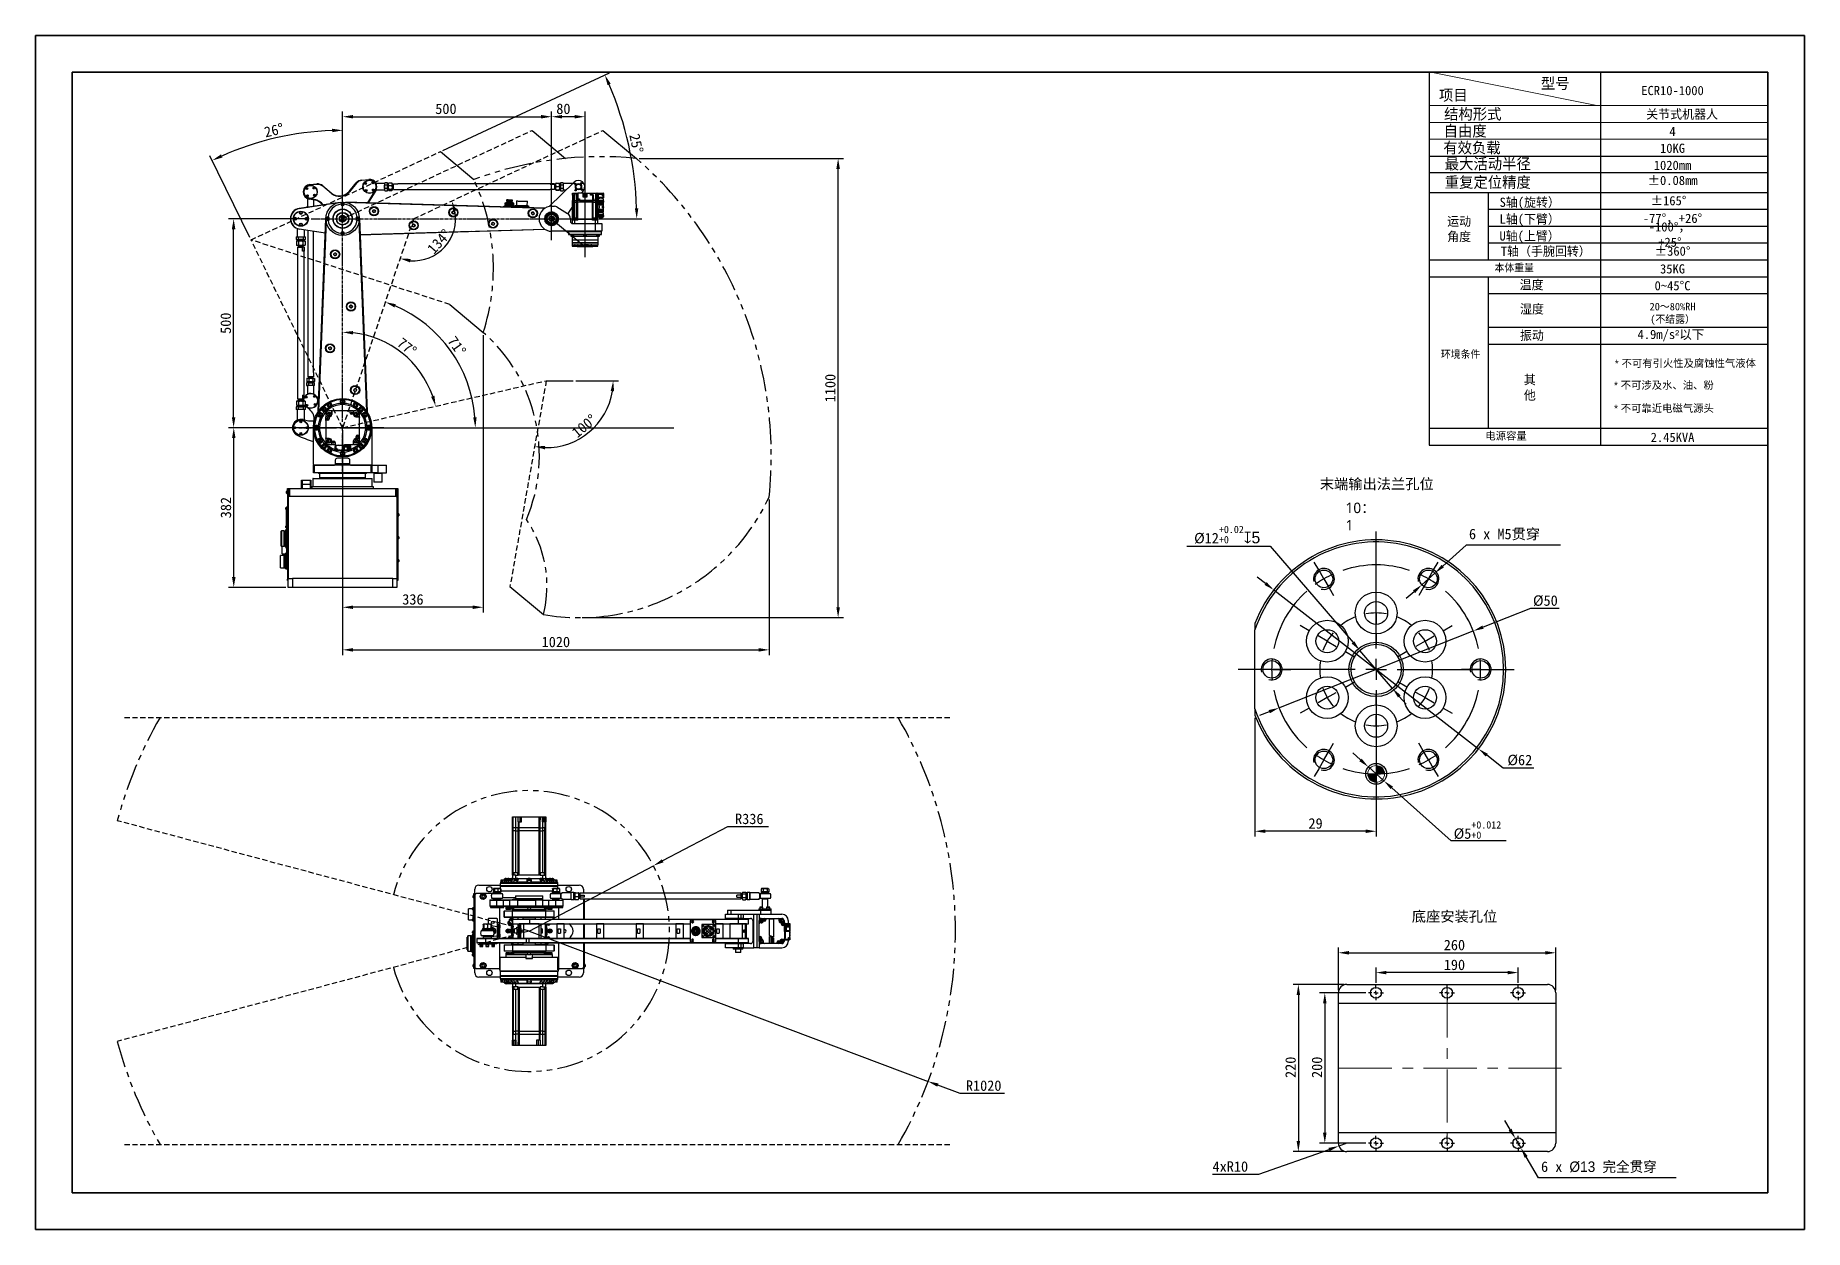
# Model space of a CAD drawing. Header units: millimetres. Extents: x 415 to 2018, y 500 to 823.
# Drawn here: x 1595 to 2018.3, y 537.4 to 823.2 of the extents above; entities that cross this region are included whole.
import ezdxf

# ---------------------------------------------------------------- set-up
doc = ezdxf.new("R2010")
doc.units = ezdxf.units.MM
doc.header["$PDSIZE"] = -1
for name, pattern in [('CENTER2', [1.125, 0.75, -0.125, 0.125, -0.125]), ('CENTERX2', [20.32, 12.7, -2.54, 2.54, -2.54]), ('HIDDEN', [1.905, 1.27, -0.635]), ('PHANTOM', [12.7, 6.35, -1.27, 1.27, -1.27, 1.27, -1.27])]:
    doc.linetypes.add(name, pattern=pattern)
doc.layers.get('Defpoints').update_dxf_attribs({"lineweight": 18})
for name, color, linetype, lineweight in [('DIM', 4, 'Continuous', 18), ('标注层', 161, 'Continuous', 25), ('粗实线层', 7, 'Continuous', 35)]:
    doc.layers.add(name, color=color, linetype=linetype, lineweight=lineweight)
doc.layers.add('中心线层', color=1, linetype='CENTERX2')
doc.layers.add('图纸格式', color=5, linetype='Continuous')
doc.styles.add('样式 1', font='')
doc.styles.get('样式 1').set_extended_font_data('微软雅黑')
doc.dimstyles.new('ISO-25', dxfattribs={"dimtxt": 2.5, "dimasz": 2.5, "dimexe": 1.25, "dimexo": 0.625, "dimtad": 1, "dimtoh": 1, "dimlfac": 10, "dimtxsty": 'Standard', "dimcen": 2.5, "dimadec": 0, "dimazin": 0, "dimtfac": 1, "dimtmove": 0, "dimatfit": 3, "dimfxl": 1, "dimarcsym": 0})

msp = doc.modelspace()

# ---------------------------------------------------------------- texts
at = {"color": 0, "attachment_point": 5}
for s, insert, char_height, width in [('ECR10-1000', (1986.6823, 809.9545), 2.2, 17.702164), ('关节式机器人', (1988.9683, 804.2053), 2.2, 19.783594), ('4', (1986.6823, 800.1749), 2.2, 1.107392), ('10KG', (1986.6823, 796.1446), 2.2, 6.100723), ('1020mm', (1986.6823, 792.0736), 2.2, 6.100723), ('%%P0.08mm', (1986.6823, 788.4493), 2.2, 9.896058), ('S轴(旋转）', (1952.5209, 782.9419), 2.2, 17.315397), ('%%P165%%D', (1985.7135, 783.6085), 2.2, 6.97657), ('运动角度', (1935.6302, 776.7253), 2.2, 6.704755), ('L轴(下臂）', (1952.5058, 778.9216), 2.2, 13.852658), ('-77%%D{\\fSimSun|b0|i0|c134|p2;，}+26%%D', (1986.6823, 779.2359), 2.2, 15.03033), ('U轴(上臂）', (1952.4857, 774.8913), 2.2, 15.39184), ('-100%%D{\\fSimSun|b0|i0|c134|p2;，}+25%%D', (1986.0451, 775.4965), 2.2, 13.741728), ('T轴（手腕回转）', (1956.3528, 771.371), 2.2, 22.862346), ('%%P360%%D', (1986.6823, 771.5281), 2.2, 6.97657), ('本体重量', (1948.8106, 767.4915), 1.8121, 20.194803), ('35KG', (1986.6823, 767.2829), 2.2, 6.241664), ('温度', (1952.9603, 763.3792), 2.2, 10.884191), ('0~45%%DC', (1986.6823, 763.2525), 2.2, 8.685117), ('湿度', (1953.0533, 757.585), 2.2, 10.920555), ('20～80%RH\\P(不结露）', (1986.6823, 756.5292), 1.8121, 22.83241), ('振动', (1953.0324, 751.2639), 2.2, 10.962262), ('4.9m/s{\\fArial|b0|i0|c134|p34;\\H0.9583x;²\\fSimSun|b0|i0|c134|p2;\\H1.044x;以下}', (1986.2993, 751.3534), 2.2, 19.782236), ('环境条件', (1935.9814, 746.7817), 1.8121, 20.194803), ('{\\farial|b0|i0|c134|p2;\\H0.9583x;* \\fSimSun|b0|i0|c134|p2;\\H1.044x;不可有引火性及腐蚀性气液体}', (1989.755, 744.6081), 1.812096, 69.900805), ('其他', (1952.5367, 738.818), 2.2, 4.942995), ('{\\farial|b0|i0|c134|p2;\\H0.9583x;* \\fSimSun|b0|i0|c134|p2;\\H1.044x;不可涉及水、油、粉}', (1984.617, 739.3613), 1.812096, 49.273589), ('{\\farial|b0|i0|c134|p2;\\H0.9583x;* \\fSimSun|b0|i0|c134|p2;\\H1.044x;不可靠近电磁气源头}', (1984.617, 733.8416), 1.812096, 49.193013), ('{\\fSimSun|b0|i0|c134|p2;电源容量}', (1946.8469, 727.2346), 1.812096, 19.570637), ('2.45KVA', (1986.6823, 726.9795), 2.2, 8.818867)]:
    msp.add_mtext(s, dxfattribs=dict(at, insert=insert, char_height=char_height, width=width))
at = {"char_height": 2.5, "attachment_point": 1, "style": '样式 1'}
for s, insert, width in [('末端输出法兰孔位', (1902.2863, 717.0937), 55.606101), ('10：1', (1908.457, 711.3638), 8.22098), ('底座安装孔位', (1924.2921, 613.5988), 55.606101)]:
    msp.add_mtext(s, dxfattribs=dict(at, insert=insert, width=width))
at = {"layer": '标注层', "color": 0, "char_height": 2.64, "attachment_point": 5}
for s, insert, width in [('型号', (1958.6124, 811.5465), 14.021333), ('项目', (1934.2387, 808.7232), 13.170667), ('结构形式', (1938.8994, 804.2053), 29.304), ('自由度', (1937.0713, 800.1749), 20.562667), ('有效负载', (1938.7015, 796.1446), 29.421333), ('最大活动半径', (1942.4805, 792.2917), 44.293333), ('重复定位精度', (1942.4805, 787.8812), 44.293333)]:
    msp.add_mtext(s, dxfattribs=dict(at, insert=insert, width=width))

# ---------------------------------------------------------------- blocks, each defined once
blk = doc.blocks.new('*D65')
at = {"color": 0, "lineweight": -2}
for p, q in [((1906.74, 594.7), (1906.74, 604.9)), ((1909.24, 603.65), (1956.24, 603.65)), ((1958.74, 594.7), (1958.74, 604.9))]:
    blk.add_line(p, q, dxfattribs=at)
at = {"color": 0}
for points in [[(1909.24, 604.07), (1909.24, 603.23), (1906.74, 603.65)], [(1956.24, 604.07), (1956.24, 603.23), (1958.74, 603.65)]]:
    blk.add_solid(points, dxfattribs=at)
at = {"layer": 'Defpoints', "color": 0}
for p in [(1958.74, 603.65), (1906.74, 594.08), (1958.74, 594.08)]:
    blk.add_point(p, dxfattribs=at)
at = {"color": 0, "insert": (1934.5, 606.77), "char_height": 2.5, "attachment_point": 2}
blk.add_mtext('\\A1;260', dxfattribs=at)
blk = doc.blocks.new('*D66')
at = {"color": 0, "lineweight": -2}
for p, q in [((1908.11, 596.08), (1895.91, 596.08)), ((1897.16, 593.58), (1897.16, 558.58)), ((1908.11, 556.08), (1895.91, 556.08))]:
    blk.add_line(p, q, dxfattribs=at)
at = {"color": 0}
for points in [[(1896.75, 593.58), (1897.58, 593.58), (1897.16, 596.08)], [(1896.75, 558.58), (1897.58, 558.58), (1897.16, 556.08)]]:
    blk.add_solid(points, dxfattribs=at)
at = {"layer": 'Defpoints', "color": 0}
for p in [(1908.74, 596.08), (1897.16, 556.08), (1908.74, 556.08)]:
    blk.add_point(p, dxfattribs=at)
at = {"color": 0, "insert": (1894.04, 576.25), "char_height": 2.5, "attachment_point": 2, "rotation": 90}
blk.add_mtext('\\A1;220', dxfattribs=at)
blk = doc.blocks.new('*D67')
at = {"color": 0, "lineweight": -2}
for p, q in [((1913.31, 594.08), (1902.24, 594.08)), ((1903.49, 591.58), (1903.49, 560.58)), ((1913.31, 558.08), (1902.24, 558.08))]:
    blk.add_line(p, q, dxfattribs=at)
at = {"color": 0}
for points in [[(1903.07, 591.58), (1903.9, 591.58), (1903.49, 594.08)], [(1903.07, 560.58), (1903.9, 560.58), (1903.49, 558.08)]]:
    blk.add_solid(points, dxfattribs=at)
at = {"layer": 'Defpoints', "color": 0}
for p in [(1913.94, 594.08), (1903.49, 558.08), (1913.94, 558.08)]:
    blk.add_point(p, dxfattribs=at)
at = {"color": 0, "insert": (1900.36, 576.25), "char_height": 2.5, "attachment_point": 2, "rotation": 90}
blk.add_mtext('\\A1;200', dxfattribs=at)
blk = doc.blocks.new('*D68')
at = {"color": 0, "lineweight": -2}
for p, q in [((1915.74, 596.5), (1915.74, 600.16)), ((1947.24, 598.91), (1918.24, 598.91)), ((1949.74, 596.5), (1949.74, 600.16))]:
    blk.add_line(p, q, dxfattribs=at)
at = {"color": 0}
for points in [[(1918.24, 599.33), (1918.24, 598.49), (1915.74, 598.91)], [(1947.24, 599.33), (1947.24, 598.49), (1949.74, 598.91)]]:
    blk.add_solid(points, dxfattribs=at)
at = {"layer": 'Defpoints', "color": 0}
for p in [(1915.74, 598.91), (1915.74, 595.88), (1949.74, 595.88)]:
    blk.add_point(p, dxfattribs=at)
at = {"color": 0, "insert": (1934.5, 602.03), "char_height": 2.5, "attachment_point": 2}
blk.add_mtext('\\A1;190', dxfattribs=at)
blk = doc.blocks.new('*D69')
at = {"color": 0, "lineweight": -2}
for p, q in [((1887.68, 550.64), (1904.5, 556.58)), ((1908.74, 558.08), (1906.85, 557.41)), ((1876.64, 550.64), (1887.68, 550.64))]:
    blk.add_line(p, q, dxfattribs=at)
at = {"color": 0}
blk.add_solid([(1904.36, 556.97), (1904.63, 556.18), (1906.85, 557.41)], dxfattribs=at)
at = {"layer": 'Defpoints', "color": 0}
for p in [(1906.85, 557.41), (1908.74, 558.08)]:
    blk.add_point(p, dxfattribs=at)
at = {"color": 0, "insert": (1876.64, 553.76), "char_height": 2.5, "attachment_point": 1}
blk.add_mtext('\\A1;4xR10', dxfattribs=at)
blk = doc.blocks.new('*D70')
at = {"color": 0, "lineweight": -2}
for p, q in [((1947.81, 561.35), (1946.55, 563.51)), ((1949.08, 559.2), (1950.4, 556.96)), ((1954.6, 549.8), (1951.66, 554.8)), ((1987.58, 549.8), (1954.6, 549.8))]:
    blk.add_line(p, q, dxfattribs=at)
at = {"color": 0}
for points in [[(1948.17, 561.56), (1947.45, 561.14), (1949.08, 559.2)], [(1952.02, 555.01), (1951.3, 554.59), (1950.4, 556.96)]]:
    blk.add_solid(points, dxfattribs=at)
at = {"layer": 'Defpoints', "color": 0}
for p in [(1949.08, 559.2), (1950.4, 556.96)]:
    blk.add_point(p, dxfattribs=at)
at = {"color": 0, "insert": (1955.22, 553.72), "char_height": 2.5, "attachment_point": 1}
blk.add_mtext('\\A1;6 x {\\fGulim|b0|i0|c134|p0;%%C13} 完全贯穿', dxfattribs=at)
blk = doc.blocks.new('SW_CENTERMARKSYMBOL_10')
at = {"layer": '中心线层', "color": 0}
for p, q in [((-1, 0), (-1.8, 0)), ((0, 0), (-0.5, 0)), ((0, 1), (0, 1.8)), ((0, 0), (0, 0.5)), ((0, 0), (0, -0.5)), ((0, 0), (0.5, 0)), ((1, 0), (1.8, 0)), ((0, -1), (0, -1.8))]:
    blk.add_line(p, q, dxfattribs=at)
blk = doc.blocks.new('SW_CENTERMARKSYMBOL_11')
at = {"layer": '中心线层', "color": 0}
for p, q in [((-1, 0), (-1.8, 0)), ((0, 0), (-0.5, 0)), ((0, 1), (0, 1.8)), ((0, 0), (0, 0.5)), ((0, 0), (0, -0.5)), ((0, 0), (0.5, 0)), ((1, 0), (1.8, 0)), ((0, -1), (0, -1.8))]:
    blk.add_line(p, q, dxfattribs=at)
blk = doc.blocks.new('SW_CENTERMARKSYMBOL_12')
at = {"layer": '中心线层', "color": 0}
for p, q in [((-1, 0), (-1.8, 0)), ((0, 0), (-0.5, 0)), ((0, 1), (0, 1.8)), ((0, 0), (0, 0.5)), ((0, 0), (0, -0.5)), ((0, 0), (0.5, 0)), ((1, 0), (1.8, 0)), ((0, -1), (0, -1.8))]:
    blk.add_line(p, q, dxfattribs=at)
blk = doc.blocks.new('SW_CENTERMARKSYMBOL_13')
at = {"layer": '中心线层', "color": 0}
for p, q in [((-1, 0), (-1.8, 0)), ((0, 0), (-0.5, 0)), ((0, 1), (0, 1.8)), ((0, 0), (0, 0.5)), ((0, 0), (0, -0.5)), ((0, 0), (0.5, 0)), ((1, 0), (1.8, 0)), ((0, -1), (0, -1.8))]:
    blk.add_line(p, q, dxfattribs=at)
blk = doc.blocks.new('SW_CENTERMARKSYMBOL_14')
at = {"layer": '中心线层', "color": 0}
for p, q in [((-1, 0), (-1.8, 0)), ((0, 0), (-0.5, 0)), ((0, 1), (0, 1.8)), ((0, 0), (0, 0.5)), ((0, 0), (0, -0.5)), ((0, 0), (0.5, 0)), ((1, 0), (1.8, 0)), ((0, -1), (0, -1.8))]:
    blk.add_line(p, q, dxfattribs=at)
blk = doc.blocks.new('SW_CENTERMARKSYMBOL_15')
at = {"layer": '中心线层', "color": 0}
for p, q in [((-1, 0), (-1.8, 0)), ((0, 0), (-0.5, 0)), ((0, 1), (0, 1.8)), ((0, 0), (0, 0.5)), ((0, 0), (0, -0.5)), ((0, 0), (0.5, 0)), ((1, 0), (1.8, 0)), ((0, -1), (0, -1.8))]:
    blk.add_line(p, q, dxfattribs=at)
blk = doc.blocks.new('*U25')
at = {"color": 0, "linetype": 'CENTER2'}
for p, q in [((0, 1.4), (0, 10.5)), ((-10.5, 0), (-1.4, 0)), ((1.4, 0), (10.5, 0)), ((0, -10.5), (0, -1.4))]:
    blk.add_line(p, q, dxfattribs=at)
at = {"color": 0, "linetype": 'Continuous'}
for p, q in [((-0.7, 0), (0.7, 0)), ((0, -0.7), (0, 0.7))]:
    blk.add_line(p, q, dxfattribs=at)
blk = doc.blocks.new('*U26')
at = {"color": 0, "linetype": 'CENTER2'}
for p, q in [((0, 0.8), (0, 7.5)), ((-7.5, 0), (-0.8, 0)), ((0.8, 0), (53.81, 0)), ((0, -47.02), (0, -0.8))]:
    blk.add_line(p, q, dxfattribs=at)
at = {"color": 0, "linetype": 'Continuous'}
for p, q in [((-0.4, 0), (0.4, 0)), ((0, -0.4), (0, 0.4))]:
    blk.add_line(p, q, dxfattribs=at)
blk = doc.blocks.new('*U27')
at = {"color": 0, "linetype": 'CENTER2'}
for p, q in [((0, 0.33), (0, 5.15)), ((-5.15, 0), (-0.33, 0)), ((0.33, 0), (5.15, 0)), ((0, -5.15), (0, -0.33))]:
    blk.add_line(p, q, dxfattribs=at)
at = {"color": 0, "linetype": 'Continuous'}
for p, q in [((-0.165, 0), (0.165, 0)), ((0, -0.165), (0, 0.165))]:
    blk.add_line(p, q, dxfattribs=at)
blk = doc.blocks.new('*U28')
at = {"color": 0, "linetype": 'CENTER2'}
blk.add_line((0, -3.8), (0, 3.8), dxfattribs=at)
blk = doc.blocks.new('*D83')
at = {"color": 0, "lineweight": -2}
for p, q in [((1660.39, 779.29), (1641.19, 779.29)), ((1642.44, 731.79), (1642.44, 776.79)), ((1657.39, 729.29), (1641.19, 729.29))]:
    blk.add_line(p, q, dxfattribs=at)
at = {"color": 0}
for points in [[(1642.02, 776.79), (1642.85, 776.79), (1642.44, 779.29)], [(1642.02, 731.79), (1642.85, 731.79), (1642.44, 729.29)]]:
    blk.add_solid(points, dxfattribs=at)
at = {"layer": 'Defpoints', "color": 0}
for p in [(1642.44, 779.29), (1661.01, 779.29), (1658.01, 729.29)]:
    blk.add_point(p, dxfattribs=at)
at = {"color": 0, "insert": (1640.56, 754.29), "char_height": 2.5, "attachment_point": 5, "rotation": 90}
blk.add_mtext('500', dxfattribs=at)
blk = doc.blocks.new('*D84')
at = {"color": 0, "lineweight": -2}
for p, q in [((1668.51, 787.42), (1668.51, 804.95)), ((1718.51, 785.07), (1718.51, 804.95)), ((1671.01, 803.7), (1716.01, 803.7))]:
    blk.add_line(p, q, dxfattribs=at)
at = {"color": 0}
for points in [[(1671.01, 804.12), (1671.01, 803.29), (1668.51, 803.7)], [(1716.01, 804.12), (1716.01, 803.29), (1718.51, 803.7)]]:
    blk.add_solid(points, dxfattribs=at)
at = {"layer": 'Defpoints', "color": 0}
for p in [(1718.51, 803.7), (1668.51, 786.79), (1718.51, 784.44)]:
    blk.add_point(p, dxfattribs=at)
at = {"color": 0, "insert": (1693.23, 805.58), "char_height": 2.5, "attachment_point": 5}
blk.add_mtext('500', dxfattribs=at)
blk = doc.blocks.new('*D85')
at = {"color": 0, "lineweight": -2}
for p, q in [((1678.39, 729.29), (1641.22, 729.29)), ((1642.47, 693.54), (1642.47, 726.79)), ((1654.89, 691.04), (1641.22, 691.04))]:
    blk.add_line(p, q, dxfattribs=at)
at = {"color": 0}
for points in [[(1642.06, 726.79), (1642.89, 726.79), (1642.47, 729.29)], [(1642.06, 693.54), (1642.89, 693.54), (1642.47, 691.04)]]:
    blk.add_solid(points, dxfattribs=at)
at = {"layer": 'Defpoints', "color": 0}
for p in [(1642.47, 729.29), (1679.01, 729.29), (1655.51, 691.04)]:
    blk.add_point(p, dxfattribs=at)
at = {"color": 0, "insert": (1640.6, 710.17), "char_height": 2.5, "attachment_point": 5, "rotation": 90}
blk.add_mtext('382', dxfattribs=at)
blk = doc.blocks.new('*D86')
at = {"color": 0, "lineweight": -2}
for p, q in [((1718.51, 774.77), (1718.51, 804.95)), ((1726.51, 770.74), (1726.51, 804.95)), ((1724.01, 803.7), (1721.01, 803.7))]:
    blk.add_line(p, q, dxfattribs=at)
at = {"color": 0}
for points in [[(1721.01, 804.12), (1721.01, 803.29), (1718.51, 803.7)], [(1724.01, 804.12), (1724.01, 803.29), (1726.51, 803.7)]]:
    blk.add_solid(points, dxfattribs=at)
at = {"layer": 'Defpoints', "color": 0}
for p in [(1718.51, 803.7), (1718.51, 774.14), (1726.51, 770.11)]:
    blk.add_point(p, dxfattribs=at)
at = {"color": 0, "insert": (1721.33, 805.58), "char_height": 2.5, "attachment_point": 5}
blk.add_mtext('80', dxfattribs=at)
blk = doc.blocks.new('*D87')
at = {"color": 0, "lineweight": -2}
for p, q in [((1668.51, 728.67), (1668.51, 674.89)), ((1770.55, 712.09), (1770.55, 674.89)), ((1671.01, 676.14), (1768.05, 676.14))]:
    blk.add_line(p, q, dxfattribs=at)
at = {"color": 0}
for points in [[(1671.01, 676.55), (1671.01, 675.72), (1668.51, 676.14)], [(1768.05, 676.55), (1768.05, 675.72), (1770.55, 676.14)]]:
    blk.add_solid(points, dxfattribs=at)
at = {"layer": 'Defpoints', "color": 0}
for p in [(1668.51, 729.29), (1770.55, 712.71), (1770.55, 676.14)]:
    blk.add_point(p, dxfattribs=at)
at = {"color": 0, "insert": (1719.53, 678.01), "char_height": 2.5, "attachment_point": 5}
blk.add_mtext('1020', dxfattribs=at)
blk = doc.blocks.new('*D88')
at = {"color": 0, "lineweight": -2}
for p, q in [((1702.15, 751.46), (1702.15, 685.08)), ((1668.51, 728.67), (1668.51, 685.08)), ((1699.65, 686.33), (1671.01, 686.33))]:
    blk.add_line(p, q, dxfattribs=at)
at = {"color": 0}
for points in [[(1671.01, 686.74), (1671.01, 685.91), (1668.51, 686.33)], [(1699.65, 686.74), (1699.65, 685.91), (1702.15, 686.33)]]:
    blk.add_solid(points, dxfattribs=at)
at = {"layer": 'Defpoints', "color": 0}
for p in [(1702.15, 752.08), (1668.51, 729.29), (1668.51, 686.33)]:
    blk.add_point(p, dxfattribs=at)
at = {"color": 0, "insert": (1685.33, 688.2), "char_height": 2.5, "attachment_point": 5}
blk.add_mtext('336', dxfattribs=at)
blk = doc.blocks.new('*D89')
at = {"color": 0, "lineweight": -2}
blk.add_line((1724.27, 740.54), (1734.5, 740.54), dxfattribs=at)
blk.add_arc((1717.23, 740.54), 16.02, 268.9527, 351.0473, dxfattribs=at)
at = {"color": 0}
for points in [[(1732.64, 738.08), (1733.47, 738.02), (1733.25, 740.54)], [(1716.9, 724.11), (1716.98, 724.94), (1714.45, 724.77)]]:
    blk.add_solid(points, dxfattribs=at)
at = {"layer": 'Defpoints', "color": 0}
for p in [(1717.23, 740.54), (1717.23, 740.54), (1723.65, 740.54), (1723.58, 725.84), (1708.55, 691.3)]:
    blk.add_point(p, dxfattribs=at)
at = {"color": 0, "insert": (1726.32, 729.71), "char_height": 2.5, "attachment_point": 5, "rotation": 40}
blk.add_mtext('100°', dxfattribs=at)
blk = doc.blocks.new('*D90')
at = {"color": 0, "lineweight": -2}
for p, q in [((1668.51, 779.12), (1668.51, 801.7)), ((1646.32, 774.8), (1636.77, 794.38))]:
    blk.add_line(p, q, dxfattribs=at)
blk.add_arc((1668.51, 729.29), 71.16, 92.013, 113.987, dxfattribs=at)
at = {"color": 0}
for points in [[(1666.01, 800.83), (1666.02, 799.99), (1668.51, 800.45)], [(1639.76, 793.93), (1639.41, 794.69), (1637.32, 793.25)]]:
    blk.add_solid(points, dxfattribs=at)
at = {"layer": 'Defpoints', "color": 0}
for p in [(1657.79, 799.64), (1668.51, 778.49), (1646.6, 774.23), (1668.51, 732.28), (1668.51, 729.29)]:
    blk.add_point(p, dxfattribs=at)
at = {"color": 0, "insert": (1652.08, 800.46), "char_height": 2.5, "attachment_point": 5, "rotation": 13}
blk.add_mtext('26°', dxfattribs=at)
blk = doc.blocks.new('*D91')
at = {"color": 0, "lineweight": -2}
for p, q in [((1692.48, 795.63), (1732.39, 814.24)), ((1722.95, 779.29), (1740.13, 779.29))]:
    blk.add_line(p, q, dxfattribs=at)
blk.add_arc((1657.45, 779.29), 81.43, 1.759, 23.241, dxfattribs=at)
at = {"color": 0}
for points in [[(1731.89, 811.26), (1732.65, 811.6), (1731.25, 813.71)], [(1739.26, 781.8), (1738.43, 781.79), (1738.88, 779.29)]]:
    blk.add_solid(points, dxfattribs=at)
at = {"layer": 'Defpoints', "color": 0}
for p in [(1691.91, 795.37), (1738.02, 791.1), (1669.31, 779.29), (1722.33, 779.29), (1646.6, 774.23)]:
    blk.add_point(p, dxfattribs=at)
at = {"color": 0, "insert": (1738.78, 797.33), "char_height": 2.5, "attachment_point": 5, "rotation": 282.5}
blk.add_mtext('25°', dxfattribs=at)
blk = doc.blocks.new('*D92')
at = {"color": 0, "lineweight": -2}
blk.add_arc((1668.51, 729.29), 22.84, 19.2733, 83.7267, dxfattribs=at)
at = {"color": 0}
for points in [[(1670.99, 751.59), (1671.03, 752.42), (1668.51, 752.14)], [(1690.48, 736.95), (1689.68, 736.72), (1690.77, 734.43)]]:
    blk.add_solid(points, dxfattribs=at)
at = {"layer": 'Defpoints', "color": 0}
for p in [(1668.51, 778.49), (1686.35, 743.57), (1717.23, 740.54), (1668.51, 732.28), (1668.51, 729.29)]:
    blk.add_point(p, dxfattribs=at)
at = {"color": 0, "insert": (1683.9, 748.64), "char_height": 2.5, "attachment_point": 5, "rotation": 321.5}
blk.add_mtext('77°', dxfattribs=at)
blk = doc.blocks.new('*D93')
at = {"color": 0, "lineweight": -2}
for p, q in [((1760.6, 633.81), (1745.08, 625.65)), ((1770.39, 633.81), (1760.6, 633.81)), ((1713.13, 608.85), (1742.87, 624.49))]:
    blk.add_line(p, q, dxfattribs=at)
at = {"color": 0}
blk.add_solid([(1744.89, 626.02), (1745.28, 625.28), (1742.87, 624.49)], dxfattribs=at)
at = {"layer": 'Defpoints', "color": 0}
for p in [(1742.87, 624.49), (1713.13, 608.85)]:
    blk.add_point(p, dxfattribs=at)
at = {"color": 0, "insert": (1765.81, 635.68), "char_height": 2.5, "attachment_point": 5}
blk.add_mtext('R336', dxfattribs=at)
blk = doc.blocks.new('*D94')
at = {"color": 0, "lineweight": -2}
for p, q in [((1713.13, 608.85), (1808.57, 572.88)), ((1816.26, 569.98), (1810.91, 571.99)), ((1826.88, 569.98), (1816.26, 569.98))]:
    blk.add_line(p, q, dxfattribs=at)
at = {"color": 0}
blk.add_solid([(1811.06, 572.38), (1810.77, 571.6), (1808.57, 572.88)], dxfattribs=at)
at = {"layer": 'Defpoints', "color": 0}
for p in [(1713.13, 608.85), (1808.57, 572.88)]:
    blk.add_point(p, dxfattribs=at)
at = {"color": 0, "insert": (1821.88, 571.85), "char_height": 2.5, "attachment_point": 5}
blk.add_mtext('R1020', dxfattribs=at)
blk = doc.blocks.new('*D111')
at = {"layer": 'Defpoints', "color": 0}
for p in [(1886.78, 660.51), (1915.78, 643.96), (1886.78, 632.73)]:
    blk.add_point(p, dxfattribs=at)
at = {"layer": '图纸格式', "color": 0, "lineweight": -2}
for p, q in [((1886.78, 659.88), (1886.78, 631.48)), ((1915.78, 643.34), (1915.78, 631.48)), ((1913.28, 632.73), (1889.28, 632.73))]:
    blk.add_line(p, q, dxfattribs=at)
at = {"layer": '图纸格式', "color": 0}
for points in [[(1889.28, 633.15), (1889.28, 632.32), (1886.78, 632.73)], [(1913.28, 633.15), (1913.28, 632.32), (1915.78, 632.73)]]:
    blk.add_solid(points, dxfattribs=at)
at = {"layer": '图纸格式', "color": 0, "insert": (1901.28, 635.86), "char_height": 2.5, "attachment_point": 2}
blk.add_mtext('29', dxfattribs=at)
blk = doc.blocks.new('*D112')
at = {"layer": 'Defpoints', "color": 0}
for p in [(1929.84, 694.51), (1926.71, 691.71)]:
    blk.add_point(p, dxfattribs=at)
at = {"layer": '图纸格式', "color": 0, "lineweight": -2}
for p, q in [((1937.35, 701.21), (1931.71, 696.17)), ((1959.85, 701.21), (1937.35, 701.21)), ((1926.71, 691.71), (1929.84, 694.51)), ((1924.84, 690.05), (1922.98, 688.39))]:
    blk.add_line(p, q, dxfattribs=at)
at = {"layer": '图纸格式', "color": 0}
for points in [[(1931.43, 696.48), (1931.99, 695.86), (1929.84, 694.51)], [(1924.57, 690.36), (1925.12, 689.74), (1926.71, 691.71)]]:
    blk.add_solid(points, dxfattribs=at)
at = {"layer": '图纸格式', "color": 0, "insert": (1937.98, 705.11), "char_height": 2.5, "attachment_point": 1}
blk.add_mtext('6 x M5{\\fSimSun|b0|i0|c134|p2;贯穿}', dxfattribs=at)
blk = doc.blocks.new('*D113')
at = {"layer": 'Defpoints', "color": 0}
for p in [(1913.91, 648.13), (1917.64, 644.79)]:
    blk.add_point(p, dxfattribs=at)
at = {"layer": '图纸格式', "color": 0, "lineweight": -2}
for p, q in [((1912.05, 649.79), (1910.19, 651.46)), ((1913.91, 648.13), (1917.64, 644.79)), ((1933.71, 630.42), (1919.5, 643.13)), ((1946.92, 630.42), (1933.71, 630.42))]:
    blk.add_line(p, q, dxfattribs=at)
at = {"layer": '图纸格式', "color": 0}
for points in [[(1912.33, 650.1), (1911.77, 649.48), (1913.91, 648.13)], [(1919.78, 643.44), (1919.23, 642.82), (1917.64, 644.79)]]:
    blk.add_solid(points, dxfattribs=at)
at = {"layer": '图纸格式', "color": 0, "insert": (1934.33, 635.13), "char_height": 2.5, "attachment_point": 1}
blk.add_mtext('%%C5{\\H0.7x;\\S+0.012^ +0;}', dxfattribs=at)
blk = doc.blocks.new('*D114')
at = {"layer": 'Defpoints', "color": 0}
for p in [(1939.02, 680.66), (1892.53, 662.26)]:
    blk.add_point(p, dxfattribs=at)
at = {"layer": '图纸格式', "color": 0, "lineweight": -2}
for p, q in [((1952.68, 686.06), (1941.35, 681.58)), ((1959.55, 686.06), (1952.68, 686.06)), ((1892.53, 662.26), (1939.02, 680.66)), ((1890.2, 661.34), (1887.88, 660.42))]:
    blk.add_line(p, q, dxfattribs=at)
at = {"layer": '图纸格式', "color": 0}
for points in [[(1941.2, 681.96), (1941.5, 681.19), (1939.02, 680.66)], [(1890.05, 661.73), (1890.36, 660.96), (1892.53, 662.26)]]:
    blk.add_solid(points, dxfattribs=at)
at = {"layer": '图纸格式', "color": 0, "insert": (1953.3, 689.18), "char_height": 2.5, "attachment_point": 1}
blk.add_mtext('%%C50', dxfattribs=at)
blk = doc.blocks.new('SW_CENTERMARKSYMBOL_0')
at = {"layer": '图纸格式', "color": 0}
for p, q in [((-26.25, 2.17), (-27.3, 3.98)), ((-25, 0), (-26.25, 2.17)), ((-25, 0), (-23.75, -2.17)), ((0, 0), (-1.25, -2.17)), ((0, 0), (1.25, 2.17)), ((1.25, 2.17), (2.3, 3.98)), ((-23.75, -2.17), (-22.7, -3.98)), ((-12.5, -3.15), (-12.5, -0.65)), ((-1.25, -2.17), (-2.3, -3.98)), ((-12.5, -8.15), (-12.5, -5.65)), ((-12.5, -8.15), (-12.5, -10.65)), ((-28.52, -12.4), (-30.69, -11.15)), ((3.52, -12.4), (5.69, -11.15)), ((-24.19, -14.9), (-26.36, -13.65)), ((-24.19, -14.9), (-22.03, -16.15)), ((-12.5, -13.15), (-12.5, -15.65)), ((-0.81, -14.9), (-2.97, -16.15)), ((-0.81, -14.9), (1.36, -13.65)), ((-19.86, -17.4), (-17.7, -18.65)), ((-5.14, -17.4), (-7.3, -18.65)), ((-40, -21.65), (-42.1, -21.65)), ((-37.5, -21.65), (-40, -21.65)), ((-37.5, -21.65), (-35, -21.65)), ((-35, -21.65), (-32.9, -21.65)), ((-19.86, -25.9), (-17.7, -24.65)), ((-5.14, -25.9), (-7.3, -24.65)), ((10, -21.65), (7.9, -21.65)), ((12.5, -21.65), (10, -21.65)), ((12.5, -21.65), (15, -21.65)), ((15, -21.65), (17.1, -21.65)), ((-24.19, -28.4), (-26.36, -29.65)), ((-24.19, -28.4), (-22.03, -27.15)), ((-12.5, -30.15), (-12.5, -27.65)), ((-0.81, -28.4), (-2.97, -27.15)), ((-0.81, -28.4), (1.36, -29.65)), ((-28.52, -30.9), (-30.69, -32.15)), ((-12.5, -35.15), (-12.5, -32.65)), ((3.52, -30.9), (5.69, -32.15)), ((-12.5, -35.15), (-12.5, -37.65)), ((-25, -43.3), (-23.75, -41.14)), ((-23.75, -41.14), (-22.7, -39.32)), ((-12.5, -40.15), (-12.5, -42.65)), ((-1.25, -41.14), (-2.3, -39.32)), ((0, -43.3), (-1.25, -41.14)), ((-26.25, -45.47), (-27.3, -47.28)), ((-25, -43.3), (-26.25, -45.47)), ((0, -43.3), (1.25, -45.47)), ((1.25, -45.47), (2.3, -47.28))]:
    blk.add_line(p, q, dxfattribs=at)
for radius, start, end in [(25, 120, 125.7296), (25, 114.2704, 120), (25, 71.4592, 108.5408), (25, 60, 65.7296), (25, 54.2704, 60), (25, 131.4592, 168.5408), (25, 11.4592, 48.5408), (13.5, 90, 100.6103), (13.5, 79.3897, 90), (13.5, 111.2207, 128.7793), (13.5, 51.2207, 68.7793), (13.5, 150, 160.6103), (13.5, 139.3897, 150), (13.5, 30, 40.6103), (13.5, 19.3897, 30), (25, 174.2704, 180), (13.5, 171.2207, 188.7793), (13.5, 351.2207, 8.7793), (25, 0, 5.7296), (25, 180, 185.7296), (25, 354.2704, 0), (25, 191.4592, 228.5408), (13.5, 199.3897, 210), (13.5, 210, 220.6103), (13.5, 319.3897, 330), (13.5, 330, 340.6103), (25, 311.4592, 348.5408), (13.5, 231.2207, 248.7793), (13.5, 291.2207, 308.7793), (13.5, 259.3897, 270), (13.5, 270, 280.6103), (25, 234.2704, 240), (25, 300, 305.7296), (25, 240, 245.7296), (25, 251.4592, 288.5408), (25, 294.2704, 300)]:
    blk.add_arc((-12.5, -21.65), radius, start, end, dxfattribs=at)
blk = doc.blocks.new('SW_CENTERMARKSYMBOL_2')
at = {"layer": '图纸格式', "color": 0}
for p, q in [((0, 5), (0, 33)), ((-5, 0), (-33, 0)), ((0, 0), (-2.5, 0)), ((0, 0), (0, 2.5)), ((0, 0), (0, -2.5)), ((0, 0), (2.5, 0)), ((5, 0), (33, 0)), ((0, -5), (0, -33))]:
    blk.add_line(p, q, dxfattribs=at)
blk = doc.blocks.new('SW_DOWELSYMBOL_0')
at = {"linetype": 'Continuous', "lineweight": 0}
h = blk.add_hatch(color=0, dxfattribs=at)
edge = h.paths.add_edge_path(flags=0)
edge.add_arc((0, 0), 2, 180, 270)
edge.add_line((0, -2), (0, 0))
edge.add_line((0, 0), (-2, 0))
h = blk.add_hatch(color=0, dxfattribs=at)
edge = h.paths.add_edge_path(flags=0)
edge.add_arc((0, 0), 2, 0, 90)
edge.add_line((0, 2), (0, 0))
edge.add_line((0, 0), (2, 0))
at = {"color": 0, "linetype": 'Continuous', "lineweight": 0}
blk.add_circle((0, 0), 2, dxfattribs=at)
blk = doc.blocks.new('*D115')
at = {"color": 0, "lineweight": -2}
for p, q in [((1870.46, 700.97), (1890.44, 700.97)), ((1890.44, 700.97), (1910.24, 677.91)), ((1919.69, 666.91), (1911.87, 676.01)), ((1921.31, 665.01), (1922.94, 663.11))]:
    blk.add_line(p, q, dxfattribs=at)
at = {"color": 0}
for points in [[(1910.56, 678.18), (1909.92, 677.64), (1911.87, 676.01)], [(1921.63, 665.28), (1921, 664.74), (1919.69, 666.91)]]:
    blk.add_solid(points, dxfattribs=at)
at = {"layer": 'Defpoints', "color": 0}
for p in [(1911.87, 676.01), (1919.69, 666.91)]:
    blk.add_point(p, dxfattribs=at)
at = {"color": 0, "insert": (1880.14, 703.67), "char_height": 2.5, "attachment_point": 5}
blk.add_mtext('%%C12{\\H0.7x;\\S+0.02^ +0;\\fAMGDT|b0|i0|c134|p2;\\H1.60714x;x5}', dxfattribs=at)
blk = doc.blocks.new('*D116')
at = {"color": 0, "lineweight": -2}
for p, q in [((1889.31, 692), (1887.34, 693.53)), ((1891.29, 690.47), (1940.27, 652.45)), ((1946.19, 647.85), (1942.24, 650.92)), ((1953.48, 647.85), (1946.19, 647.85))]:
    blk.add_line(p, q, dxfattribs=at)
at = {"color": 0}
for points in [[(1889.57, 692.33), (1889.06, 691.67), (1891.29, 690.47)], [(1942.5, 651.25), (1941.99, 650.59), (1940.27, 652.45)]]:
    blk.add_solid(points, dxfattribs=at)
at = {"layer": 'Defpoints', "color": 0}
for p in [(1891.29, 690.47), (1940.27, 652.45)]:
    blk.add_point(p, dxfattribs=at)
at = {"color": 0, "insert": (1950.15, 649.73), "char_height": 2.5, "attachment_point": 5}
blk.add_mtext('%%C62', dxfattribs=at)
blk = doc.blocks.new('*D117')
at = {"color": 0, "lineweight": -2}
for p, q in [((1739.43, 793.73), (1788.31, 793.73)), ((1787.06, 686.34), (1787.06, 791.23)), ((1725.86, 683.84), (1788.31, 683.84))]:
    blk.add_line(p, q, dxfattribs=at)
at = {"color": 0}
for points in [[(1786.64, 791.23), (1787.48, 791.23), (1787.06, 793.73)], [(1786.64, 686.34), (1787.48, 686.34), (1787.06, 683.84)]]:
    blk.add_solid(points, dxfattribs=at)
at = {"layer": 'Defpoints', "color": 0}
for p in [(1738.81, 793.73), (1787.06, 793.73), (1725.23, 683.84)]:
    blk.add_point(p, dxfattribs=at)
at = {"color": 0, "insert": (1785.19, 738.78), "char_height": 2.5, "attachment_point": 5, "rotation": 90}
blk.add_mtext('1100', dxfattribs=at)
blk = doc.blocks.new('*D124')
at = {"color": 1, "lineweight": -3}
blk.add_arc((1685.49, 779.29), 10.06, 265.5225, 10.7222, dxfattribs=at)
at = {"color": 1}
for points in [[(1695.77, 781.29), (1694.98, 781.04), (1694.61, 783.55)], [(1684.79, 769.68), (1684.62, 768.86), (1682.26, 769.77)]]:
    blk.add_solid(points, dxfattribs=at)
at = {"layer": 'Defpoints', "color": 0}
for p in [(1730.81, 800.43), (1685.49, 779.29), (1685.49, 779.29), (1689.21, 769.95), (1668.51, 729.29)]:
    blk.add_point(p, dxfattribs=at)
at = {"color": 1, "insert": (1691.58, 773.83), "char_height": 2.5, "attachment_point": 5, "rotation": 48.1224}
blk.add_mtext('134%%d', dxfattribs=at)
blk = doc.blocks.new('*D127')
at = {"color": 1, "lineweight": -3}
blk.add_arc((1668.51, 729.29), 31.75, 4.5124, 66.7323, dxfattribs=at)
at = {"color": 1}
for points in [[(1681.21, 758.85), (1680.91, 758.08), (1678.72, 759.36)], [(1699.75, 731.78), (1700.58, 731.81), (1700.27, 729.29)]]:
    blk.add_solid(points, dxfattribs=at)
at = {"layer": 'Defpoints', "color": 0}
for p in [(1685.49, 779.29), (1698.83, 738.72), (1668.51, 729.29), (1668.51, 729.29), (1747.73, 729.29)]:
    blk.add_point(p, dxfattribs=at)
at = {"color": 1, "insert": (1695.85, 748.88), "char_height": 2.5, "attachment_point": 5, "rotation": 305.6224}
blk.add_mtext('71%%d', dxfattribs=at)

# ---------------------------------------------------------------- dimensions: what is measured, and where the dimension line sits
for base, line1, line2, picture, middle in [((1738.0225, 791.0973), ((1669.314, 779.2948), (1722.3251, 779.2948)), ((1646.5955, 774.2345), (1691.9109, 795.3654)), '*D91', (1738.7825, 797.3264)), ((1657.7913, 799.6418), ((1668.514, 732.2787), (1668.514, 778.4948)), ((1668.514, 729.2948), (1646.5955, 774.2345)), '*D90', (1652.0849, 800.4575)), ((1686.351, 743.5679), ((1668.514, 729.2948), (1717.2326, 740.5424)), ((1668.514, 732.2787), (1668.514, 778.4948)), '*D92', (1683.9024, 748.6406)), ((1723.5761, 725.8364), ((1717.2326, 740.5424), (1708.5501, 691.302)), ((1717.2326, 740.5424), (1723.6463, 740.5424)), '*D89', (1726.3221, 729.7099))]:
    dim = msp.add_angular_dim_2l(base=base, line1=line1, line2=line2, dimstyle='ISO-25')
    dim.commit()
    dim.dimension.update_dxf_attribs({"geometry": picture, "text_midpoint": middle})
for p1, p2, picture, middle in [((1668.514, 786.7948), (1718.514, 784.4448), '*D84', (1693.2272, 803.7049)), ((1726.5141, 770.1148), (1718.514, 774.1448), '*D86', (1721.3338, 803.7049))]:
    dim = msp.add_linear_dim(base=(1718.514, 803.7049), p1=p1, p2=p2, dimstyle='ISO-25')
    dim.commit()
    dim.dimension.update_dxf_attribs({"geometry": picture, "text_midpoint": middle, "dimtype": 160})
for base, line1, line2, picture, middle in [((1689.2103, 769.949), ((1685.4919, 779.2948), (1668.514, 729.2948)), ((1685.4919, 779.2948), (1730.8073, 800.4257)), '*D124', (1691.585, 773.8321)), ((1698.8333, 738.7239), ((1668.514, 729.2948), (1747.7292, 729.2948)), ((1685.4919, 779.2948), (1668.514, 729.2948)), '*D127', (1695.8482, 748.8803))]:
    dim = msp.add_angular_dim_2l(base=base, line1=line1, line2=line2, dimstyle='ISO-25', override={"dimclrd": 1, "dimclre": 1, "dimclrt": 1, "dimlwd": 65533, "dimlwe": 65533})
    dim.commit()
    dim.dimension.update_dxf_attribs({"geometry": picture, "text_midpoint": middle})
for base, p1, p2, text, picture, middle in [((1787.0604, 793.7257), (1725.2326, 683.8424), (1738.8073, 793.7257), '1100', '*D117', (1785.1854, 738.784)), ((1642.4749, 729.2948), (1655.514, 691.0448), (1679.014, 729.2948), '382', '*D85', (1640.5999, 710.1698))]:
    dim = msp.add_linear_dim(base=base, p1=p1, p2=p2, angle=90, text=text, dimstyle='ISO-25')
    dim.commit()
    dim.dimension.update_dxf_attribs({"geometry": picture, "text_midpoint": middle})
dim = msp.add_linear_dim(base=(1642.4351, 779.2948), p1=(1658.014, 729.2948), p2=(1661.014, 779.2948), angle=90, dimstyle='ISO-25')
dim.commit()
dim.dimension.update_dxf_attribs({"geometry": '*D83', "text_midpoint": (1640.5601, 754.2948)})
dim = msp.add_linear_dim(base=(1668.514, 686.3252), p1=(1702.1483, 752.0837), p2=(1668.514, 729.2948), text='336', dimstyle='ISO-25')
dim.commit()
dim.dimension.update_dxf_attribs({"geometry": '*D88', "text_midpoint": (1685.3312, 688.2002)})
dim = msp.add_linear_dim(base=(1770.5479, 676.138), p1=(1668.514, 729.2948), p2=(1770.5479, 712.7114), text='1020', dimstyle='ISO-25')
dim.commit()
dim.dimension.update_dxf_attribs({"geometry": '*D87', "text_midpoint": (1719.531, 676.138), "dimtype": 160})
dim = msp.add_diameter_dim_2p(p1=(1919.6852, 666.9083), p2=(1911.868, 676.0128), text='%%C12{\\H0.7x;\\S+0.02^ +0;\\fAMGDT|b0|i0|c134|p2;\\H1.60714x;x5}', dimstyle='ISO-25')
dim.commit()
dim.dimension.update_dxf_attribs({"geometry": '*D115', "text_midpoint": (1880.1383, 700.9709), "dimtype": 163})
dim = msp.add_diameter_dim_2p(p1=(1891.2875, 690.468), p2=(1940.2657, 652.4531), text='%%C62', dimstyle='ISO-25')
dim.commit()
dim.dimension.update_dxf_attribs({"geometry": '*D116', "text_midpoint": (1950.1488, 649.7295)})
for mpoint, picture, middle in [((1742.8713, 624.4891), '*D93', (1765.8053, 633.8072)), ((1808.5742, 572.8759), '*D94', (1821.8847, 569.9787))]:
    dim = msp.add_radius_dim(center=(1713.1304, 608.8546), mpoint=mpoint, dimstyle='ISO-25')
    dim.commit()
    dim.dimension.update_dxf_attribs({"geometry": picture, "text_midpoint": middle, "dimtype": 164})
for base, p1, p2, text, picture, middle in [((1958.7379, 603.6483), (1906.7379, 594.0766), (1958.7379, 594.0766), '260', '*D65', (1934.4992, 603.6483)), ((1915.7379, 598.9085), (1949.7379, 595.8766), (1915.7379, 595.8766), '190', '*D68', (1934.4992, 598.9085))]:
    dim = msp.add_linear_dim(base=base, p1=p1, p2=p2, text=text, dimstyle='ISO-25', override={"dimsah": 1, "dimtolj": 1})
    dim.commit()
    dim.dimension.update_dxf_attribs({"geometry": picture, "text_midpoint": middle, "dimtype": 160})
for base, p1, p2, text, picture, middle in [((1897.1624, 556.0766), (1908.7379, 596.0766), (1908.7379, 556.0766), '220', '*D66', (1897.1624, 576.2508)), ((1903.4851, 558.0766), (1913.9379, 594.0766), (1913.9379, 558.0766), '200', '*D67', (1903.4851, 576.2508))]:
    dim = msp.add_linear_dim(base=base, p1=p1, p2=p2, angle=90, text=text, dimstyle='ISO-25', override={"dimsah": 1, "dimtolj": 1})
    dim.commit()
    dim.dimension.update_dxf_attribs({"geometry": picture, "text_midpoint": middle, "dimtype": 160})
dim = msp.add_diameter_dim_2p(p1=(1949.0797, 559.1977), p2=(1950.396, 556.9555), text='6 x {\\fGulim|b0|i0|c134|p0;%%C13} 完全贯穿', dimstyle='ISO-25', override={"dimsah": 1, "dimtolj": 1})
dim.commit()
dim.dimension.update_dxf_attribs({"geometry": '*D70', "text_midpoint": (1971.3999, 552.0742)})
dim = msp.add_radius_dim(center=(1908.7379, 558.0766), mpoint=(1906.8522, 557.4101), text='4xR10', dimstyle='ISO-25', override={"dimsah": 1, "dimtolj": 1})
dim.commit()
dim.dimension.update_dxf_attribs({"geometry": '*D69', "text_midpoint": (1881.8514, 550.6361), "dimtype": 164})
at = {"layer": '图纸格式', "color": 0}
for p1, p2, text, picture, middle in [((1926.7094, 691.7134), (1929.8438, 694.509), '6 x M5{\\fSimSun|b0|i0|c134|p2;贯穿}', '*D112', (1948.9131, 701.2058)), ((1892.5295, 662.2642), (1939.0237, 680.6569), '%%C50', '*D114', (1956.4283, 686.0586)), ((1913.9134, 648.1274), (1917.6398, 644.7937), '%%C5{\\H0.7x;\\S+0.012^ +0;}', '*D113', (1940.6258, 630.4176))]:
    dim = msp.add_diameter_dim_2p(p1=p1, p2=p2, text=text, dimstyle='ISO-25', dxfattribs=at)
    dim.commit()
    dim.dimension.update_dxf_attribs({"geometry": picture, "text_midpoint": middle, "dimtype": 163})
dim = msp.add_linear_dim(base=(1886.7766, 632.7335), p1=(1915.7766, 643.9606), p2=(1886.7766, 660.5061), text='29', dimstyle='ISO-25', dxfattribs=at)
dim.commit()
dim.dimension.update_dxf_attribs({"geometry": '*D111', "text_midpoint": (1901.2766, 632.7335), "dimtype": 160})

# ---------------------------------------------------------------- linework, layer by layer
for p, q in [((1928.4983, 814.4459), (1928.4983, 725.129)), ((1969.4122, 814.3683), (1969.4122, 725.129)), ((1713.8294, 800.4257), (1721.8294, 793.7257)), ((1730.8073, 800.4257), (1738.8073, 793.7257)), ((1691.9109, 795.3654), (1699.9109, 788.6654)), ((2009.4807, 790.2612), (1928.4983, 790.2612)), ((1928.4983, 785.5841), (2009.4807, 785.5841)), ((1942.6046, 785.5841), (1942.6046, 769.4628)), ((1718.514, 779.2948), (1726.5141, 772.5948)), ((1942.6046, 781.5538), (2009.4807, 781.5538)), ((1942.6046, 777.5235), (2009.4807, 777.5235)), ((1942.6046, 773.4931), (2009.4807, 773.4931)), ((1928.4983, 769.4628), (2009.4807, 769.4628)), ((1928.4983, 769.4628), (2003.5105, 769.4628)), ((1928.4983, 769.4628), (2009.4807, 769.4628)), ((1928.4983, 765.4324), (2003.5105, 765.4324)), ((1942.6046, 765.4324), (1942.6046, 729.1594)), ((1942.6046, 765.4324), (1942.6046, 729.1594)), ((1694.1483, 758.7837), (1702.1483, 752.0837)), ((1942.6046, 761.4021), (2009.4807, 761.4021)), ((1942.6046, 753.3414), (2009.4807, 753.3414)), ((1942.6046, 749.3111), (2009.4807, 749.3111)), ((1717.2326, 740.5424), (1723.6463, 740.5424)), ((1668.514, 729.2948), (1747.7292, 729.2948)), ((1928.4983, 729.1594), (2009.4807, 729.1594)), ((1928.4983, 725.129), (2009.4807, 725.129)), ((1708.5501, 691.302), (1716.5501, 684.602))]:
    msp.add_line(p, q)
at = {"linetype": 'HIDDEN'}
for p, q in [((1668.514, 779.2948), (1713.8294, 800.4257)), ((1685.4919, 779.2948), (1730.8073, 800.4257)), ((1646.5955, 774.2345), (1691.9109, 795.3654)), ((1685.4919, 779.2948), (1668.514, 729.2948)), ((1668.514, 729.2948), (1646.5955, 774.2345)), ((1694.1483, 758.7837), (1646.5955, 774.2345)), ((1668.514, 729.2948), (1717.2326, 740.5424)), ((1717.2326, 740.5424), (1708.5501, 691.302)), ((1616.3019, 659.9504), (1814.2995, 659.9504)), ((1713.1304, 608.8546), (1614.6059, 635.2542)), ((1713.1304, 608.8546), (1614.6059, 582.4551)), ((1616.3019, 557.7589), (1814.2995, 557.7589))]:
    msp.add_line(p, q, dxfattribs=at)
at = {"color": 0}
for p, q in [((1928.4983, 794.2941), (2009.4807, 794.2941)), ((1928.4983, 769.4628), (2009.4807, 769.4628))]:
    msp.add_line(p, q, dxfattribs=at)
at = {"color": 161, "linetype": 'Continuous', "lineweight": 25, "true_color": 0x67adff}
for p, q in [((1660.7011, 787.466), (1662.359, 787.6111)), ((1660.7011, 787.466), (1660.7098, 787.3664)), ((1662.3677, 787.5114), (1660.7098, 787.3664)), ((1662.359, 787.6111), (1662.3677, 787.5114)), ((1670.0726, 785.8194), (1671.7737, 787.8467)), ((1671.8503, 787.7824), (1670.1492, 785.7552)), ((1671.8503, 787.7824), (1671.7737, 787.8467)), ((1673.1315, 788.5535), (1674.7894, 788.6986)), ((1673.1402, 788.4539), (1673.1315, 788.5535)), ((1674.7981, 788.599), (1673.1402, 788.4539)), ((1674.7981, 788.599), (1674.7894, 788.6986)), ((1678.5719, 787.7052), (1676.5231, 787.7052)), ((1678.5719, 786.9552), (1678.5719, 787.3572)), ((1678.6119, 787.3748), (1678.5919, 787.3748)), ((1678.5919, 786.5357), (1678.5919, 787.3748)), ((1679.2219, 787.9052), (1678.6119, 787.9052)), ((1678.6119, 787.3794), (1678.6119, 787.3838)), ((1678.6119, 787.3838), (1679.2219, 787.3838)), ((1678.6119, 787.3748), (1678.6119, 787.3794)), ((1678.6119, 786.5357), (1678.6119, 787.3748)), ((1678.6119, 787.3748), (1679.2219, 787.3748)), ((1679.2219, 787.3794), (1679.2219, 787.3838)), ((1679.2219, 787.3748), (1679.2219, 787.3794)), ((1679.2419, 787.3748), (1679.2219, 787.3748)), ((1679.2219, 787.3748), (1679.2219, 786.5357)), ((1679.5019, 787.7238), (1679.2419, 787.7238)), ((1679.2419, 786.5357), (1679.2419, 787.3748)), ((1679.5354, 787.8132), (1679.5019, 787.7552)), ((1679.5019, 787.5765), (1679.5019, 787.7552)), ((1679.5019, 786.8294), (1679.5019, 787.5765)), ((1679.5734, 787.8675), (1679.5377, 787.8119)), ((1679.5734, 787.8675), (1680.2705, 787.8675)), ((1679.5734, 787.2855), (1680.2705, 787.2855)), ((1680.3067, 787.8119), (1680.2705, 787.8675)), ((1680.3419, 787.7552), (1680.3086, 787.813)), ((1680.3419, 787.7552), (1680.3419, 787.5765)), ((1680.3419, 787.5765), (1680.3419, 786.8294)), ((1680.4919, 787.4552), (1680.3419, 787.4552)), ((1680.4919, 786.9008), (1680.4919, 787.4552)), ((1680.6919, 787.3552), (1680.4919, 787.3552)), ((1680.6919, 787.6297), (1681.6919, 787.6297)), ((1680.6919, 787.6297), (1680.6919, 787.5731)), ((1680.6919, 786.2808), (1680.6919, 787.5731)), ((1681.6919, 787.5731), (1680.6919, 787.5731)), ((1718.1919, 787.6552), (1681.6919, 787.6552)), ((1681.6919, 787.6552), (1681.6919, 787.5731)), ((1717.9569, 782.2426), (1723.895, 788.0295)), ((1718.1919, 787.5731), (1718.1919, 787.6552)), ((1719.1919, 787.6297), (1718.1919, 787.6297)), ((1718.1919, 787.5731), (1719.1919, 787.5731)), ((1719.1919, 787.6297), (1719.1919, 787.5731)), ((1719.1919, 787.5731), (1719.1919, 786.2808)), ((1719.3919, 787.3552), (1719.1919, 787.3552)), ((1719.5419, 787.4552), (1719.3919, 787.4552)), ((1719.3919, 786.4552), (1719.3919, 787.4552)), ((1719.5419, 787.4089), (1719.5419, 787.7542)), ((1719.5419, 786.6114), (1719.5419, 787.4089)), ((1719.6134, 787.7893), (1720.3105, 787.7893)), ((1720.3819, 787.4089), (1720.3819, 787.7542)), ((1720.6419, 787.7238), (1720.3819, 787.7238)), ((1720.3819, 787.4089), (1720.3819, 786.6114)), ((1720.6619, 787.3748), (1720.6419, 787.3748)), ((1720.6419, 787.3748), (1720.6419, 786.5357)), ((1721.2719, 787.9052), (1720.6619, 787.9052)), ((1720.6619, 787.3838), (1720.6619, 787.3794)), ((1720.6619, 787.3838), (1721.2719, 787.3838)), ((1720.6619, 787.3794), (1720.6619, 787.3748)), ((1720.6619, 786.5357), (1720.6619, 787.3748)), ((1720.6619, 787.3748), (1721.2719, 787.3748)), ((1721.2719, 787.3838), (1721.2719, 787.3794)), ((1721.2719, 787.3794), (1721.2719, 787.3748)), ((1721.2919, 787.3748), (1721.2719, 787.3748)), ((1721.2719, 787.3748), (1721.2719, 786.5357)), ((1721.2919, 787.3748), (1721.2919, 786.5357)), ((1723.5623, 787.7052), (1721.3119, 787.7052)), ((1721.3119, 787.355), (1721.3119, 786.9552)), ((1658.139, 781.7665), (1667.914, 783.2495)), ((1667.2982, 783.1055), (1658.1465, 781.7171)), ((1660.1036, 784.1415), (1660.1036, 782.0927)), ((1660.5497, 783.9993), (1660.5671, 784.0977)), ((1661.829, 783.7737), (1660.5497, 783.9993)), ((1660.5671, 784.0977), (1661.8464, 783.8722)), ((1661.6036, 782.2921), (1661.6036, 783.8134)), ((1661.829, 783.7737), (1661.8464, 783.8722)), ((1663.8189, 787.1508), (1663.7546, 787.0742)), ((1665.7819, 785.3731), (1663.7546, 787.0742)), ((1663.8189, 787.1508), (1665.8461, 785.4497)), ((1665.7819, 785.3731), (1665.8461, 785.4497)), ((1668.6341, 783.293), (1699.3294, 782.371)), ((1668.7537, 783.2876), (1716.9314, 781.8434)), ((1716.8569, 781.7956), (1669.2737, 783.222)), ((1670.1492, 785.7552), (1670.0726, 785.8194)), ((1674.5333, 783.1158), (1676.3507, 786.0962)), ((1676.4361, 786.0442), (1674.6484, 783.1124)), ((1676.3507, 786.0962), (1676.4361, 786.0442)), ((1676.5231, 786.2052), (1678.5719, 786.2052)), ((1678.5719, 786.5555), (1678.5719, 786.9552)), ((1678.5919, 786.5357), (1678.6119, 786.5357)), ((1678.6119, 786.5311), (1678.6119, 786.5357)), ((1679.2219, 786.5357), (1678.6119, 786.5357)), ((1678.6119, 786.5267), (1678.6119, 786.5311)), ((1679.2219, 786.5267), (1678.6119, 786.5267)), ((1678.6119, 786.0052), (1679.2219, 786.0052)), ((1679.2219, 786.5357), (1679.2419, 786.5357)), ((1679.2219, 786.5311), (1679.2219, 786.5357)), ((1679.2219, 786.5267), (1679.2219, 786.5311)), ((1679.2419, 786.2198), (1679.5019, 786.2198)), ((1679.2419, 786.1927), (1679.5019, 786.1927)), ((1679.2419, 786.1867), (1679.5019, 786.1867)), ((1679.5019, 786.2081), (1679.5019, 786.8294)), ((1679.5019, 786.1552), (1679.5019, 786.2081)), ((1679.5019, 786.1552), (1679.5354, 786.0973)), ((1679.5734, 786.3733), (1680.2705, 786.3733)), ((1679.5734, 786.043), (1680.2705, 786.043)), ((1680.3086, 786.0975), (1680.3419, 786.1552)), ((1680.3419, 786.8294), (1680.3419, 786.2081)), ((1680.3419, 786.4552), (1680.4919, 786.4552)), ((1680.3419, 786.2081), (1680.3419, 786.1552)), ((1680.4919, 786.4552), (1680.4919, 786.9008)), ((1680.4919, 786.5552), (1680.6919, 786.5552)), ((1680.6919, 786.2808), (1681.6919, 786.2808)), ((1681.6919, 786.2808), (1681.6919, 786.2552)), ((1681.6919, 786.2552), (1718.1919, 786.2552)), ((1707.3775, 782.7273), (1707.388, 783.0772)), ((1707.388, 783.0772), (1707.4135, 783.1014)), ((1707.4131, 783.1014), (1707.4022, 783.0911)), ((1707.4131, 783.1014), (1707.4135, 783.1014)), ((1707.4135, 783.1014), (1707.6641, 783.0939)), ((1707.6263, 783.2037), (1707.623, 783.0951)), ((1707.6894, 783.2632), (1707.6263, 783.2037)), ((1707.6641, 783.0939), (1707.6881, 783.0682)), ((1707.6881, 783.0682), (1707.6776, 782.7183)), ((1707.7531, 783.7615), (1707.748, 783.5916)), ((1707.7839, 783.7906), (1707.7531, 783.7615)), ((1707.85, 783.3244), (1707.848, 783.2585)), ((1707.8747, 783.3477), (1707.85, 783.3244)), ((1707.8537, 783.4484), (1707.8514, 783.3724)), ((1707.8514, 783.3724), (1707.8747, 783.3477)), ((1707.8641, 782.7127), (1707.8746, 783.0626)), ((1707.8746, 783.0626), (1707.9423, 783.0856)), ((1707.9429, 783.5858), (1707.9387, 783.4458)), ((1707.9423, 783.0856), (1708.6203, 783.0652)), ((1708.6203, 783.0652), (1708.6866, 783.0382)), ((1708.9085, 783.0316), (1708.9515, 783.0553)), ((1708.9282, 783.4162), (1708.9324, 783.5561)), ((1708.9515, 783.0553), (1709.3789, 783.0425)), ((1708.9862, 783.3144), (1709.0109, 783.3377)), ((1709.0095, 783.2897), (1708.9862, 783.3144)), ((1709.0075, 783.2237), (1709.0095, 783.2897)), ((1709.0109, 783.3377), (1709.0132, 783.4136)), ((1709.1324, 783.7202), (1709.1034, 783.7511)), ((1709.1273, 783.5503), (1709.1324, 783.7202)), ((1709.2256, 783.1558), (1709.1661, 783.219)), ((1709.2223, 783.0472), (1709.2256, 783.1558)), ((1710.1377, 783.5477), (1710.1048, 782.4482)), ((1712.7036, 782.3703), (1712.7366, 783.4698)), ((1719.1919, 786.2808), (1718.1919, 786.2808)), ((1718.1919, 786.2552), (1718.1919, 786.2808)), ((1719.1919, 786.5552), (1719.3919, 786.5552)), ((1719.3919, 786.4552), (1719.5419, 786.4552)), ((1719.5419, 786.1578), (1719.5419, 786.6114)), ((1719.6134, 787.0284), (1720.3105, 787.0284)), ((1719.6134, 786.1943), (1720.3105, 786.1943)), ((1719.6134, 786.1212), (1720.3105, 786.1212)), ((1720.3819, 786.6114), (1720.3819, 786.1578)), ((1720.3819, 786.2198), (1720.6419, 786.2198)), ((1720.3819, 786.1927), (1720.6419, 786.1927)), ((1720.3819, 786.1867), (1720.6419, 786.1867)), ((1720.6419, 786.5357), (1720.6619, 786.5357)), ((1720.6619, 786.5357), (1720.6619, 786.5311)), ((1721.2719, 786.5357), (1720.6619, 786.5357)), ((1720.6619, 786.5311), (1720.6619, 786.5267)), ((1721.2719, 786.5267), (1720.6619, 786.5267)), ((1720.6619, 786.0052), (1721.2719, 786.0052)), ((1721.2719, 786.5357), (1721.2919, 786.5357)), ((1721.2719, 786.5357), (1721.2719, 786.5311)), ((1721.2719, 786.5311), (1721.2719, 786.5267)), ((1721.3119, 786.9552), (1721.3119, 786.5533)), ((1721.3119, 786.2052), (1722.0231, 786.2052)), ((1723.5141, 784.8948), (1723.5141, 785.3948)), ((1723.5141, 785.3948), (1723.8495, 785.3948)), ((1723.5141, 784.8948), (1723.5141, 783.6448)), ((1723.714, 784.8948), (1723.5141, 784.8948)), ((1723.5141, 783.6448), (1723.714, 783.6448)), ((1723.5141, 783.2448), (1723.5141, 783.6448)), ((1723.5141, 779.0948), (1723.5141, 783.2448)), ((1723.714, 783.2448), (1723.5141, 783.2448)), ((1723.714, 784.8948), (1723.714, 783.6448)), ((1724.0541, 784.8948), (1723.714, 784.8948)), ((1723.714, 783.6448), (1724.0541, 783.6448)), ((1723.714, 783.2448), (1723.714, 783.6448)), ((1724.0541, 783.2448), (1723.714, 783.2448)), ((1723.714, 779.4448), (1723.714, 783.2448)), ((1723.8495, 785.3948), (1723.8495, 784.8948)), ((1723.8495, 785.3948), (1724.1495, 785.3948)), ((1724.0541, 783.6448), (1724.0541, 784.8948)), ((1724.0541, 784.8948), (1724.1495, 784.8948)), ((1724.0541, 783.6448), (1724.5504, 783.6448)), ((1724.0541, 783.2448), (1724.0541, 783.6448)), ((1724.0541, 783.6448), (1724.5541, 783.6448)), ((1724.0541, 783.2448), (1724.5541, 783.2448)), ((1724.0541, 779.4448), (1724.0541, 783.2448)), ((1724.1495, 784.8948), (1724.1495, 785.3948)), ((1724.1495, 785.3948), (1724.5541, 785.3948)), ((1724.5504, 783.6448), (1724.5504, 784.0448)), ((1724.5541, 784.0448), (1724.5504, 784.0448)), ((1724.5541, 784.0448), (1724.5541, 785.3948)), ((1724.5541, 785.3948), (1724.754, 785.3948)), ((1724.5541, 784.0448), (1724.754, 784.0448)), ((1724.5541, 783.2448), (1724.5541, 783.6448)), ((1724.754, 783.6448), (1724.5541, 783.6448)), ((1724.5541, 779.0948), (1724.5541, 783.2448)), ((1724.754, 783.2448), (1724.5541, 783.2448)), ((1724.754, 785.3948), (1724.754, 784.0448)), ((1726.0641, 785.3948), (1724.754, 785.3948)), ((1724.754, 784.0448), (1725.154, 784.0448)), ((1724.754, 783.2448), (1724.754, 783.6448)), ((1728.274, 783.6448), (1724.754, 783.6448)), ((1724.754, 779.0948), (1724.754, 783.2448)), ((1728.274, 783.2448), (1724.754, 783.2448)), ((1724.854, 784.0448), (1724.854, 783.6448)), ((1725.154, 784.0448), (1725.154, 783.6448)), ((1725.154, 783.6448), (1728.274, 783.6448)), ((1726.1817, 786.1108), (1725.6939, 785.3948)), ((1726.0641, 784.4198), (1726.0641, 785.3948)), ((1726.0641, 785.3948), (1726.3141, 785.3948)), ((1726.0641, 785.3448), (1726.3141, 785.3448)), ((1726.3141, 785.2948), (1726.0641, 785.2948)), ((1726.3141, 784.4198), (1726.0641, 784.4198)), ((1726.3141, 785.3948), (1726.3141, 785.2948)), ((1726.3141, 785.3948), (1726.3891, 785.3948)), ((1726.3141, 785.2948), (1726.3141, 784.4198)), ((1726.3891, 785.2948), (1726.3141, 785.2948)), ((1726.3891, 785.2948), (1726.3891, 785.3948)), ((1726.3891, 785.3948), (1726.6391, 785.3948)), ((1726.3891, 785.3448), (1726.6391, 785.3448)), ((1726.3891, 784.4198), (1726.3891, 785.2948)), ((1726.6391, 785.2948), (1726.3891, 785.2948)), ((1726.6391, 784.4198), (1726.3891, 784.4198)), ((1726.6391, 785.3948), (1726.6391, 785.2948)), ((1726.6391, 785.3948), (1726.7141, 785.3948)), ((1726.6391, 785.2948), (1726.6391, 784.4198)), ((1726.7141, 785.2948), (1726.6391, 785.2948)), ((1726.7141, 785.2948), (1726.7141, 785.3948)), ((1726.7141, 785.3948), (1726.9641, 785.3948)), ((1726.9641, 785.3448), (1726.7141, 785.3448)), ((1726.7141, 784.4198), (1726.7141, 785.2948)), ((1726.9641, 785.2948), (1726.7141, 785.2948)), ((1726.9641, 784.4198), (1726.7141, 784.4198)), ((1726.9641, 785.3948), (1726.9641, 785.2948)), ((1726.9641, 785.3948), (1727.8469, 785.3948)), ((1726.9641, 785.2948), (1726.9641, 784.4198)), ((1727.8469, 785.2948), (1726.9641, 785.2948)), ((1727.8469, 785.2948), (1727.8469, 785.3948)), ((1727.8469, 785.3948), (1728.1469, 785.3948)), ((1727.8469, 784.8948), (1727.8469, 785.2948)), ((1728.274, 784.8948), (1727.8469, 784.8948)), ((1728.1469, 784.8948), (1728.1469, 785.3948)), ((1728.1469, 785.3948), (1728.4833, 785.3948)), ((1728.274, 784.8948), (1728.274, 783.6448)), ((1728.4741, 784.8948), (1728.274, 784.8948)), ((1728.274, 783.6448), (1728.4741, 783.6448)), ((1728.274, 783.2448), (1728.274, 783.6448)), ((1728.274, 779.0948), (1728.274, 783.2448)), ((1728.4741, 783.2448), (1728.274, 783.2448)), ((1728.4741, 784.8948), (1728.4741, 783.6448)), ((1728.4741, 784.8948), (1728.4833, 784.8948)), ((1728.4741, 783.6448), (1728.914, 783.6448)), ((1728.4741, 783.2448), (1728.4741, 783.6448)), ((1728.4741, 783.6448), (1728.9741, 783.6448)), ((1728.4741, 779.0948), (1728.4741, 783.2448)), ((1728.4741, 783.2448), (1728.9741, 783.2448)), ((1728.4833, 784.8948), (1728.4833, 785.3948)), ((1728.4833, 785.3948), (1728.9741, 785.3948)), ((1728.9741, 784.0448), (1728.914, 784.0448)), ((1728.914, 783.6448), (1728.914, 784.0448)), ((1728.9741, 785.3948), (1728.9741, 784.0448)), ((1728.9741, 785.3948), (1729.314, 785.3948)), ((1728.9741, 784.0448), (1729.314, 784.0448)), ((1728.9741, 783.6448), (1728.9741, 783.2448)), ((1729.314, 783.6448), (1728.9741, 783.6448)), ((1729.314, 783.2448), (1728.9741, 783.2448)), ((1728.9741, 783.2448), (1728.9741, 779.4448)), ((1729.214, 785.3908), (1729.314, 785.3908)), ((1729.214, 784.2888), (1729.214, 785.3908)), ((1729.314, 784.2888), (1729.214, 784.2888)), ((1729.214, 783.6448), (1729.214, 784.0448)), ((1729.314, 785.3908), (1729.314, 785.3948)), ((1729.314, 785.3948), (1729.434, 785.3948)), ((1729.314, 785.1948), (1729.314, 785.3376)), ((1729.314, 785.1948), (1729.714, 785.1948)), ((1729.314, 785.1948), (1729.314, 784.4848)), ((1729.714, 784.4848), (1729.314, 784.4848)), ((1729.314, 784.342), (1729.314, 784.4848)), ((1729.314, 784.2888), (1729.314, 784.0448)), ((1729.314, 784.0448), (1729.5141, 784.0448)), ((1729.314, 783.2448), (1729.314, 783.6448)), ((1729.5141, 783.6448), (1729.314, 783.6448)), ((1729.5141, 783.2448), (1729.314, 783.2448)), ((1729.314, 779.4448), (1729.314, 783.2448)), ((1729.434, 785.3948), (1729.714, 785.3948)), ((1729.714, 784.2848), (1729.434, 784.2848)), ((1729.5141, 784.2848), (1729.5141, 784.0448)), ((1729.5141, 784.0448), (1729.5141, 783.6448)), ((1729.5141, 783.2448), (1729.5141, 783.6448)), ((1729.5141, 779.0948), (1729.5141, 783.2448)), ((1729.6646, 783.2348), (1729.5141, 783.2348)), ((1729.6641, 784.0337), (1729.6641, 783.2416)), ((1729.666, 783.5442), (1729.9321, 783.6635)), ((1729.666, 783.2544), (1729.666, 783.5442)), ((1729.714, 785.1948), (1729.714, 785.3948)), ((1729.714, 785.3948), (1730.574, 785.3948)), ((1729.714, 784.4848), (1729.714, 785.1948)), ((1729.714, 785.1948), (1730.574, 785.1948)), ((1729.714, 784.2848), (1729.714, 784.4848)), ((1729.714, 784.4848), (1730.864, 784.4848)), ((1730.864, 784.2848), (1729.714, 784.2848)), ((1729.7286, 784.2648), (1729.7286, 784.1049)), ((1729.784, 784.2648), (1729.7286, 784.2648)), ((1729.8522, 783.2896), (1729.7459, 783.242)), ((1729.7459, 783.1447), (1729.8522, 783.097)), ((1729.784, 784.2848), (1729.784, 784.2648)), ((1729.8341, 783.1052), (1729.8341, 783.0348)), ((1729.9041, 783.0869), (1729.9041, 783.0348)), ((1729.9091, 783.2223), (1729.915, 783.2395)), ((1729.9321, 783.6635), (1729.9321, 783.3737)), ((1730.018, 783.6763), (1730.5501, 783.6763)), ((1730.018, 783.3865), (1730.018, 783.6763)), ((1730.042, 784.1814), (1730.042, 784.2848)), ((1730.3904, 783.3382), (1730.1777, 783.3382)), ((1730.1777, 783.0484), (1730.3904, 783.0484)), ((1730.2824, 784.221), (1730.2474, 784.2207)), ((1730.2796, 783.2981), (1730.2847, 783.2981)), ((1730.2885, 783.0885), (1730.2835, 783.0885)), ((1730.5261, 784.2232), (1730.5261, 784.1814)), ((1730.5501, 783.6763), (1730.5501, 783.3865)), ((1730.574, 785.3948), (1730.574, 785.1948)), ((1730.574, 785.3948), (1730.864, 785.3948)), ((1730.604, 785.3548), (1730.574, 785.3548)), ((1730.574, 785.1948), (1730.574, 784.8498)), ((1730.574, 784.9648), (1730.604, 784.9648)), ((1730.864, 784.9498), (1730.574, 784.9498)), ((1730.864, 784.8498), (1730.574, 784.8498)), ((1730.604, 784.9648), (1730.604, 785.3548)), ((1730.604, 785.0048), (1730.654, 785.0048)), ((1730.636, 783.3737), (1730.636, 783.6635)), ((1730.636, 783.6635), (1730.9021, 783.5442)), ((1730.694, 785.3348), (1730.654, 785.3348)), ((1730.654, 784.9848), (1730.654, 785.3348)), ((1730.654, 784.9848), (1730.694, 784.9848)), ((1730.694, 785.1598), (1730.694, 785.3348)), ((1730.694, 785.1598), (1730.7341, 785.1598)), ((1730.694, 784.9848), (1730.694, 785.1598)), ((1730.8222, 783.242), (1730.7159, 783.2896)), ((1730.7159, 783.097), (1730.8222, 783.1447)), ((1730.7341, 785.1598), (1730.7341, 785.1848)), ((1730.7341, 785.1348), (1730.7341, 785.1598)), ((1730.7341, 784.9932), (1730.7341, 784.995)), ((1730.7719, 785.2948), (1730.864, 785.2948)), ((1730.864, 785.0498), (1730.786, 785.0498)), ((1730.794, 785.1848), (1730.794, 785.2305)), ((1730.8396, 784.1049), (1730.8396, 784.2381)), ((1730.864, 785.2948), (1730.864, 785.3948)), ((1730.864, 785.2948), (1730.9141, 785.2948)), ((1730.864, 785.2948), (1730.864, 785.0498)), ((1730.864, 785.0498), (1730.864, 784.9498)), ((1730.9141, 785.0498), (1730.864, 785.0498)), ((1730.864, 784.9498), (1730.864, 784.8498)), ((1730.9141, 784.8498), (1730.864, 784.8498)), ((1730.864, 784.4848), (1730.864, 784.8498)), ((1730.864, 784.2848), (1730.864, 784.4848)), ((1730.9141, 784.4848), (1730.864, 784.4848)), ((1730.864, 783.1703), (1730.864, 783.0348)), ((1730.9021, 783.5442), (1730.9021, 783.2544)), ((1730.904, 783.2416), (1730.904, 784.0337)), ((1730.9141, 785.2948), (1730.9141, 785.0498)), ((1730.9141, 784.8498), (1730.9141, 784.4848)), ((1730.9241, 784.8353), (1730.9141, 784.8353)), ((1730.9241, 784.8111), (1730.9141, 784.8111)), ((1730.9241, 784.7808), (1730.9141, 784.7808)), ((1730.9241, 784.7583), (1730.9141, 784.7583)), ((1730.9141, 784.7581), (1730.9241, 784.7581)), ((1730.9141, 784.7554), (1730.9241, 784.7554)), ((1730.9241, 784.8883), (1730.9241, 784.8656)), ((1730.9241, 784.8353), (1730.9241, 784.8111)), ((1730.9241, 784.7808), (1730.9241, 784.7583)), ((1730.9241, 784.7554), (1730.9253, 784.7554)), ((1730.9241, 784.7554), (1730.9241, 784.7554)), ((1656.9727, 779.3928), (1656.9585, 779.2214)), ((1656.9585, 779.2214), (1657.0999, 779.1234)), ((1657.1282, 779.4662), (1656.9727, 779.3928)), ((1657.0999, 779.1234), (1657.2554, 779.1968)), ((1657.2696, 779.3682), (1657.1282, 779.4662)), ((1657.2554, 779.1968), (1657.2696, 779.3682)), ((1658.139, 781.7665), (1658.1465, 781.7171)), ((1658.4406, 780.8503), (1658.3426, 780.709)), ((1658.3426, 780.709), (1658.4161, 780.5534)), ((1658.4161, 780.5534), (1658.5875, 780.5393)), ((1658.612, 780.8362), (1658.4406, 780.8503)), ((1658.5875, 780.5393), (1658.6855, 780.6806)), ((1658.6855, 780.6806), (1658.612, 780.8362)), ((1659.7727, 779.3928), (1659.7585, 779.2214)), ((1659.7585, 779.2214), (1659.8999, 779.1234)), ((1659.9282, 779.4662), (1659.7727, 779.3928)), ((1659.8999, 779.1234), (1660.0554, 779.1968)), ((1659.9036, 782.0527), (1659.9036, 782.0342)), ((1659.9036, 782.0527), (1660.0252, 782.0527)), ((1660.0696, 779.3682), (1659.9282, 779.4662)), ((1660.0554, 779.1968), (1660.0696, 779.3682)), ((1660.1036, 782.0927), (1660.2889, 782.0927)), ((1662.6633, 733.1378), (1664.514, 779.2948)), ((1668.232, 779.655), (1668.0611, 779.2307)), ((1668.0611, 779.2307), (1668.3431, 778.8705)), ((1668.685, 779.7191), (1668.232, 779.655)), ((1668.3431, 778.8705), (1668.7961, 778.9346)), ((1668.967, 779.3589), (1668.685, 779.7191)), ((1668.7961, 778.9346), (1668.967, 779.3589)), ((1672.514, 779.2948), (1674.3648, 733.1378)), ((1675.6682, 781.1136), (1675.8574, 781.4038)), ((1675.8248, 780.8047), (1675.6682, 781.1136)), ((1676.1707, 780.7858), (1675.8248, 780.8047)), ((1675.8574, 781.4038), (1676.2033, 781.3849)), ((1676.3599, 781.076), (1676.1707, 780.7858)), ((1676.2033, 781.3849), (1676.3599, 781.076)), ((1694.6682, 780.8136), (1694.8574, 781.1038)), ((1694.8248, 780.5046), (1694.6682, 780.8136)), ((1695.1707, 780.4858), (1694.8248, 780.5046)), ((1694.8574, 781.1038), (1695.2033, 781.085)), ((1695.3599, 780.776), (1695.1707, 780.4858)), ((1695.2033, 781.085), (1695.3599, 780.776)), ((1707.0941, 782.1383), (1707.1001, 782.3382)), ((1707.3754, 782.6774), (1707.3709, 782.5274)), ((1707.3709, 782.5274), (1707.3951, 782.5017)), ((1707.4011, 782.7016), (1707.3754, 782.6774)), ((1707.4015, 782.7016), (1707.3775, 782.7273)), ((1707.3909, 782.7125), (1707.4011, 782.7016)), ((1707.4, 782.3292), (1707.394, 782.1293)), ((1712.7976, 782.1674), (1707.4, 782.3292)), ((1707.4015, 782.7016), (1707.4011, 782.7016)), ((1707.6051, 782.4954), (1707.6024, 782.4085)), ((1707.6776, 782.7183), (1707.6521, 782.6941)), ((1707.9304, 782.6857), (1707.8641, 782.7127)), ((1708.6761, 782.6884), (1708.6083, 782.6654)), ((1708.6866, 783.0382), (1708.6761, 782.6884)), ((1708.898, 782.6817), (1708.9085, 783.0316)), ((1708.9395, 782.6555), (1708.898, 782.6817)), ((1709.1992, 782.2753), (1709.2043, 782.4475)), ((1709.4099, 782.6664), (1709.3669, 782.6427)), ((1709.4202, 782.6411), (1709.3669, 782.6427)), ((1709.3789, 783.0425), (1709.4204, 783.0162)), ((1709.4204, 783.0162), (1709.4099, 782.6664)), ((1709.4142, 782.4412), (1709.44, 782.4654)), ((1709.4202, 782.6411), (1709.4312, 782.6514)), ((1709.4445, 782.6153), (1709.4202, 782.6411)), ((1709.431, 782.6516), (1709.4454, 782.6653)), ((1709.4425, 783.03), (1709.4322, 783.0409)), ((1709.44, 782.4654), (1709.4445, 782.6153)), ((1709.4559, 783.0152), (1709.4423, 783.0297)), ((1709.4454, 782.6653), (1709.4559, 783.0152)), ((1709.7989, 782.2573), (1709.8049, 782.4572)), ((1710.0048, 782.4512), (1709.9988, 782.2513)), ((1712.8035, 782.3673), (1710.0048, 782.4512)), ((1712.7916, 781.9675), (1712.7976, 782.1674)), ((1712.799, 782.2163), (1712.8035, 782.3673)), ((1713.0035, 782.3613), (1712.9975, 782.1614)), ((1713.0974, 782.1584), (1713.0914, 781.9585)), ((1713.6682, 780.6136), (1713.8574, 780.9038)), ((1713.8248, 780.3047), (1713.6682, 780.6136)), ((1714.1707, 780.2858), (1713.8248, 780.3047)), ((1713.8574, 780.9038), (1714.2033, 780.8849)), ((1714.3599, 780.576), (1714.1707, 780.2858)), ((1714.2033, 780.8849), (1714.3599, 780.576)), ((1718.3992, 779.618), (1718.1767, 779.357)), ((1718.1767, 779.357), (1718.2916, 779.0338)), ((1718.2916, 779.0338), (1718.6289, 778.9716)), ((1718.7365, 779.5558), (1718.3992, 779.618)), ((1718.514, 782.2948), (1719.2314, 782.2948)), ((1718.6289, 778.9716), (1718.8514, 779.2326)), ((1718.8514, 779.2326), (1718.7365, 779.5558)), ((1719.7549, 782.1469), (1722.2992, 780.5839)), ((1723.5141, 782.1945), (1722.3805, 780.5303)), ((1723.0141, 779.3058), (1723.0141, 778.6448)), ((1723.5141, 778.9448), (1723.5141, 779.0948)), ((1723.6142, 779.0948), (1723.5141, 779.0948)), ((1723.5141, 778.1448), (1723.5141, 778.9448)), ((1724.0141, 778.9448), (1723.5141, 778.9448)), ((1723.6142, 779.4248), (1723.6142, 778.9448)), ((1724.0389, 779.4248), (1723.6142, 779.4248)), ((1723.6342, 779.4448), (1724.0389, 779.4448)), ((1724.0141, 778.9448), (1724.0141, 778.1448)), ((1724.754, 778.9448), (1724.0141, 778.9448)), ((1724.0389, 779.4448), (1724.4442, 779.4448)), ((1724.4642, 779.4248), (1724.0389, 779.4248)), ((1724.4642, 778.9448), (1724.4642, 779.4248)), ((1724.5541, 779.0948), (1724.4642, 779.0948)), ((1724.754, 779.0948), (1724.5541, 779.0948)), ((1724.5541, 779.0948), (1724.5541, 778.9448)), ((1724.754, 778.9448), (1724.754, 779.0948)), ((1728.274, 779.0948), (1724.754, 779.0948)), ((1728.274, 778.9448), (1728.274, 779.0948)), ((1728.4741, 779.0948), (1728.274, 779.0948)), ((1729.0141, 778.9448), (1728.274, 778.9448)), ((1728.4741, 778.9448), (1728.4741, 779.0948)), ((1728.5639, 779.0948), (1728.4741, 779.0948)), ((1728.5639, 779.4248), (1728.5639, 778.9448)), ((1729.4139, 779.4248), (1728.5639, 779.4248)), ((1728.5839, 779.4448), (1729.3939, 779.4448)), ((1729.0141, 778.1448), (1729.0141, 778.9448)), ((1729.5141, 778.9448), (1729.0141, 778.9448)), ((1729.4139, 778.9448), (1729.4139, 779.4248)), ((1729.5141, 779.0948), (1729.4139, 779.0948)), ((1729.5141, 783.0348), (1729.8341, 783.0348)), ((1729.8341, 782.8348), (1729.5141, 782.8348)), ((1729.8341, 782.6348), (1729.5141, 782.6348)), ((1729.8341, 781.5548), (1729.5141, 781.5548)), ((1729.5141, 781.3548), (1729.8341, 781.3548)), ((1729.8341, 781.1548), (1729.5141, 781.1548)), ((1729.8341, 780.9548), (1729.5141, 780.9548)), ((1729.5141, 778.9448), (1729.5141, 779.0948)), ((1729.5141, 778.9448), (1729.5141, 778.1448)), ((1729.674, 780.5379), (1729.674, 779.7947)), ((1729.676, 780.0876), (1729.9421, 780.2823)), ((1729.676, 779.8157), (1729.676, 780.0876)), ((1729.7386, 780.8448), (1729.7386, 780.6543)), ((1729.8622, 779.9067), (1729.7559, 779.8288)), ((1729.7559, 779.67), (1729.8622, 779.5922)), ((1729.8341, 783.0348), (1729.8341, 782.8348)), ((1729.8341, 782.8348), (1729.8341, 782.6348)), ((1730.864, 782.8348), (1729.8341, 782.8348)), ((1729.8341, 782.6348), (1729.8341, 781.5548)), ((1729.8341, 782.6348), (1729.8341, 782.3198)), ((1729.8341, 782.6348), (1730.864, 782.6348)), ((1729.8341, 782.3198), (1729.9041, 782.3198)), ((1729.9041, 782.1948), (1729.8341, 782.1948)), ((1729.8341, 781.9948), (1729.9041, 781.9948)), ((1729.8341, 781.8698), (1729.8341, 781.5548)), ((1729.9041, 781.8698), (1729.8341, 781.8698)), ((1729.8341, 781.5548), (1729.8341, 781.3548)), ((1729.8341, 781.5548), (1730.864, 781.5548)), ((1729.8341, 781.3548), (1730.864, 781.3548)), ((1729.8341, 781.3348), (1729.8341, 781.3548)), ((1730.1241, 781.3348), (1729.8341, 781.3348)), ((1729.8341, 780.9748), (1729.8341, 781.3348)), ((1729.8341, 780.9748), (1730.1241, 780.9748)), ((1729.8341, 780.9748), (1729.8341, 780.9548)), ((1729.8341, 780.9548), (1730.1241, 780.9548)), ((1729.9041, 780.9548), (1729.8341, 780.9548)), ((1729.8341, 780.9548), (1729.8341, 780.9148)), ((1729.8341, 780.8548), (1729.8341, 780.9148)), ((1729.9041, 780.9148), (1729.8341, 780.9148)), ((1729.8341, 780.8548), (1729.8541, 780.8548)), ((1729.9041, 783.0348), (1730.864, 783.0348)), ((1729.9041, 782.8348), (1729.9041, 783.0348)), ((1729.9041, 782.3198), (1729.9041, 781.8698)), ((1729.9041, 780.9048), (1729.9041, 780.9549)), ((1729.9071, 780.9078), (1729.9071, 780.9549)), ((1729.9421, 780.2823), (1729.9421, 780.0104)), ((1730.028, 780.3033), (1730.5601, 780.3033)), ((1730.028, 780.0314), (1730.028, 780.3033)), ((1730.052, 780.7791), (1730.052, 780.9548)), ((1730.1241, 781.3348), (1730.1241, 781.3548)), ((1730.1241, 780.9748), (1730.1241, 781.3348)), ((1730.864, 781.1548), (1730.1241, 781.1548)), ((1730.1241, 780.9859), (1730.6259, 780.9859)), ((1730.1241, 780.9548), (1730.1241, 780.9748)), ((1730.4003, 779.9861), (1730.1878, 779.9861)), ((1730.1878, 779.5127), (1730.4003, 779.5127)), ((1730.2895, 779.9206), (1730.2946, 779.9206)), ((1730.2985, 779.5783), (1730.2934, 779.5782)), ((1730.5361, 780.9484), (1730.5361, 780.7791)), ((1730.5601, 780.3033), (1730.5601, 780.0314)), ((1730.646, 780.0104), (1730.646, 780.2823)), ((1730.646, 780.2823), (1730.9121, 780.0876)), ((1730.674, 781.8898), (1730.674, 782.2998)), ((1730.674, 782.2998), (1730.864, 782.2998)), ((1730.7041, 782.2898), (1730.674, 782.2898)), ((1730.674, 781.8998), (1730.7041, 781.8998)), ((1730.864, 781.8898), (1730.674, 781.8898)), ((1730.7041, 781.8998), (1730.7041, 782.2898)), ((1730.754, 782.2498), (1730.7041, 782.2498)), ((1730.8322, 779.8288), (1730.7259, 779.9067)), ((1730.7259, 779.5922), (1730.8322, 779.67)), ((1730.817, 780.8977), (1730.7348, 780.8919)), ((1730.7516, 780.958), (1730.7744, 780.9548)), ((1730.7667, 780.9537), (1730.753, 780.9561)), ((1730.794, 782.2698), (1730.754, 782.2698)), ((1730.754, 781.9198), (1730.754, 782.2698)), ((1730.754, 781.9198), (1730.794, 781.9198)), ((1730.7744, 780.9548), (1730.864, 780.9548)), ((1730.794, 782.0948), (1730.794, 782.2698)), ((1730.834, 782.0948), (1730.794, 782.0948)), ((1730.794, 781.9198), (1730.794, 782.0948)), ((1730.8495, 780.9113), (1730.817, 780.8977)), ((1730.834, 782.0948), (1730.834, 782.1198)), ((1730.834, 782.0698), (1730.834, 782.0948)), ((1730.8495, 780.6543), (1730.8495, 780.9113)), ((1730.864, 783.0348), (1730.864, 782.8348)), ((1730.864, 783.0348), (1730.9141, 783.0348)), ((1730.864, 782.8348), (1730.864, 782.6348)), ((1730.864, 782.6348), (1730.9141, 782.6348)), ((1730.864, 782.6348), (1730.864, 782.2998)), ((1730.864, 782.2998), (1730.864, 782.2386)), ((1730.864, 782.1198), (1730.864, 782.0698)), ((1730.864, 781.9501), (1730.864, 781.8898)), ((1730.864, 781.8898), (1730.864, 781.5548)), ((1730.864, 781.5548), (1730.864, 781.3548)), ((1730.864, 781.5548), (1730.9141, 781.5548)), ((1730.864, 781.3548), (1730.864, 781.1548)), ((1730.864, 781.1548), (1730.9141, 781.1548)), ((1730.864, 781.1548), (1730.864, 780.9548)), ((1730.894, 782.0698), (1730.894, 782.0241)), ((1730.9121, 780.0876), (1730.9121, 779.8157)), ((1730.9141, 782.3498), (1730.9141, 782.6348)), ((1730.9141, 781.5548), (1730.9141, 781.8398)), ((1730.9141, 779.7947), (1730.9141, 780.5379)), ((1730.9241, 782.1756), (1730.9241, 782.1378)), ((1730.9241, 782.0874), (1730.9241, 782.047)), ((1730.9241, 781.9965), (1730.9241, 781.9586)), ((1730.9241, 781.9541), (1730.9241, 781.9586)), ((1657.414, 774.9248), (1657.414, 774.3148)), ((1657.414, 774.9248), (1657.9548, 774.9248)), ((1657.639, 776.9529), (1657.639, 774.9648)), ((1657.9548, 774.9248), (1657.9597, 774.9248)), ((1657.9548, 774.3148), (1657.9548, 774.9248)), ((1657.9597, 774.9248), (1657.965, 774.9248)), ((1657.965, 774.9448), (1657.965, 774.9248)), ((1657.965, 774.9448), (1659.0631, 774.9448)), ((1657.965, 774.9248), (1659.0631, 774.9248)), ((1657.965, 774.3148), (1657.965, 774.9248)), ((1657.987, 774.9648), (1659.0451, 774.9648)), ((1658.139, 776.8231), (1658.1465, 776.8725)), ((1664.377, 775.8767), (1658.139, 776.8231)), ((1658.1465, 776.8725), (1664.379, 775.927)), ((1658.4406, 778.0503), (1658.3426, 777.909)), ((1658.3426, 777.909), (1658.4161, 777.7534)), ((1658.4161, 777.7534), (1658.5875, 777.7393)), ((1658.612, 778.0362), (1658.4406, 778.0503)), ((1658.5875, 777.7393), (1658.6855, 777.8806)), ((1658.6855, 777.8806), (1658.612, 778.0362)), ((1659.0631, 774.9248), (1659.0631, 774.9448)), ((1659.0684, 774.9248), (1659.0631, 774.9248)), ((1659.0631, 774.9248), (1659.0631, 774.3148)), ((1659.0733, 774.9248), (1659.0684, 774.9248)), ((1659.0733, 774.9248), (1659.0733, 774.3148)), ((1659.389, 774.9648), (1659.389, 776.6334)), ((1659.614, 774.3148), (1659.614, 774.9248)), ((1660.1536, 776.5174), (1660.1536, 742.4727)), ((1661.5536, 742.4727), (1661.5536, 776.305)), ((1664.5444, 778.8032), (1662.7166, 733.2177)), ((1674.3115, 733.2177), (1672.4837, 778.8032)), ((1672.6674, 775.4693), (1716.8569, 776.794)), ((1716.9314, 776.7462), (1672.6694, 775.4194)), ((1699.3294, 776.2186), (1672.6695, 775.4178)), ((1685.1682, 777.7136), (1685.3574, 778.0038)), ((1685.3248, 777.4047), (1685.1682, 777.7136)), ((1685.6707, 777.3858), (1685.3248, 777.4047)), ((1685.3574, 778.0038), (1685.7033, 777.985)), ((1685.8599, 777.676), (1685.6707, 777.3858)), ((1685.7033, 777.985), (1685.8599, 777.676)), ((1704.1682, 778.1136), (1704.3574, 778.4038)), ((1704.3248, 777.8047), (1704.1682, 778.1136)), ((1704.6707, 777.7858), (1704.3248, 777.8047)), ((1704.3574, 778.4038), (1704.7033, 778.385)), ((1704.8599, 778.076), (1704.6707, 777.7858)), ((1704.7033, 778.385), (1704.8599, 778.076)), ((1729.0141, 776.2948), (1718.514, 776.2948)), ((1722.6141, 776.2948), (1722.564, 776.2448)), ((1722.564, 776.2448), (1722.564, 775.5448)), ((1722.564, 776.2448), (1724.539, 776.2448)), ((1722.564, 775.5448), (1722.6141, 775.4948)), ((1722.564, 775.5448), (1724.539, 775.5448)), ((1724.5641, 775.4948), (1722.6141, 775.4948)), ((1723.0897, 775.4948), (1723.0897, 775.1148)), ((1723.0897, 775.1148), (1723.7897, 775.1148)), ((1723.7697, 775.0948), (1723.1097, 775.0948)), ((1723.4141, 775.0948), (1723.4141, 774.2748)), ((1723.5141, 778.1448), (1729.0141, 778.1448)), ((1723.7697, 775.0948), (1724.964, 775.0948)), ((1723.7897, 775.1148), (1723.7897, 775.4948)), ((1724.939, 775.4548), (1723.7897, 775.4548)), ((1723.7897, 775.1448), (1724.939, 775.1448)), ((1724.539, 776.2448), (1730.464, 776.2448)), ((1724.539, 775.5448), (1730.464, 775.5448)), ((1730.4141, 775.4948), (1724.5641, 775.4948)), ((1726.164, 775.4548), (1724.939, 775.4548)), ((1724.939, 775.1448), (1726.164, 775.1448)), ((1724.964, 775.0948), (1726.184, 775.0948)), ((1726.164, 775.4948), (1726.164, 775.1148)), ((1726.164, 775.1148), (1726.8641, 775.1148)), ((1726.844, 775.0948), (1726.184, 775.0948)), ((1726.844, 775.0948), (1729.2584, 775.0948)), ((1726.8641, 775.1148), (1726.8641, 775.4948)), ((1729.2384, 775.4548), (1726.8641, 775.4548)), ((1726.8641, 775.1448), (1729.2384, 775.1448)), ((1729.0141, 776.2948), (1729.0141, 778.1448)), ((1729.0141, 778.1448), (1730.514, 778.1448)), ((1730.514, 776.2948), (1729.0141, 776.2948)), ((1729.2384, 775.4948), (1729.2384, 775.1148)), ((1729.2384, 775.1148), (1729.9384, 775.1148)), ((1729.9184, 775.0948), (1729.2584, 775.0948)), ((1729.614, 774.2748), (1729.614, 775.0948)), ((1729.9384, 775.1148), (1729.9384, 775.4948)), ((1730.464, 776.2448), (1730.4141, 776.2948)), ((1730.4141, 775.4948), (1730.464, 775.5448)), ((1730.464, 775.5448), (1730.464, 776.2448)), ((1730.514, 778.1448), (1730.514, 776.2948)), ((1657.414, 774.3148), (1657.9548, 774.3148)), ((1657.614, 773.9848), (1657.4748, 773.9044)), ((1657.4748, 773.9044), (1657.4748, 772.9852)), ((1657.4748, 772.9852), (1657.614, 772.9048)), ((1657.5957, 774.2948), (1657.5957, 773.9848)), ((1657.9097, 773.9848), (1657.5957, 773.9848)), ((1657.7346, 772.9048), (1657.614, 772.9048)), ((1657.714, 772.4948), (1657.714, 736.0948)), ((1657.714, 772.4948), (1658.9414, 772.4948)), ((1658.514, 772.9048), (1657.7346, 772.9048)), ((1657.9097, 773.9848), (1657.9097, 774.2948)), ((1657.965, 774.2948), (1657.9097, 774.2948)), ((1657.9206, 773.9848), (1657.9097, 773.9848)), ((1657.914, 773.9848), (1658.0346, 773.9848)), ((1657.914, 772.9048), (1657.914, 772.6948)), ((1659.114, 772.6948), (1657.914, 772.6948)), ((1657.9548, 774.3148), (1657.9597, 774.3148)), ((1657.9597, 774.3148), (1657.965, 774.3148)), ((1657.964, 772.6948), (1657.964, 772.4948)), ((1657.965, 774.3148), (1657.965, 774.2948)), ((1659.0631, 774.3148), (1657.965, 774.3148)), ((1657.965, 774.2948), (1659.0631, 774.2948)), ((1657.9944, 773.9044), (1657.9944, 772.9852)), ((1658.0346, 773.9848), (1658.0346, 774.2948)), ((1659.4324, 773.9848), (1658.0346, 773.9848)), ((1659.2935, 772.9048), (1658.514, 772.9048)), ((1658.9414, 771.4948), (1658.9414, 772.4948)), ((1659.2792, 772.4948), (1658.9414, 772.4948)), ((1659.2792, 771.4948), (1658.9414, 771.4948)), ((1659.0337, 773.9044), (1659.0337, 772.9852)), ((1659.0631, 774.2948), (1659.0631, 774.3148)), ((1659.0631, 774.3148), (1659.0684, 774.3148)), ((1659.064, 772.4948), (1659.064, 772.6948)), ((1659.0684, 774.3148), (1659.0733, 774.3148)), ((1659.114, 772.6948), (1659.114, 772.9048)), ((1659.2792, 772.4948), (1659.2792, 771.4948)), ((1659.2792, 772.4948), (1659.314, 772.4948)), ((1659.414, 772.9048), (1659.2935, 772.9048)), ((1659.314, 736.0948), (1659.314, 772.4948)), ((1659.5533, 773.9044), (1659.414, 773.9848)), ((1659.414, 772.9048), (1659.5533, 772.9852)), ((1659.4324, 773.9848), (1659.4324, 774.2948)), ((1659.5533, 773.9044), (1659.5533, 772.9852)), ((1666.385, 770.6865), (1666.4557, 771.0256)), ((1666.6433, 770.4557), (1666.385, 770.6865)), ((1666.4557, 771.0256), (1666.7848, 771.1339)), ((1666.9724, 770.564), (1666.6433, 770.4557)), ((1666.7848, 771.1339), (1667.0431, 770.9031)), ((1667.0431, 770.9031), (1666.9724, 770.564)), ((1723.4141, 774.2748), (1723.4441, 774.2448)), ((1723.4141, 774.2748), (1724.964, 774.2748)), ((1723.4441, 774.2448), (1723.4141, 774.2148)), ((1723.4141, 774.2148), (1723.4141, 773.6148)), ((1723.4141, 774.2148), (1724.964, 774.2148)), ((1723.4141, 773.6148), (1723.4441, 773.5848)), ((1723.4141, 773.6148), (1724.964, 773.6148)), ((1723.4441, 773.5848), (1723.4141, 773.5548)), ((1723.4141, 773.5548), (1723.4141, 773.0648)), ((1723.4141, 773.5548), (1724.964, 773.5548)), ((1723.4141, 773.0648), (1723.434, 773.0448)), ((1723.4141, 773.0648), (1724.964, 773.0648)), ((1723.434, 773.0448), (1724.974, 773.0448)), ((1723.4441, 774.2448), (1724.979, 774.2448)), ((1723.4441, 773.5848), (1724.979, 773.5848)), ((1723.4544, 773.0448), (1723.4544, 772.7648)), ((1723.4544, 772.7648), (1723.4744, 772.7448)), ((1723.4544, 772.7648), (1723.5919, 772.7648)), ((1723.4744, 772.7448), (1723.6019, 772.7448)), ((1723.5919, 772.7648), (1724.0044, 772.7648)), ((1723.6019, 772.7448), (1723.9844, 772.7448)), ((1723.9844, 772.7448), (1724.0044, 772.7648)), ((1723.9844, 772.7448), (1724.0302, 772.7448)), ((1724.0044, 772.7648), (1724.0044, 773.0448)), ((1724.0044, 772.7648), (1724.039, 772.7648)), ((1724.0302, 772.7448), (1724.039, 772.7536)), ((1724.0302, 772.7448), (1724.039, 772.7448)), ((1724.039, 773.0248), (1724.039, 772.6948)), ((1724.1582, 773.0248), (1724.039, 773.0248)), ((1724.039, 772.6948), (1724.0891, 772.6448)), ((1725.2765, 772.6948), (1724.039, 772.6948)), ((1725.3016, 772.6448), (1724.0891, 772.6448)), ((1724.1582, 773.0448), (1724.1582, 772.7648)), ((1724.1582, 772.7648), (1724.1782, 772.7448)), ((1724.1582, 772.7648), (1724.2957, 772.7648)), ((1724.1782, 772.7448), (1724.3057, 772.7448)), ((1724.2957, 772.7648), (1724.7082, 772.7648)), ((1724.3057, 772.7448), (1724.6882, 772.7448)), ((1724.614, 772.6448), (1724.6641, 772.5948)), ((1728.1162, 772.5948), (1724.6641, 772.5948)), ((1724.6882, 772.7448), (1724.7082, 772.7648)), ((1724.7082, 772.7648), (1724.7082, 773.0448)), ((1724.8391, 773.0248), (1724.7082, 773.0248)), ((1724.8391, 773.0448), (1724.8391, 772.7648)), ((1724.8391, 772.7648), (1724.859, 772.7448)), ((1724.8391, 772.7648), (1724.9766, 772.7648)), ((1724.859, 772.7448), (1724.9865, 772.7448)), ((1724.964, 774.2748), (1729.614, 774.2748)), ((1724.964, 774.2148), (1729.614, 774.2148)), ((1724.964, 773.6148), (1729.614, 773.6148)), ((1724.964, 773.5548), (1729.614, 773.5548)), ((1724.964, 773.0648), (1729.614, 773.0648)), ((1724.974, 773.0448), (1729.5941, 773.0448)), ((1724.9766, 772.7648), (1725.3891, 772.7648)), ((1724.979, 774.2448), (1729.5841, 774.2448)), ((1724.979, 773.5848), (1729.5841, 773.5848)), ((1724.9865, 772.7448), (1725.369, 772.7448)), ((1728.989, 772.6948), (1725.2765, 772.6948)), ((1728.9391, 772.6448), (1725.3016, 772.6448)), ((1725.369, 772.7448), (1725.3891, 772.7648)), ((1725.3891, 772.7648), (1725.3891, 773.0448)), ((1725.6569, 773.0248), (1725.3891, 773.0248)), ((1725.6569, 773.0448), (1725.6569, 772.7648)), ((1725.6569, 772.7648), (1725.6769, 772.7448)), ((1725.6569, 772.7648), (1725.7944, 772.7648)), ((1725.6769, 772.7448), (1725.8044, 772.7448)), ((1725.7944, 772.7648), (1726.2069, 772.7648)), ((1725.8044, 772.7448), (1726.1869, 772.7448)), ((1726.1869, 772.7448), (1726.2069, 772.7648)), ((1726.2069, 772.7648), (1726.2069, 773.0448)), ((1727.3779, 773.0248), (1726.2069, 773.0248)), ((1727.3779, 773.0448), (1727.3779, 772.7648)), ((1727.3779, 772.7648), (1727.3979, 772.7448)), ((1727.3779, 772.7648), (1727.5154, 772.7648)), ((1727.3979, 772.7448), (1727.5254, 772.7448)), ((1727.5154, 772.7648), (1727.9279, 772.7648)), ((1727.5254, 772.7448), (1727.9079, 772.7448)), ((1727.9079, 772.7448), (1727.9279, 772.7648)), ((1727.9279, 772.7648), (1727.9279, 773.0448)), ((1728.1126, 773.0248), (1727.9279, 773.0248)), ((1728.1126, 773.0448), (1728.1126, 772.7648)), ((1728.1126, 772.7648), (1728.1326, 772.7448)), ((1728.1126, 772.7648), (1728.2501, 772.7648)), ((1728.3641, 772.5948), (1728.1162, 772.5948)), ((1728.1326, 772.7448), (1728.2601, 772.7448)), ((1728.2501, 772.7648), (1728.6626, 772.7648)), ((1728.2601, 772.7448), (1728.6426, 772.7448)), ((1728.3641, 772.5948), (1728.414, 772.6448)), ((1728.6426, 772.7448), (1728.6626, 772.7648)), ((1728.6626, 772.7648), (1728.6626, 773.0448)), ((1728.6639, 773.0448), (1728.6639, 772.7648)), ((1728.6639, 772.7648), (1728.6839, 772.7448)), ((1728.6639, 772.7648), (1728.8014, 772.7648)), ((1728.6839, 772.7448), (1729.1598, 772.7448)), ((1728.8014, 772.7648), (1729.2139, 772.7648)), ((1728.9391, 772.6448), (1728.989, 772.6948)), ((1728.989, 772.6948), (1728.989, 772.7448)), ((1729.1598, 772.7448), (1729.1939, 772.7448)), ((1729.1939, 772.7448), (1729.2139, 772.7648)), ((1729.1939, 772.7448), (1729.5195, 772.7448)), ((1729.2139, 772.7648), (1729.2139, 773.0448)), ((1729.2139, 772.7648), (1729.5737, 772.7648)), ((1729.5195, 772.7448), (1729.5537, 772.7448)), ((1729.5537, 772.7448), (1729.5737, 772.7648)), ((1729.5737, 772.7648), (1729.5737, 773.0448)), ((1729.5841, 774.2448), (1729.614, 774.2748)), ((1729.614, 774.2148), (1729.5841, 774.2448)), ((1729.5841, 773.5848), (1729.614, 773.6148)), ((1729.614, 773.5548), (1729.5841, 773.5848)), ((1729.5941, 773.0448), (1729.614, 773.0648)), ((1729.614, 773.6148), (1729.614, 774.2148)), ((1729.614, 773.0648), (1729.614, 773.5548)), ((1670.185, 758.1865), (1670.2557, 758.5256)), ((1670.4433, 757.9557), (1670.185, 758.1865)), ((1670.2557, 758.5256), (1670.5848, 758.6339)), ((1670.7724, 758.064), (1670.4433, 757.9557)), ((1670.5848, 758.6339), (1670.8431, 758.4031)), ((1670.8431, 758.4031), (1670.7724, 758.064)), ((1665.185, 748.1865), (1665.2557, 748.5256)), ((1665.4433, 747.9557), (1665.185, 748.1865)), ((1665.2557, 748.5256), (1665.5848, 748.6339)), ((1665.7724, 748.064), (1665.4433, 747.9557)), ((1665.5848, 748.6339), (1665.8431, 748.4031)), ((1665.8431, 748.4031), (1665.7724, 748.064)), ((1659.9668, 741.0697), (1659.9326, 741.0512)), ((1659.9326, 741.0512), (1659.9326, 740.3541)), ((1660.0536, 741.1227), (1659.9656, 741.0718)), ((1660.0536, 741.1227), (1660.1939, 741.1227)), ((1660.1536, 742.4727), (1660.2506, 742.4727)), ((1660.1717, 742.4727), (1660.1717, 741.4727)), ((1660.2506, 741.4727), (1660.1717, 741.4727)), ((1660.1939, 741.1227), (1660.9156, 741.1227)), ((1660.2506, 741.4727), (1660.2506, 742.4727)), ((1661.5355, 741.4727), (1660.2506, 741.4727)), ((1660.3536, 741.2727), (1660.3536, 741.1227)), ((1660.3536, 741.2727), (1661.3536, 741.2727)), ((1660.4536, 741.4727), (1660.4536, 741.2727)), ((1660.4551, 741.0512), (1660.4551, 740.3541)), ((1660.9156, 741.1227), (1661.5753, 741.1227)), ((1661.2536, 741.2727), (1661.2536, 741.4727)), ((1661.3536, 741.1227), (1661.3536, 741.2727)), ((1661.3761, 741.0512), (1661.3761, 740.3541)), ((1661.5355, 742.4727), (1661.5536, 742.4727)), ((1661.5355, 742.4727), (1661.5355, 741.4727)), ((1661.5753, 741.1227), (1661.6536, 741.1227)), ((1661.7416, 741.0718), (1661.6536, 741.1227)), ((1661.7746, 741.0512), (1661.7746, 740.3541)), ((1658.9414, 737.0948), (1659.2792, 737.0948)), ((1658.9414, 737.0948), (1658.9414, 736.0948)), ((1659.2792, 736.0948), (1659.2792, 737.0948)), ((1659.9036, 740.0027), (1659.9036, 739.3927)), ((1660.4251, 739.3927), (1659.9036, 739.3927)), ((1659.9326, 740.3541), (1659.9668, 740.336)), ((1659.9654, 740.3336), (1660.0536, 740.2827)), ((1660.1939, 740.2827), (1660.0536, 740.2827)), ((1660.085, 740.2827), (1660.085, 740.0227)), ((1660.1036, 739.3527), (1660.1036, 737.3038)), ((1660.9156, 740.2827), (1660.1939, 740.2827)), ((1660.2297, 740.2827), (1660.2297, 740.0227)), ((1660.3143, 740.2827), (1660.3143, 740.0227)), ((1660.3143, 740.0227), (1660.4341, 740.0227)), ((1660.4294, 740.0027), (1660.4251, 740.0027)), ((1660.4251, 739.3927), (1660.4251, 740.0027)), ((1660.4251, 739.3927), (1660.4294, 739.3927)), ((1660.4341, 740.0027), (1660.4294, 740.0027)), ((1660.4294, 739.3927), (1660.4341, 739.3927)), ((1660.4341, 740.0227), (1660.4341, 740.0027)), ((1661.2731, 740.0227), (1660.4341, 740.0227)), ((1660.4341, 740.0027), (1661.2731, 740.0027)), ((1660.4341, 739.3927), (1660.4341, 740.0027)), ((1660.4341, 739.3927), (1660.4341, 739.3727)), ((1661.2731, 739.3927), (1660.4341, 739.3927)), ((1661.2731, 739.3727), (1660.4341, 739.3727)), ((1661.2552, 739.3527), (1660.4531, 739.3527)), ((1661.5753, 740.2827), (1660.9156, 740.2827)), ((1661.2731, 740.0027), (1661.2731, 740.0227)), ((1661.2778, 740.0027), (1661.2731, 740.0027)), ((1661.2731, 740.0027), (1661.2731, 739.3927)), ((1661.2731, 739.3727), (1661.2731, 739.3927)), ((1661.2778, 739.3927), (1661.2731, 739.3927)), ((1661.2822, 740.0027), (1661.2778, 740.0027)), ((1661.2822, 739.3927), (1661.2778, 739.3927)), ((1661.2822, 740.0027), (1661.2822, 739.3927)), ((1661.6536, 740.2827), (1661.5753, 740.2827)), ((1661.6036, 737.3038), (1661.6036, 739.3527)), ((1661.6222, 740.0227), (1661.6222, 740.2827)), ((1661.6536, 740.2827), (1661.7418, 740.3336)), ((1661.8036, 739.3927), (1661.8036, 740.0027)), ((1661.9785, 737.0633), (1662.7933, 736.3795)), ((1671.185, 738.1865), (1671.2557, 738.5256)), ((1671.4433, 737.9557), (1671.185, 738.1865)), ((1671.2557, 738.5256), (1671.5848, 738.6339)), ((1671.7724, 738.064), (1671.4433, 737.9557)), ((1671.5848, 738.6339), (1671.8431, 738.4031)), ((1671.8431, 738.4031), (1671.7724, 738.064)), ((1657.414, 734.2748), (1657.414, 733.6648)), ((1657.9548, 733.6648), (1657.414, 733.6648)), ((1657.614, 735.6848), (1657.4748, 735.6044)), ((1657.4748, 735.6044), (1657.4748, 734.6852)), ((1657.4748, 734.6852), (1657.614, 734.6048)), ((1657.5957, 734.6048), (1657.5957, 734.2948)), ((1659.4324, 734.6048), (1657.5957, 734.6048)), ((1657.614, 735.6848), (1657.7346, 735.6848)), ((1657.639, 733.6248), (1657.639, 731.0932)), ((1658.9414, 736.0948), (1657.714, 736.0948)), ((1657.7346, 735.6848), (1658.514, 735.6848)), ((1657.914, 735.8948), (1657.914, 735.6848)), ((1658.15, 735.8948), (1657.914, 735.8948)), ((1657.9597, 734.2748), (1657.9548, 734.2748)), ((1657.9548, 733.6648), (1657.9548, 734.2748)), ((1657.9548, 733.6648), (1657.9597, 733.6648)), ((1657.965, 734.2748), (1657.9597, 734.2748)), ((1657.9597, 733.6648), (1657.965, 733.6648)), ((1657.964, 736.0948), (1657.964, 735.8948)), ((1657.965, 734.2948), (1657.965, 734.2748)), ((1659.0631, 734.2948), (1657.965, 734.2948)), ((1657.965, 734.2748), (1659.0631, 734.2748)), ((1657.965, 733.6648), (1657.965, 734.2748)), ((1657.965, 733.6648), (1657.965, 733.6448)), ((1659.0631, 733.6648), (1657.965, 733.6648)), ((1659.0631, 733.6448), (1657.965, 733.6448)), ((1659.0411, 733.6248), (1657.983, 733.6248)), ((1657.9944, 735.6044), (1657.9944, 734.6852)), ((1659.114, 735.8948), (1658.15, 735.8948)), ((1658.514, 735.6848), (1659.2935, 735.6848)), ((1659.2792, 736.0948), (1658.9414, 736.0948)), ((1659.0337, 735.6044), (1659.0337, 734.6852)), ((1659.0631, 734.2748), (1659.0631, 734.2948)), ((1659.0684, 734.2748), (1659.0631, 734.2748)), ((1659.0631, 734.2748), (1659.0631, 733.6648)), ((1659.0631, 733.6448), (1659.0631, 733.6648)), ((1659.0684, 733.6648), (1659.0631, 733.6648)), ((1659.064, 735.8948), (1659.064, 736.0948)), ((1659.0733, 734.2748), (1659.0684, 734.2748)), ((1659.0733, 733.6648), (1659.0684, 733.6648)), ((1659.0733, 734.2748), (1659.0733, 733.6648)), ((1659.614, 734.2748), (1659.0733, 734.2748)), ((1659.614, 733.6648), (1659.0733, 733.6648)), ((1659.114, 735.6848), (1659.114, 735.8948)), ((1659.314, 736.0948), (1659.2792, 736.0948)), ((1659.2935, 735.6848), (1659.414, 735.6848)), ((1659.389, 731.1327), (1659.389, 733.6248)), ((1659.5533, 735.6044), (1659.414, 735.6848)), ((1659.414, 734.6048), (1659.5533, 734.6852)), ((1659.4324, 734.2948), (1659.4324, 734.6048)), ((1659.5533, 735.6044), (1659.5533, 734.6852)), ((1659.614, 733.6648), (1659.614, 734.2748)), ((1660.6481, 733.6107), (1659.7287, 734.3821)), ((1662.9705, 732.6741), (1662.8157, 732.4336)), ((1662.8157, 732.4336), (1662.9466, 732.1793)), ((1663.2562, 732.6603), (1662.9705, 732.6741)), ((1663.2322, 732.1655), (1663.3871, 732.406)), ((1663.3871, 732.406), (1663.2562, 732.6603)), ((1664.0341, 733.9937), (1663.8223, 733.8015)), ((1663.8223, 733.8015), (1663.8829, 733.522)), ((1663.8829, 733.522), (1664.1552, 733.4347)), ((1664.3064, 733.9064), (1664.0341, 733.9937)), ((1664.1552, 733.4347), (1664.367, 733.6269)), ((1664.367, 733.6269), (1664.3064, 733.9064)), ((1664.514, 732.4948), (1664.514, 731.9068)), ((1665.2012, 732.7311), (1665.0464, 732.4906)), ((1665.0464, 732.4906), (1665.1773, 732.2363)), ((1665.1486, 734.8623), (1665.1347, 734.5766)), ((1665.1347, 734.5766), (1665.3752, 734.4218)), ((1665.4029, 734.9931), (1665.1486, 734.8623)), ((1665.4869, 732.7173), (1665.2012, 732.7311)), ((1665.902, 733.2948), (1665.314, 733.2948)), ((1665.3752, 734.4218), (1665.6295, 734.5527)), ((1665.6434, 734.8383), (1665.4029, 734.9931)), ((1665.4629, 732.2225), (1665.6177, 732.463)), ((1665.6177, 732.463), (1665.4869, 732.7173)), ((1665.6295, 734.5527), (1665.6434, 734.8383)), ((1665.902, 732.4768), (1665.902, 733.2948)), ((1665.902, 733.2948), (1666.1021, 733.2948)), ((1665.9021, 732.4768), (1665.9021, 733.0948)), ((1665.904, 733.0948), (1665.904, 732.4768)), ((1670.3015, 733.2948), (1666.104, 733.2948)), ((1668.3832, 735.7991), (1668.2284, 735.5586)), ((1668.2284, 735.5586), (1668.3592, 735.3043)), ((1668.3592, 735.3043), (1668.6449, 735.2905)), ((1668.6689, 735.7853), (1668.3832, 735.7991)), ((1668.6449, 735.2905), (1668.7997, 735.531)), ((1668.7997, 735.531), (1668.6689, 735.7853)), ((1670.3015, 732.852), (1670.3015, 733.2948)), ((1670.924, 733.2948), (1670.3015, 733.2948)), ((1671.124, 732.502), (1670.6515, 732.502)), ((1670.926, 733.2948), (1671.126, 733.2948)), ((1671.124, 732.502), (1671.124, 733.0948)), ((1671.124, 732.4748), (1671.124, 732.502)), ((1671.126, 733.2948), (1671.126, 732.4768)), ((1671.714, 733.2948), (1671.126, 733.2948)), ((1671.126, 733.0948), (1671.126, 732.4768)), ((1671.3986, 734.8623), (1671.3847, 734.5766)), ((1671.3847, 734.5766), (1671.6252, 734.4218)), ((1671.6529, 734.9931), (1671.3986, 734.8623)), ((1671.4556, 732.6316), (1671.4417, 732.3459)), ((1671.4417, 732.3459), (1671.6822, 732.1911)), ((1671.7099, 732.7624), (1671.4556, 732.6316)), ((1671.6252, 734.4218), (1671.8795, 734.5527)), ((1671.8934, 734.8383), (1671.6529, 734.9931)), ((1671.6822, 732.1911), (1671.9365, 732.322)), ((1671.9503, 732.6076), (1671.7099, 732.7624)), ((1671.8795, 734.5527), (1671.8934, 734.8383)), ((1671.9365, 732.322), (1671.9503, 732.6076)), ((1672.514, 731.9068), (1672.514, 732.4948)), ((1672.7413, 733.926), (1672.654, 733.6536)), ((1672.654, 733.6536), (1672.8462, 733.4419)), ((1673.0208, 733.9866), (1672.7413, 733.926)), ((1672.8462, 733.4419), (1673.1257, 733.5024)), ((1673.213, 733.7748), (1673.0208, 733.9866)), ((1673.1257, 733.5024), (1673.213, 733.7748)), ((1673.7959, 732.6741), (1673.641, 732.4336)), ((1673.641, 732.4336), (1673.7719, 732.1793)), ((1674.0815, 732.6603), (1673.7959, 732.6741)), ((1674.0576, 732.1655), (1674.2124, 732.406)), ((1674.2124, 732.406), (1674.0815, 732.6603)), ((1658.6676, 730.6343), (1658.3605, 730.6343)), ((1661.514, 720.4948), (1661.514, 729.2948)), ((1662.0236, 729.4496), (1662.0097, 729.1639)), ((1662.0097, 729.1639), (1662.2502, 729.0091)), ((1662.2779, 729.5805), (1662.0236, 729.4496)), ((1662.2502, 729.0091), (1662.5045, 729.14)), ((1662.5184, 729.4257), (1662.2779, 729.5805)), ((1662.5045, 729.14), (1662.5184, 729.4257)), ((1662.9466, 732.1793), (1663.2322, 732.1655)), ((1664.514, 731.7068), (1664.514, 731.9068)), ((1664.514, 731.9068), (1665.332, 731.9068)), ((1664.514, 730.9822), (1664.514, 731.7048)), ((1664.514, 730.9822), (1664.514, 726.8848)), ((1664.9568, 731.0822), (1664.614, 731.0822)), ((1664.714, 731.9068), (1665.3321, 731.9068)), ((1664.714, 731.9048), (1665.3341, 731.9048)), ((1665.1773, 732.2363), (1665.4629, 732.2225)), ((1665.3068, 731.8088), (1665.3068, 731.4322)), ((1671.696, 731.9068), (1672.314, 731.9068)), ((1671.696, 731.9068), (1672.514, 731.9068)), ((1672.314, 731.9048), (1671.696, 731.9048)), ((1672.514, 731.9068), (1672.514, 731.7068)), ((1672.514, 727.6074), (1672.514, 731.7048)), ((1673.7719, 732.1793), (1674.0576, 732.1655)), ((1674.5236, 729.4496), (1674.5097, 729.1639)), ((1674.5097, 729.1639), (1674.7502, 729.0091)), ((1674.7779, 729.5805), (1674.5236, 729.4496)), ((1674.7502, 729.0091), (1675.0045, 729.14)), ((1675.0184, 729.4257), (1674.7779, 729.5805)), ((1675.0045, 729.14), (1675.0184, 729.4257)), ((1675.514, 729.2948), (1675.514, 720.4948)), ((1662.9705, 726.4241), (1662.8157, 726.1836)), ((1662.8157, 726.1836), (1662.9466, 725.9293)), ((1662.9466, 725.9293), (1663.2322, 725.9155)), ((1663.2562, 726.4103), (1662.9705, 726.4241)), ((1663.2322, 725.9155), (1663.3871, 726.156)), ((1663.3871, 726.156), (1663.2562, 726.4103)), ((1663.9024, 725.0872), (1663.8151, 724.8148)), ((1663.8151, 724.8148), (1664.0073, 724.603)), ((1664.1819, 725.1477), (1663.9024, 725.0872)), ((1664.0073, 724.603), (1664.2868, 724.6636)), ((1664.3741, 724.936), (1664.1819, 725.1477)), ((1664.2868, 724.6636), (1664.3741, 724.936)), ((1664.514, 726.6828), (1664.514, 726.8828)), ((1665.332, 726.6828), (1664.514, 726.6828)), ((1664.514, 726.6828), (1664.514, 726.0948)), ((1664.714, 726.6848), (1665.334, 726.6848)), ((1665.3321, 726.6828), (1664.714, 726.6828)), ((1665.0916, 726.2676), (1665.0778, 725.982)), ((1665.0778, 725.982), (1665.3182, 725.8272)), ((1665.3459, 726.3985), (1665.0916, 726.2676)), ((1665.1486, 724.037), (1665.1347, 723.7513)), ((1665.4029, 724.1678), (1665.1486, 724.037)), ((1665.314, 725.2948), (1665.902, 725.2948)), ((1665.3182, 725.8272), (1665.5725, 725.958)), ((1665.5864, 726.2437), (1665.3459, 726.3985)), ((1665.6434, 724.013), (1665.4029, 724.1678)), ((1665.5725, 725.958), (1665.5864, 726.2437)), ((1665.6295, 723.7273), (1665.6434, 724.013)), ((1665.902, 725.2948), (1665.902, 726.1128)), ((1666.1021, 725.2948), (1665.902, 725.2948)), ((1665.9021, 725.4948), (1665.9021, 726.1128)), ((1665.904, 726.1148), (1665.904, 726.0876)), ((1665.904, 726.0876), (1666.3766, 726.0876)), ((1665.904, 726.0876), (1665.904, 725.4948)), ((1666.104, 725.2948), (1666.7266, 725.2948)), ((1666.7133, 724.4185), (1666.7133, 724.6311)), ((1666.7262, 724.7909), (1666.7266, 724.7909)), ((1666.7266, 724.2587), (1666.7262, 724.2587)), ((1666.7266, 725.7376), (1666.7266, 725.0948)), ((1666.7266, 725.0948), (1668.9266, 725.0948)), ((1666.7266, 725.0948), (1666.7266, 724.2348)), ((1666.9266, 724.2348), (1666.7266, 724.2348)), ((1666.7266, 723.9448), (1666.7266, 724.2348)), ((1666.8266, 723.9448), (1666.7266, 723.9448)), ((1666.7616, 724.2348), (1666.7616, 724.2048)), ((1667.1516, 724.2048), (1666.7616, 724.2048)), ((1666.7816, 724.1548), (1666.7816, 724.1148)), ((1666.7816, 724.1548), (1666.9566, 724.1548)), ((1666.7816, 724.1148), (1667.1316, 724.1148)), ((1666.79, 724.0748), (1666.7919, 724.0748)), ((1666.8016, 724.2048), (1666.8016, 724.1548)), ((1666.8266, 723.9448), (1666.8266, 724.0342)), ((1666.8266, 723.8948), (1666.8266, 723.9448)), ((1667.0666, 723.9448), (1666.8266, 723.9448)), ((1667.0666, 723.8948), (1666.8266, 723.8948)), ((1666.9316, 724.0148), (1666.8859, 724.0148)), ((1666.9266, 725.0948), (1666.9266, 724.2348)), ((1666.9266, 724.2348), (1667.2666, 724.2348)), ((1666.9316, 724.0748), (1666.9816, 724.0748)), ((1666.9566, 724.1548), (1667.1316, 724.1548)), ((1667.0666, 724.0229), (1667.0666, 723.9448)), ((1667.1666, 723.9448), (1667.0666, 723.9448)), ((1667.0666, 723.9448), (1667.0666, 723.8948)), ((1667.1016, 725.0248), (1667.1016, 725.0948)), ((1668.5516, 725.0248), (1667.1016, 725.0248)), ((1667.1116, 724.1548), (1667.1116, 724.2048)), ((1667.1214, 724.0748), (1667.1233, 724.0748)), ((1667.1316, 724.1148), (1667.1316, 724.1548)), ((1667.1516, 724.2048), (1667.1516, 724.2348)), ((1667.1666, 724.2348), (1667.1666, 723.9448)), ((1667.1666, 723.9448), (1667.2666, 723.9448)), ((1667.2666, 724.2348), (1667.2666, 723.9448)), ((1667.2666, 723.9448), (1667.2666, 723.8948)), ((1667.2666, 723.9448), (1668.7266, 723.9448)), ((1667.2666, 723.8948), (1668.7266, 723.8948)), ((1667.3582, 723.8848), (1667.3582, 723.8948)), ((1667.4075, 723.8848), (1667.3582, 723.8848)), ((1667.4075, 723.8948), (1667.4075, 723.8848)), ((1667.4654, 723.8836), (1667.4654, 723.8948)), ((1667.4766, 723.8948), (1667.4766, 723.8848)), ((1667.5413, 725.0803), (1667.4949, 725.0803)), ((1667.5266, 723.8948), (1667.5266, 723.8848)), ((1667.5955, 723.8836), (1667.5955, 723.8948)), ((1667.6124, 723.8848), (1667.6124, 723.8948)), ((1667.6225, 723.8848), (1667.6124, 723.8848)), ((1667.6225, 723.8948), (1667.6225, 723.8848)), ((1667.6306, 723.8848), (1667.6306, 723.8948)), ((1667.695, 723.8848), (1667.6306, 723.8848)), ((1667.695, 723.8848), (1667.695, 723.8948)), ((1667.7209, 723.8848), (1667.695, 723.8848)), ((1667.7209, 723.8848), (1667.7209, 723.8948)), ((1667.7316, 723.8848), (1667.7316, 723.8948)), ((1667.7598, 723.8848), (1667.7316, 723.8848)), ((1667.7598, 723.8848), (1667.7598, 723.8948)), ((1667.7707, 723.8848), (1667.7598, 723.8848)), ((1667.7707, 723.8848), (1667.7707, 723.8948)), ((1667.8375, 723.8848), (1667.7707, 723.8848)), ((1667.8375, 723.8848), (1667.8375, 723.8948)), ((1667.8647, 723.8948), (1667.8647, 723.8848)), ((1667.8647, 723.8848), (1667.8775, 723.8848)), ((1667.8775, 723.8948), (1667.8775, 723.8848)), ((1667.8775, 723.8848), (1667.8855, 723.8848)), ((1667.8855, 723.8948), (1667.8855, 723.8848)), ((1667.8983, 723.8848), (1667.8983, 723.8948)), ((1667.953, 723.8848), (1667.8983, 723.8848)), ((1667.9508, 723.8948), (1667.9508, 723.8836)), ((1668.0114, 723.8948), (1668.0114, 723.8848)), ((1668.0844, 723.8836), (1668.0844, 723.8948)), ((1668.1011, 723.8848), (1668.0844, 723.8848)), ((1668.1011, 723.8848), (1668.1011, 723.8948)), ((1668.1113, 723.8848), (1668.1011, 723.8848)), ((1668.1113, 723.8948), (1668.1113, 723.8848)), ((1668.1193, 723.8848), (1668.1193, 723.8948)), ((1668.1837, 723.8848), (1668.1193, 723.8848)), ((1668.1837, 723.8848), (1668.1837, 723.8948)), ((1668.2096, 723.8848), (1668.1837, 723.8848)), ((1668.2096, 723.8848), (1668.2096, 723.8948)), ((1668.2326, 723.8848), (1668.2326, 723.8948)), ((1668.2582, 723.8848), (1668.2326, 723.8848)), ((1668.2519, 723.8836), (1668.2519, 723.8848)), ((1668.2582, 723.8948), (1668.2582, 723.8848)), ((1668.2707, 723.8948), (1668.2707, 723.8848)), ((1668.354, 723.8848), (1668.354, 723.8948)), ((1668.497, 723.8948), (1668.497, 723.8848)), ((1668.5139, 723.8848), (1668.497, 723.8848)), ((1668.5139, 723.8948), (1668.5139, 723.8848)), ((1668.5273, 723.8848), (1668.5273, 723.8948)), ((1668.6346, 723.8848), (1668.5273, 723.8848)), ((1668.5516, 725.0948), (1668.5516, 725.0248)), ((1668.6346, 723.8948), (1668.6346, 723.8848)), ((1668.6777, 723.8848), (1668.6346, 723.8848)), ((1668.6777, 723.8948), (1668.6777, 723.8848)), ((1668.6957, 723.8948), (1668.6957, 723.8848)), ((1668.7427, 723.8848), (1668.6957, 723.8848)), ((1668.7266, 723.9448), (1668.7266, 725.0948)), ((1668.7266, 723.9448), (1668.9266, 723.9448)), ((1668.7266, 723.8948), (1668.7266, 723.9448)), ((1668.8941, 723.8948), (1669.634, 723.8948)), ((1668.9175, 723.8848), (1668.9175, 723.8948)), ((1668.9175, 723.8848), (1668.9388, 723.8848)), ((1668.9266, 725.0948), (1668.9266, 725.2948)), ((1668.9266, 725.2948), (1670.924, 725.2948)), ((1668.9266, 723.9448), (1668.9266, 725.0948)), ((1669.584, 724.9748), (1668.9266, 724.9748)), ((1668.9266, 724.6848), (1669.584, 724.6848)), ((1669.634, 723.9448), (1668.9266, 723.9448)), ((1668.9388, 723.8848), (1668.9388, 723.8948)), ((1668.9388, 723.8848), (1668.9522, 723.8848)), ((1668.9522, 723.8848), (1668.9522, 723.8948)), ((1668.9735, 723.8848), (1668.9735, 723.8948)), ((1669.0646, 723.8848), (1668.9735, 723.8848)), ((1669.1619, 723.8848), (1669.1619, 723.8948)), ((1669.3116, 723.8948), (1669.3116, 723.8848)), ((1669.3285, 723.8848), (1669.3116, 723.8848)), ((1669.3285, 723.8948), (1669.3285, 723.8848)), ((1669.3418, 723.8848), (1669.3418, 723.8948)), ((1669.4492, 723.8848), (1669.3418, 723.8848)), ((1669.4492, 723.8948), (1669.4492, 723.8848)), ((1669.4923, 723.8848), (1669.4492, 723.8848)), ((1669.4923, 723.8948), (1669.4923, 723.8848)), ((1669.5306, 723.8948), (1669.5306, 723.8848)), ((1669.5733, 723.8848), (1669.5306, 723.8848)), ((1669.5733, 723.8848), (1669.5733, 723.8948)), ((1669.584, 724.6848), (1669.584, 724.9748)), ((1669.584, 724.9748), (1669.634, 724.9748)), ((1669.584, 724.6848), (1669.634, 724.6848)), ((1669.634, 724.9748), (1669.634, 725.2948)), ((1669.634, 724.9748), (1669.634, 724.6848)), ((1669.634, 724.9748), (1669.6621, 724.9748)), ((1669.674, 724.6848), (1669.634, 724.6848)), ((1669.634, 724.6848), (1669.634, 723.9448)), ((1669.834, 723.9448), (1669.634, 723.9448)), ((1669.634, 723.9448), (1669.634, 723.8948)), ((1669.834, 724.9748), (1669.6621, 724.9748)), ((1669.6621, 724.9748), (1669.6621, 724.9048)), ((1669.6621, 724.9048), (1669.674, 724.9048)), ((1669.674, 724.9048), (1669.674, 724.6848)), ((1669.834, 724.9048), (1669.674, 724.9048)), ((1669.834, 724.9748), (1669.834, 725.2948)), ((1670.034, 724.9748), (1669.834, 724.9748)), ((1669.834, 723.9448), (1669.834, 724.9048)), ((1669.834, 724.9048), (1670.034, 724.9048)), ((1670.034, 723.9448), (1669.834, 723.9448)), ((1669.864, 724.9748), (1669.864, 724.9048)), ((1670.034, 725.2948), (1670.034, 724.9748)), ((1670.184, 724.9748), (1670.034, 724.9748)), ((1670.034, 724.9048), (1670.034, 724.9748)), ((1670.034, 724.9048), (1670.034, 723.9448)), ((1670.034, 723.9448), (1670.034, 723.8948)), ((1670.184, 723.9448), (1670.034, 723.9448)), ((1670.034, 723.8948), (1670.184, 723.8948)), ((1670.184, 725.2948), (1670.184, 724.9748)), ((1670.384, 724.9748), (1670.184, 724.9748)), ((1670.184, 724.9748), (1670.184, 723.9448)), ((1670.384, 723.9448), (1670.184, 723.9448)), ((1670.184, 723.9448), (1670.184, 723.8948)), ((1670.384, 724.9748), (1670.384, 725.2948)), ((1670.384, 724.9748), (1670.384, 723.9448)), ((1670.926, 725.2948), (1670.924, 725.2948)), ((1671.126, 725.2948), (1670.926, 725.2948)), ((1671.124, 725.4948), (1671.124, 726.1148)), ((1671.126, 726.1128), (1671.126, 725.4948)), ((1671.126, 726.1128), (1671.126, 725.2948)), ((1671.126, 725.2948), (1671.714, 725.2948)), ((1671.3986, 724.037), (1671.3847, 723.7513)), ((1671.6529, 724.1678), (1671.3986, 724.037)), ((1671.5652, 726.3671), (1671.4104, 726.1267)), ((1671.4104, 726.1267), (1671.5412, 725.8723)), ((1671.5412, 725.8723), (1671.8269, 725.8585)), ((1671.8508, 726.3533), (1671.5652, 726.3671)), ((1671.8934, 724.013), (1671.6529, 724.1678)), ((1671.694, 726.6848), (1672.314, 726.6848)), ((1672.314, 726.6828), (1671.696, 726.6828)), ((1672.514, 726.6828), (1671.696, 726.6828)), ((1671.7213, 726.7808), (1671.7213, 727.1574)), ((1671.8269, 725.8585), (1671.9817, 726.099)), ((1671.9817, 726.099), (1671.8508, 726.3533)), ((1671.8795, 723.7273), (1671.8934, 724.013)), ((1672.0713, 727.5074), (1672.414, 727.5074)), ((1672.514, 726.8848), (1672.514, 727.6074)), ((1672.514, 726.8828), (1672.514, 726.6828)), ((1672.514, 726.0948), (1672.514, 726.6828)), ((1672.8729, 725.1549), (1672.6611, 724.9627)), ((1672.6611, 724.9627), (1672.7217, 724.6832)), ((1672.7217, 724.6832), (1672.994, 724.5959)), ((1673.1452, 725.0676), (1672.8729, 725.1549)), ((1672.994, 724.5959), (1673.2058, 724.7881)), ((1673.2058, 724.7881), (1673.1452, 725.0676)), ((1673.7959, 726.4241), (1673.641, 726.1836)), ((1673.641, 726.1836), (1673.7719, 725.9293)), ((1673.7719, 725.9293), (1674.0576, 725.9155)), ((1674.0815, 726.4103), (1673.7959, 726.4241)), ((1674.0576, 725.9155), (1674.2124, 726.156)), ((1674.2124, 726.156), (1674.0815, 726.4103)), ((1661.514, 720.4948), (1661.714, 720.2948)), ((1661.514, 718.4948), (1661.514, 720.2948)), ((1661.514, 720.2948), (1661.714, 720.2948)), ((1661.714, 720.2948), (1666.564, 720.2948)), ((1661.714, 720.2948), (1661.714, 718.4948)), ((1675.314, 720.2948), (1661.714, 720.2948)), ((1665.1347, 723.7513), (1665.3752, 723.5965)), ((1665.3752, 723.5965), (1665.6295, 723.7273)), ((1666.564, 720.2948), (1666.764, 720.4948)), ((1666.6907, 720.2948), (1666.6907, 720.4214)), ((1666.764, 721.4948), (1666.764, 720.4948)), ((1666.764, 720.6948), (1667.2694, 720.6948)), ((1667.2546, 720.6448), (1666.764, 720.6448)), ((1667.2694, 720.6948), (1667.2546, 720.6448)), ((1667.2546, 720.6448), (1667.2546, 720.2948)), ((1670.264, 720.6448), (1667.2546, 720.6448)), ((1669.764, 721.9948), (1667.264, 721.9948)), ((1667.2694, 720.6948), (1670.264, 720.6948)), ((1668.3832, 723.2991), (1668.2284, 723.0586)), ((1668.2284, 723.0586), (1668.3592, 722.8043)), ((1668.3592, 722.8043), (1668.6449, 722.7905)), ((1668.6689, 723.2853), (1668.3832, 723.2991)), ((1668.6449, 722.7905), (1668.7997, 723.031)), ((1668.7997, 723.031), (1668.6689, 723.2853)), ((1670.264, 720.4948), (1670.264, 721.4948)), ((1670.264, 720.4948), (1670.464, 720.2948)), ((1670.464, 720.2948), (1675.314, 720.2948)), ((1671.3847, 723.7513), (1671.6252, 723.5965)), ((1671.6252, 723.5965), (1671.8795, 723.7273)), ((1675.314, 720.2948), (1675.514, 720.4948)), ((1675.314, 718.4948), (1675.314, 720.2948)), ((1675.314, 720.2948), (1675.514, 720.2948)), ((1675.514, 720.2948), (1675.514, 718.4948)), ((1675.514, 720.2948), (1677.014, 720.2948)), ((1677.014, 718.4948), (1677.014, 720.2948)), ((1677.014, 720.2948), (1679.014, 720.2948)), ((1679.014, 718.4948), (1679.014, 720.2948)), ((1658.714, 716.7448), (1658.8013, 716.7448)), ((1658.714, 715.7448), (1658.714, 716.7448)), ((1658.714, 714.7448), (1658.714, 715.7448)), ((1658.714, 715.7448), (1658.814, 715.7448)), ((1658.8013, 716.7448), (1658.8013, 715.7448)), ((1658.8013, 716.7448), (1660.797, 716.7448)), ((1658.814, 715.7448), (1658.814, 714.7448)), ((1658.814, 715.7448), (1660.814, 715.7448)), ((1660.797, 715.7448), (1660.797, 716.7448)), ((1660.797, 716.7448), (1660.914, 716.7448)), ((1660.814, 714.7448), (1660.814, 715.7448)), ((1660.814, 715.7448), (1660.914, 715.7448)), ((1660.914, 716.7448), (1660.914, 715.7448)), ((1660.914, 715.7448), (1660.914, 714.7448)), ((1661.454, 717.1448), (1661.414, 717.1048)), ((1661.414, 717.1048), (1661.414, 715.1448)), ((1661.414, 717.1048), (1668.5185, 717.1048)), ((1661.454, 717.1448), (1675.574, 717.1448)), ((1661.714, 718.4948), (1661.514, 718.4948)), ((1675.314, 718.4948), (1661.714, 718.4948)), ((1662.764, 718.4948), (1662.764, 718.3948)), ((1662.764, 718.3948), (1662.814, 718.3448)), ((1668.5176, 718.3948), (1662.764, 718.3948)), ((1668.5176, 718.3448), (1662.814, 718.3448)), ((1663.014, 718.3448), (1663.014, 717.2848)), ((1663.014, 717.2848), (1663.054, 717.2448)), ((1668.5175, 717.2848), (1663.014, 717.2848)), ((1663.014, 717.2448), (1663.014, 717.1448)), ((1674.014, 717.2448), (1663.014, 717.2448)), ((1674.014, 717.2848), (1668.5175, 717.2848)), ((1674.264, 718.3948), (1668.5176, 718.3948)), ((1674.214, 718.3448), (1668.5176, 718.3448)), ((1668.5185, 717.1048), (1675.614, 717.1048)), ((1673.974, 717.2448), (1674.014, 717.2848)), ((1674.014, 717.2848), (1674.014, 718.3448)), ((1674.014, 717.1448), (1674.014, 717.2448)), ((1674.214, 718.3448), (1674.264, 718.3948)), ((1674.264, 718.3948), (1674.264, 718.4948)), ((1675.514, 718.4948), (1675.314, 718.4948)), ((1677.014, 718.4948), (1675.514, 718.4948)), ((1675.614, 717.1048), (1675.574, 717.1448)), ((1675.614, 715.1448), (1675.614, 717.1048)), ((1676.064, 718.4448), (1676.014, 718.3948)), ((1676.014, 718.3948), (1676.014, 716.3448)), ((1678.014, 718.3948), (1676.014, 718.3948)), ((1676.014, 716.3448), (1676.064, 716.2948)), ((1676.014, 716.3448), (1678.014, 716.3448)), ((1676.064, 718.4448), (1677.964, 718.4448)), ((1677.964, 716.2948), (1676.064, 716.2948)), ((1676.214, 718.4948), (1676.214, 718.4448)), ((1677.014, 718.4948), (1679.014, 718.4948)), ((1677.814, 718.4448), (1677.814, 718.4948)), ((1678.014, 718.3948), (1677.964, 718.4448)), ((1677.964, 716.2948), (1678.014, 716.3448)), ((1678.014, 716.3448), (1678.014, 718.3948)), ((1655.094, 713.901), (1655.094, 714.0448)), ((1655.094, 713.6448), (1655.094, 713.901)), ((1655.314, 714.7448), (1655.514, 714.7448)), ((1655.314, 714.4448), (1655.314, 714.7448)), ((1655.514, 714.4448), (1655.314, 714.4448)), ((1655.314, 714.4448), (1655.314, 693.0448)), ((1655.514, 714.7448), (1655.514, 714.4448)), ((1655.514, 714.7448), (1655.814, 714.7448)), ((1655.514, 714.4448), (1655.514, 693.2448)), ((1655.814, 712.9448), (1655.514, 712.9448)), ((1655.814, 712.9448), (1655.514, 712.6448)), ((1655.514, 693.2448), (1655.514, 712.6448)), ((1655.814, 714.7448), (1655.814, 712.9448)), ((1655.814, 714.7448), (1681.214, 714.7448)), ((1655.814, 712.9448), (1681.214, 712.9448)), ((1661.204, 715.1448), (1661.164, 715.1048)), ((1661.164, 715.1048), (1661.164, 714.7448)), ((1668.5186, 715.1048), (1661.164, 715.1048)), ((1675.824, 715.1448), (1661.204, 715.1448)), ((1675.864, 715.1048), (1668.5186, 715.1048)), ((1675.864, 715.1048), (1675.824, 715.1448)), ((1675.864, 714.7448), (1675.864, 715.1048)), ((1681.214, 712.9448), (1681.214, 714.7448)), ((1681.214, 714.7448), (1681.514, 714.7448)), ((1681.514, 712.9448), (1681.214, 712.9448)), ((1681.514, 712.6448), (1681.214, 712.9448)), ((1681.514, 714.7448), (1681.714, 714.7448)), ((1681.514, 714.4448), (1681.514, 714.7448)), ((1681.714, 714.4448), (1681.514, 714.4448)), ((1681.514, 714.4448), (1681.514, 693.2448)), ((1681.514, 712.6448), (1681.514, 693.2448)), ((1681.714, 714.7448), (1681.714, 714.4448)), ((1681.714, 714.4448), (1681.714, 693.0448)), ((1654.9491, 709.9308), (1654.9491, 710.0948)), ((1654.9491, 709.7948), (1654.9491, 709.9308)), ((1655.094, 708.4362), (1655.094, 708.6448)), ((1655.094, 708.2448), (1655.094, 708.4362)), ((1655.314, 710.2448), (1655.114, 710.2448)), ((1655.114, 710.0448), (1655.114, 710.2448)), ((1655.114, 710.0448), (1655.314, 710.0448)), ((1655.114, 708.6761), (1655.114, 710.0448)), ((1655.114, 705.4448), (1655.114, 708.2135)), ((1681.9341, 708.6448), (1681.9341, 708.2448)), ((1653.8441, 700.9298), (1653.8441, 704.5598)), ((1654.564, 704.5798), (1653.864, 704.5798)), ((1653.864, 704.5798), (1653.864, 700.9098)), ((1654.564, 700.9098), (1654.564, 704.5798)), ((1654.714, 704.4448), (1654.564, 704.4448)), ((1654.714, 701.0448), (1654.714, 704.4448)), ((1654.8141, 704.3448), (1654.714, 704.3448)), ((1654.849, 704.4448), (1654.8141, 704.4448)), ((1654.8141, 701.0448), (1654.8141, 704.4448)), ((1654.849, 704.5308), (1654.849, 704.6948)), ((1654.849, 704.3948), (1654.849, 704.5308)), ((1654.914, 701.1731), (1654.914, 704.3165)), ((1654.9491, 705.5308), (1654.9491, 705.6948)), ((1654.9491, 705.3948), (1654.9491, 705.5308)), ((1655.014, 704.8448), (1655.014, 705.0248)), ((1655.014, 700.6448), (1655.014, 704.8448)), ((1655.034, 704.8448), (1655.014, 704.8448)), ((1655.034, 705.0448), (1655.034, 704.8448)), ((1655.034, 705.0448), (1655.294, 705.0448)), ((1655.034, 704.8448), (1655.034, 700.6448)), ((1655.294, 704.8448), (1655.034, 704.8448)), ((1655.094, 702.9362), (1655.094, 703.1448)), ((1655.094, 702.7448), (1655.094, 702.9362)), ((1655.314, 705.4448), (1655.114, 705.4448)), ((1655.114, 705.2448), (1655.114, 705.4448)), ((1655.114, 705.2448), (1655.314, 705.2448)), ((1655.294, 704.8448), (1655.294, 705.0448)), ((1655.314, 704.8448), (1655.294, 704.8448)), ((1655.294, 703.3175), (1655.294, 704.8448)), ((1681.9341, 703.1448), (1681.9341, 702.7448)), ((1654.564, 698.7448), (1653.664, 698.7448)), ((1653.664, 697.2448), (1653.664, 698.7448)), ((1653.864, 700.9098), (1654.564, 700.9098)), ((1654.014, 700.4448), (1654.014, 700.9098)), ((1654.014, 699.1448), (1654.014, 700.4448)), ((1654.014, 699.1448), (1654.9491, 699.1448)), ((1654.564, 701.0448), (1654.714, 701.0448)), ((1654.564, 697.2448), (1654.564, 698.7448)), ((1654.714, 698.6948), (1654.564, 698.6948)), ((1654.714, 701.1448), (1654.8141, 701.1448)), ((1654.714, 697.2448), (1654.714, 698.6948)), ((1654.8141, 698.6448), (1654.714, 698.6448)), ((1654.8141, 701.0448), (1654.849, 701.0448)), ((1654.849, 698.6948), (1654.8141, 698.6948)), ((1654.8141, 697.2448), (1654.8141, 698.6948)), ((1654.849, 700.9308), (1654.849, 701.0948)), ((1654.849, 700.7948), (1654.849, 700.9308)), ((1654.849, 698.7308), (1654.849, 698.8948)), ((1654.849, 698.5948), (1654.849, 698.7308)), ((1654.914, 697.2448), (1654.914, 698.5165)), ((1654.9491, 699.1308), (1654.9491, 699.2948)), ((1654.9491, 698.9989), (1654.9491, 699.1308)), ((1655.034, 700.6448), (1655.014, 700.6448)), ((1655.014, 700.4648), (1655.014, 700.6448)), ((1655.014, 698.6917), (1655.014, 699.0298)), ((1655.014, 698.7448), (1655.034, 698.7448)), ((1655.014, 695.798), (1655.014, 698.6917)), ((1655.034, 700.6448), (1655.034, 700.4448)), ((1655.034, 700.6448), (1655.294, 700.6448)), ((1655.294, 700.4448), (1655.034, 700.4448)), ((1655.034, 699.0448), (1655.034, 698.7448)), ((1655.034, 699.0448), (1655.294, 699.0448)), ((1655.034, 698.7448), (1655.034, 695.7448)), ((1655.294, 698.7448), (1655.034, 698.7448)), ((1655.114, 700.4448), (1655.114, 699.0448)), ((1655.294, 700.6448), (1655.294, 702.5721)), ((1655.294, 700.4448), (1655.294, 700.6448)), ((1655.314, 700.6448), (1655.294, 700.6448)), ((1655.294, 698.7448), (1655.294, 699.0448)), ((1655.294, 699.0448), (1655.314, 699.0448)), ((1655.294, 698.7448), (1655.314, 698.7448)), ((1655.294, 697.8175), (1655.294, 698.7448)), ((1653.664, 695.7448), (1653.664, 697.2448)), ((1653.664, 695.7448), (1654.564, 695.7448)), ((1654.564, 695.7448), (1654.564, 697.2448)), ((1654.564, 695.7948), (1654.714, 695.7948)), ((1654.714, 695.7948), (1654.714, 697.2448)), ((1654.714, 695.8448), (1654.8141, 695.8448)), ((1654.714, 695.8087), (1654.739, 695.8113)), ((1654.714, 695.7823), (1654.714, 695.7948)), ((1654.739, 695.7797), (1654.714, 695.7823)), ((1654.739, 695.8448), (1654.739, 695.8113)), ((1654.739, 695.8113), (1654.8141, 695.8113)), ((1654.849, 695.7797), (1654.739, 695.7797)), ((1654.8141, 695.7948), (1654.8141, 697.2448)), ((1654.8141, 695.7948), (1654.849, 695.7948)), ((1654.849, 695.7308), (1654.849, 695.8948)), ((1654.849, 695.5948), (1654.849, 695.7308)), ((1654.914, 695.9731), (1654.914, 697.2448)), ((1655.014, 695.7183), (1655.014, 695.798)), ((1655.014, 695.7448), (1655.034, 695.7448)), ((1655.014, 695.4598), (1655.014, 695.7183)), ((1655.034, 695.7448), (1655.034, 695.4448)), ((1655.034, 695.7448), (1655.294, 695.7448)), ((1655.294, 695.4448), (1655.034, 695.4448)), ((1655.094, 697.4362), (1655.094, 697.6448)), ((1655.094, 697.2448), (1655.094, 697.4362)), ((1655.294, 695.7448), (1655.294, 697.0721)), ((1655.294, 695.7448), (1655.314, 695.7448)), ((1655.294, 695.4448), (1655.294, 695.7448)), ((1681.9341, 697.6448), (1681.9341, 697.2448)), ((1655.314, 693.0448), (1655.514, 693.0448)), ((1655.314, 692.7448), (1655.314, 693.0448)), ((1655.514, 692.7448), (1655.314, 692.7448)), ((1655.514, 691.0448), (1655.514, 693.2448)), ((1655.514, 693.2448), (1656.514, 693.2448)), ((1656.514, 691.0448), (1655.514, 691.0448)), ((1656.514, 693.2448), (1656.514, 691.0448)), ((1680.514, 693.2448), (1656.514, 693.2448)), ((1680.514, 691.0448), (1656.514, 691.0448)), ((1680.514, 691.0448), (1680.514, 693.2448)), ((1680.514, 693.2448), (1681.514, 693.2448)), ((1681.514, 691.0448), (1680.514, 691.0448)), ((1681.514, 693.2448), (1681.514, 691.0448)), ((1681.514, 693.0448), (1681.714, 693.0448)), ((1681.714, 692.7448), (1681.514, 692.7448)), ((1681.714, 693.0448), (1681.714, 692.7448)), ((1886.7766, 662.0133), (1886.7766, 680.9078)), ((1709.1304, 633.5546), (1709.1304, 636.2046)), ((1709.1304, 636.2046), (1709.3304, 636.2046)), ((1709.3304, 633.5546), (1709.3304, 636.2046)), ((1709.3304, 636.2046), (1709.9484, 636.2046)), ((1709.9484, 633.5546), (1709.9484, 636.2046)), ((1709.9484, 636.2046), (1710.5204, 636.2046)), ((1710.5204, 634.9546), (1710.5204, 636.2046)), ((1710.5204, 636.2046), (1710.993, 636.2046)), ((1710.5204, 634.9546), (1710.5204, 633.5546)), ((1710.5204, 634.9546), (1710.7204, 634.9546)), ((1710.7204, 633.5546), (1710.7204, 634.9546)), ((1710.7204, 634.9546), (1711.343, 634.9546)), ((1710.993, 634.9546), (1710.993, 636.2046)), ((1710.993, 636.2046), (1711.343, 636.2046)), ((1711.343, 634.9546), (1711.343, 636.2046)), ((1711.343, 636.2046), (1715.5404, 636.2046)), ((1715.5404, 633.5546), (1715.5404, 636.2046)), ((1715.5404, 636.2046), (1715.7404, 636.2046)), ((1715.7404, 636.2046), (1715.7404, 635.4546)), ((1715.7404, 636.2046), (1716.2485, 636.2046)), ((1715.7404, 633.5546), (1715.7404, 635.4546)), ((1716.2485, 636.2046), (1716.2485, 634.9546)), ((1716.2485, 636.2046), (1716.3376, 636.2046)), ((1716.2485, 634.9546), (1716.3104, 634.9546)), ((1716.3104, 634.9546), (1716.3104, 633.5546)), ((1716.9304, 634.9546), (1716.3104, 634.9546)), ((1716.3376, 636.2046), (1716.3376, 634.9546)), ((1716.3376, 636.2046), (1716.6876, 636.2046)), ((1716.6876, 636.2046), (1716.6876, 634.9546)), ((1716.6876, 636.2046), (1717.0304, 636.2046)), ((1716.9304, 634.9546), (1716.9304, 633.5546)), ((1717.1304, 634.9546), (1716.9304, 634.9546)), ((1717.0304, 634.9546), (1717.0304, 636.2046)), ((1717.0304, 636.2046), (1717.1304, 636.2046)), ((1717.1304, 636.2046), (1717.1304, 634.9546)), ((1717.1304, 633.5546), (1717.1304, 634.9546)), ((1709.1304, 632.8346), (1709.1304, 633.5546)), ((1709.3304, 633.5546), (1709.1304, 633.5546)), ((1709.1304, 622.2546), (1709.1304, 632.8346)), ((1709.3304, 632.8346), (1709.1304, 632.8346)), ((1709.3304, 632.8346), (1709.3304, 633.5546)), ((1709.9484, 633.5546), (1709.3304, 633.5546)), ((1709.3304, 622.2546), (1709.3304, 632.8346)), ((1709.9484, 632.8346), (1709.3304, 632.8346)), ((1710.5184, 633.5546), (1709.9484, 633.5546)), ((1709.9484, 632.8346), (1709.9484, 633.5546)), ((1709.9484, 632.8346), (1710.5184, 632.8346)), ((1709.9484, 622.8246), (1709.9484, 632.8346)), ((1710.5184, 632.8346), (1710.5184, 633.5546)), ((1710.7184, 633.5546), (1710.5184, 633.5546)), ((1710.5184, 622.2546), (1710.5184, 632.8346)), ((1710.7184, 632.8346), (1710.5184, 632.8346)), ((1710.7204, 633.5546), (1710.5204, 633.5546)), ((1710.7184, 632.8346), (1710.7184, 633.5546)), ((1715.5423, 633.5546), (1710.7184, 633.5546)), ((1710.7184, 622.2546), (1710.7184, 632.8346)), ((1715.5423, 632.8346), (1710.7184, 632.8346)), ((1715.5404, 633.5546), (1710.7204, 633.5546)), ((1715.7404, 633.5546), (1715.5404, 633.5546)), ((1715.5423, 632.8346), (1715.5423, 633.5546)), ((1715.7423, 633.5546), (1715.5423, 633.5546)), ((1715.5423, 622.2546), (1715.5423, 632.8346)), ((1715.7423, 632.8346), (1715.5423, 632.8346)), ((1715.7423, 632.8346), (1715.7423, 633.5546)), ((1715.7423, 633.5546), (1716.3123, 633.5546)), ((1715.7423, 622.2546), (1715.7423, 632.8346)), ((1715.7423, 632.8346), (1716.3123, 632.8346)), ((1716.3123, 633.5546), (1716.3123, 632.8346)), ((1716.9304, 633.5546), (1716.3123, 633.5546)), ((1716.9304, 632.8346), (1716.3123, 632.8346)), ((1716.3123, 632.8346), (1716.3123, 622.8246)), ((1716.9304, 632.8346), (1716.9304, 633.5546)), ((1717.1304, 633.5546), (1716.9304, 633.5546)), ((1716.9304, 622.2546), (1716.9304, 632.8346)), ((1717.1304, 632.8346), (1716.9304, 632.8346)), ((1717.1304, 632.8346), (1717.1304, 633.5546)), ((1717.1304, 622.2546), (1717.1304, 632.8346)), ((1709.1304, 622.2546), (1709.1304, 622.2246)), ((1709.4484, 622.2546), (1709.1304, 622.2546)), ((1709.1304, 622.2246), (1709.1304, 621.4546)), ((1709.9304, 622.2246), (1709.1304, 622.2246)), ((1709.4484, 622.7996), (1709.4484, 622.2246)), ((1710.4484, 622.7996), (1709.4484, 622.7996)), ((1709.4734, 622.8246), (1710.4234, 622.8246)), ((1709.9304, 621.4546), (1709.9304, 622.2246)), ((1709.9304, 622.2246), (1710.5184, 622.2246)), ((1710.4484, 622.2246), (1710.4484, 622.7996)), ((1710.5184, 622.2546), (1710.4484, 622.2546)), ((1710.5184, 622.2546), (1710.4484, 622.2546)), ((1710.5184, 622.2546), (1710.5184, 622.2246)), ((1715.7424, 622.2546), (1710.5184, 622.2546)), ((1715.5423, 622.2546), (1710.7184, 622.2546)), ((1715.8123, 622.2546), (1715.7423, 622.2546)), ((1715.7424, 622.2246), (1715.7424, 622.2546)), ((1715.8123, 622.2546), (1715.7424, 622.2546)), ((1715.7424, 622.2246), (1716.3304, 622.2246)), ((1715.8123, 622.7996), (1715.8123, 622.2246)), ((1715.8129, 622.7996), (1715.8123, 622.7996)), ((1716.8123, 622.7996), (1715.8129, 622.7996)), ((1715.8373, 622.8246), (1716.7873, 622.8246)), ((1716.3304, 622.2246), (1716.3304, 621.4546)), ((1716.3304, 622.2246), (1717.1304, 622.2246)), ((1716.8123, 622.2246), (1716.8123, 622.7996)), ((1717.1304, 622.2546), (1716.8123, 622.2546)), ((1717.1304, 622.2546), (1717.1304, 622.2246)), ((1717.1304, 621.4546), (1717.1304, 622.2246)), ((1700.1304, 617.8546), (1700.1304, 618.8546)), ((1701.1304, 619.8546), (1706.2304, 619.8546)), ((1704.5699, 618.2046), (1704.5699, 617.9546)), ((1706.3699, 618.2046), (1704.5699, 618.2046)), ((1704.5936, 618.9361), (1704.6484, 619.0031)), ((1704.5936, 618.9361), (1704.5936, 618.2557)), ((1704.6205, 618.2383), (1704.5936, 618.2557)), ((1704.6215, 618.9361), (1704.6215, 618.2557)), ((1704.6711, 618.2046), (1704.6215, 618.2557)), ((1704.681, 619.0358), (1704.6484, 619.0031)), ((1704.6484, 618.217), (1704.6699, 618.2046)), ((1704.7499, 619.1046), (1704.681, 619.0358)), ((1704.7499, 619.1046), (1706.1899, 619.1046)), ((1704.8173, 618.9361), (1704.8173, 618.2557)), ((1705.0325, 618.2046), (1704.8173, 618.2557)), ((1705.6658, 618.2557), (1705.4506, 618.2046)), ((1705.6658, 618.9361), (1705.6658, 618.2557)), ((1705.8313, 618.2046), (1705.6658, 618.2557)), ((1706.3184, 618.2557), (1706.1529, 618.2046)), ((1706.2588, 619.0358), (1706.1899, 619.1046)), ((1706.2304, 620.2204), (1706.2304, 619.7046)), ((1718.0094, 620.2204), (1706.2304, 620.2204)), ((1706.2304, 619.7046), (1706.2804, 619.6546)), ((1706.2304, 619.7046), (1718.0094, 619.7046)), ((1706.2804, 619.6546), (1706.2304, 619.6046)), ((1706.2304, 619.6046), (1706.2304, 619.0642)), ((1706.2304, 619.6046), (1715.7646, 619.6046)), ((1706.2914, 619.0031), (1706.2588, 619.0358)), ((1706.2687, 618.2046), (1706.3184, 618.2557)), ((1706.2699, 618.2046), (1706.2914, 618.217)), ((1706.2804, 619.6546), (1719.9804, 619.6546)), ((1717.974, 619.6546), (1706.2804, 619.6546)), ((1706.29, 618.2193), (1706.3462, 618.2557)), ((1706.3059, 618.9614), (1706.3462, 618.9361)), ((1706.3184, 618.9361), (1706.3184, 618.2557)), ((1706.3462, 618.2557), (1706.3318, 618.2506)), ((1706.3462, 618.9361), (1706.3462, 618.2557)), ((1706.3462, 618.5046), (1715.7646, 618.5046)), ((1706.3462, 618.4546), (1718.7071, 618.4546)), ((1706.3699, 617.9546), (1706.3699, 618.2046)), ((1706.3804, 621.0296), (1706.3804, 620.5724)), ((1706.944, 621.0296), (1706.3804, 621.0296)), ((1706.4054, 621.0546), (1706.9734, 621.0546)), ((1706.4168, 620.6046), (1707.1683, 620.6046)), ((1707.2177, 621.0296), (1707.2177, 620.5274)), ((1708.0466, 621.0296), (1707.2177, 621.0296)), ((1707.2427, 621.0546), (1708.068, 621.0546)), ((1707.9063, 621.3387), (1707.302, 621.3387)), ((1707.4642, 620.6046), (1708.1739, 620.6046)), ((1707.6114, 621.4546), (1717.0329, 621.4546)), ((1708.2109, 621.0296), (1708.2109, 620.5658)), ((1709.1449, 621.0296), (1708.2109, 621.0296)), ((1708.2359, 621.0546), (1709.1859, 621.0546)), ((1708.7593, 621.3387), (1708.2594, 621.3387)), ((1708.5924, 620.6046), (1709.5173, 620.6046)), ((1709.9103, 621.3387), (1709.2588, 621.3387)), ((1709.5054, 621.0296), (1709.5054, 620.6233)), ((1709.506, 621.0296), (1709.5054, 621.0296)), ((1710.5054, 621.0296), (1709.506, 621.0296)), ((1709.5304, 621.0546), (1710.4804, 621.0546)), ((1710.0299, 620.6046), (1712.8344, 620.6046)), ((1712.7772, 621.3387), (1710.522, 621.3387)), ((1712.6304, 621.0296), (1712.6304, 620.8013)), ((1712.71, 621.0296), (1712.6304, 621.0296)), ((1712.6554, 621.0546), (1712.731, 621.0546)), ((1713.6304, 621.0296), (1712.71, 621.0296)), ((1712.731, 621.0546), (1713.6054, 621.0546)), ((1713.4263, 620.6046), (1716.2308, 620.6046)), ((1715.7387, 621.3387), (1713.4835, 621.3387)), ((1713.6304, 620.7973), (1713.6304, 621.0296)), ((1716.0266, 621.0296), (1715.7554, 621.0296)), ((1715.7646, 619.6046), (1720.0304, 619.6046)), ((1715.7646, 618.5046), (1718.7071, 618.5046)), ((1715.7804, 621.0546), (1716.038, 621.0546)), ((1716.7554, 621.0296), (1716.0266, 621.0296)), ((1716.038, 621.0546), (1716.7304, 621.0546)), ((1717.0019, 621.3387), (1716.3504, 621.3387)), ((1716.7435, 620.6046), (1717.6683, 620.6046)), ((1716.7554, 620.6255), (1716.7554, 621.0296)), ((1717.0329, 621.4546), (1718.6493, 621.4546)), ((1717.0748, 621.0546), (1717.4492, 621.0546)), ((1717.4439, 621.0296), (1717.1169, 621.0296)), ((1718.0498, 621.0296), (1717.4439, 621.0296)), ((1717.4492, 621.0546), (1718.0248, 621.0546)), ((1718.0013, 621.3387), (1717.5014, 621.3387)), ((1719.9804, 619.6546), (1717.974, 619.6546)), ((1720.0304, 620.2204), (1718.0094, 620.2204)), ((1718.0094, 619.7046), (1720.0304, 619.7046)), ((1718.0498, 620.5658), (1718.0498, 621.0296)), ((1718.0869, 620.6046), (1718.7965, 620.6046)), ((1718.1872, 621.0546), (1718.566, 621.0546)), ((1718.5672, 621.0296), (1718.2137, 621.0296)), ((1718.9587, 621.3387), (1718.3545, 621.3387)), ((1718.566, 621.0546), (1719.018, 621.0546)), ((1719.043, 621.0296), (1718.5672, 621.0296)), ((1718.6582, 618.2046), (1718.6582, 617.9546)), ((1719.9768, 618.2046), (1718.6582, 618.2046)), ((1718.7071, 618.9361), (1718.7071, 618.2557)), ((1718.759, 618.2046), (1718.7071, 618.2557)), ((1718.8382, 619.1046), (1718.7675, 619.0339)), ((1718.8382, 619.1046), (1720.2782, 619.1046)), ((1718.9118, 618.9361), (1718.9118, 618.2557)), ((1719.1276, 618.2046), (1718.9118, 618.2557)), ((1719.043, 620.5284), (1719.043, 621.0296)), ((1719.0925, 620.6046), (1719.8439, 620.6046)), ((1719.2852, 621.0546), (1719.6375, 621.0546)), ((1719.651, 621.0296), (1719.316, 621.0296)), ((1719.7629, 618.2557), (1719.5471, 618.2046)), ((1719.6375, 621.0546), (1719.8554, 621.0546)), ((1719.8804, 621.0296), (1719.651, 621.0296)), ((1719.7629, 618.9361), (1719.7629, 618.2557)), ((1719.9268, 618.2046), (1719.7629, 618.2557)), ((1719.8804, 620.5711), (1719.8804, 621.0296)), ((1720.4582, 618.2046), (1719.9768, 618.2046)), ((1719.9804, 619.6546), (1720.0304, 619.7046)), ((1720.0304, 619.6046), (1719.9804, 619.6546)), ((1720.0304, 619.7046), (1720.0304, 620.2204)), ((1720.0304, 619.8546), (1725.1304, 619.8546)), ((1720.0304, 619.1046), (1720.0304, 619.6046)), ((1720.4093, 618.2557), (1720.2454, 618.2046)), ((1720.349, 619.0339), (1720.2782, 619.1046)), ((1720.3574, 618.2046), (1720.4093, 618.2557)), ((1720.4093, 618.9361), (1720.4093, 618.2557)), ((1720.4582, 617.9546), (1720.4582, 618.2046)), ((1720.9846, 618.0046), (1720.9788, 617.973)), ((1723.1882, 618.0046), (1720.9846, 618.0046)), ((1723.1882, 616.5046), (1723.1882, 618.0046)), ((1723.2282, 618.1041), (1723.2282, 618.1046)), ((1723.8382, 618.1046), (1723.2282, 618.1046)), ((1723.2282, 618.1025), (1723.2282, 618.1041)), ((1723.2282, 616.4068), (1723.2282, 618.1025)), ((1723.8382, 618.1025), (1723.2282, 618.1025)), ((1723.8382, 618.1041), (1723.8382, 618.1046)), ((1723.8382, 618.1025), (1723.8382, 618.1041)), ((1723.8382, 616.4068), (1723.8382, 618.1025)), ((1724.1182, 618.0232), (1723.8582, 618.0232)), ((1724.1241, 618.0647), (1724.1182, 618.0546)), ((1724.1182, 618.0447), (1724.123, 618.0628)), ((1724.1182, 618.0447), (1724.1182, 618.0546)), ((1724.1182, 617.5407), (1724.1182, 618.0447)), ((1724.9582, 618.0546), (1724.9524, 618.0647)), ((1724.9582, 618.0447), (1724.9582, 617.5407)), ((1726.1304, 618.8546), (1726.1304, 617.9546)), ((1764.2087, 618.1419), (1764.1582, 618.0546)), ((1764.1582, 617.9769), (1764.1582, 618.0546)), ((1764.1582, 617.318), (1764.1582, 617.9769)), ((1764.2297, 618.1755), (1764.9268, 618.1755)), ((1764.9982, 618.0546), (1764.9478, 618.1421)), ((1764.9982, 618.0546), (1764.9982, 617.9769)), ((1765.2582, 618.0232), (1764.9982, 618.0232)), ((1764.9982, 617.9769), (1764.9982, 617.318)), ((1765.2782, 618.1046), (1765.2782, 618.1041)), ((1765.8882, 618.1046), (1765.2782, 618.1046)), ((1765.2782, 618.1041), (1765.2782, 618.1025)), ((1765.2782, 618.1025), (1765.2782, 616.4068)), ((1765.8882, 618.1025), (1765.2782, 618.1025)), ((1765.8882, 618.1041), (1765.8882, 618.1046)), ((1765.8882, 618.1025), (1765.8882, 618.1041)), ((1765.8882, 618.1025), (1765.8882, 616.4068)), ((1768.1319, 618.0046), (1765.9282, 618.0046)), ((1768.6582, 618.2046), (1768.6582, 617.9546)), ((1770.4582, 618.2046), (1768.6582, 618.2046)), ((1768.702, 618.9655), (1768.6715, 618.9361)), ((1768.6715, 618.9361), (1768.6715, 618.2557)), ((1768.7963, 618.2046), (1768.6715, 618.2557)), ((1768.8382, 619.1046), (1768.6993, 618.9657)), ((1768.6993, 618.2386), (1768.7582, 618.2046)), ((1768.8382, 619.1046), (1770.2782, 619.1046)), ((1769.1635, 618.2557), (1769.0387, 618.2046)), ((1769.1635, 618.9361), (1769.1635, 618.2557)), ((1769.3884, 618.2046), (1769.1635, 618.2557)), ((1770.0502, 618.2557), (1769.8253, 618.2046)), ((1770.0502, 618.9361), (1770.0502, 618.2557)), ((1770.1503, 618.2046), (1770.0502, 618.2557)), ((1770.4171, 618.9657), (1770.2782, 619.1046)), ((1770.3582, 618.2046), (1770.4171, 618.2386)), ((1770.445, 618.9361), (1770.445, 618.2557)), ((1770.4582, 617.9546), (1770.4582, 618.2046)), ((1699.5654, 614.1546), (1698.6304, 614.1546)), ((1698.6304, 611.5546), (1698.6304, 614.1546)), ((1699.5654, 614.304), (1699.5654, 614.3046)), ((1699.5654, 614.0046), (1699.5654, 614.304)), ((1699.7104, 616.9046), (1699.7104, 617.3046)), ((1699.7304, 614.4546), (1699.9304, 614.4546)), ((1699.7304, 614.2546), (1699.7304, 614.4546)), ((1699.9304, 614.2546), (1699.7304, 614.2546)), ((1699.7304, 614.2546), (1699.7304, 612.3359)), ((1699.9304, 617.8546), (1700.1304, 617.8546)), ((1699.9304, 617.5546), (1699.9304, 617.8546)), ((1700.1304, 617.5546), (1699.9304, 617.5546)), ((1699.9304, 617.5546), (1699.9304, 600.1546)), ((1700.1304, 617.8546), (1700.1304, 617.5546)), ((1700.4304, 617.8546), (1700.1304, 617.5546)), ((1700.1304, 617.8546), (1700.4304, 617.8546)), ((1700.1304, 617.5546), (1700.1304, 600.1546)), ((1704.7302, 617.8546), (1700.4304, 617.8546)), ((1701.8642, 617.321), (1701.8099, 616.9824)), ((1701.8099, 616.9824), (1702.076, 616.766)), ((1702.1847, 617.4433), (1701.8642, 617.321)), ((1702.076, 616.766), (1702.3965, 616.8882)), ((1702.4508, 617.2269), (1702.1847, 617.4433)), ((1702.3965, 616.8882), (1702.4508, 617.2269)), ((1703.7199, 616.3546), (1703.7199, 616.2546)), ((1703.7199, 616.3546), (1704.6699, 616.3546)), ((1703.7199, 616.2546), (1703.7199, 614.8546)), ((1703.7199, 616.2546), (1705.3174, 616.2546)), ((1703.7199, 614.8546), (1703.8199, 614.7546)), ((1703.7199, 614.8546), (1705.3174, 614.8546)), ((1705.3261, 614.7546), (1703.8199, 614.7546)), ((1703.9199, 614.7546), (1703.8699, 614.7046)), ((1703.8699, 614.7046), (1703.8699, 614.5046)), ((1707.0699, 614.7046), (1703.8699, 614.7046)), ((1703.8699, 614.5046), (1703.9199, 614.4546)), ((1703.8699, 614.5046), (1706.4984, 614.5046)), ((1706.4662, 614.4546), (1703.9199, 614.4546)), ((1704.2373, 617.7669), (1704.167, 617.7669)), ((1704.167, 616.7423), (1706.7728, 616.7423)), ((1706.3699, 617.9546), (1704.5699, 617.9546)), ((1704.6199, 616.5546), (1704.5699, 616.5046)), ((1704.5699, 616.5046), (1704.5699, 616.3546)), ((1704.6699, 616.5046), (1704.5699, 616.5046)), ((1704.6199, 616.5546), (1704.7199, 616.5546)), ((1704.7199, 616.5546), (1704.6699, 616.5046)), ((1704.6699, 616.5046), (1704.6699, 616.2546)), ((1706.2699, 616.5046), (1704.6699, 616.5046)), ((1704.7199, 616.5546), (1706.2199, 616.5546)), ((1704.9294, 617.9492), (1704.8181, 617.9492)), ((1704.8181, 616.56), (1705.9928, 616.56)), ((1706.1217, 617.9492), (1704.9294, 617.9492)), ((1705.3174, 616.2546), (1705.3174, 614.8546)), ((1705.3174, 616.2546), (1706.9753, 616.2546)), ((1705.3174, 614.8546), (1706.9753, 614.8546)), ((1705.3174, 614.8546), (1705.3261, 614.7546)), ((1706.984, 614.7546), (1705.3261, 614.7546)), ((1705.9928, 616.56), (1706.1217, 616.56)), ((1706.1304, 607.1046), (1706.1304, 614.4546)), ((1706.2699, 616.5046), (1706.2199, 616.5546)), ((1706.2238, 617.9546), (1706.2238, 617.8368)), ((1706.2238, 616.6725), (1706.2238, 616.5546)), ((1706.2238, 616.5546), (1706.3199, 616.5546)), ((1706.2699, 616.2546), (1706.2699, 616.5046)), ((1706.3699, 616.5046), (1706.2699, 616.5046)), ((1706.2743, 616.5546), (1706.2743, 616.7296)), ((1706.2743, 616.3546), (1706.5948, 616.3546)), ((1706.3699, 616.5046), (1706.3199, 616.5546)), ((1706.3699, 616.3546), (1706.3699, 616.5046)), ((1707.0199, 614.4546), (1706.4662, 614.4546)), ((1706.4984, 614.5046), (1707.0699, 614.5046)), ((1706.5948, 616.3546), (1707.5142, 616.3546)), ((1706.5948, 616.3546), (1706.5948, 616.2546)), ((1706.8116, 616.8546), (1709.8804, 616.8546)), ((1706.9753, 614.8546), (1706.9753, 616.2546)), ((1706.9753, 616.2546), (1708.4352, 616.2546)), ((1706.9753, 614.8546), (1706.984, 614.7546)), ((1706.9753, 614.8546), (1708.4352, 614.8546)), ((1708.3709, 614.7546), (1706.984, 614.7546)), ((1707.0699, 614.7046), (1707.0199, 614.7546)), ((1707.0199, 614.4546), (1707.0699, 614.5046)), ((1707.0699, 614.5046), (1707.0699, 614.7046)), ((1707.5142, 616.3546), (1709.0864, 616.3546)), ((1707.5142, 616.2546), (1707.5142, 616.3546)), ((1707.5304, 614.7546), (1707.5304, 614.5396)), ((1707.5304, 614.5396), (1707.5654, 614.5046)), ((1707.5304, 614.5396), (1711.6304, 614.5396)), ((1707.5654, 614.5046), (1711.6304, 614.5046)), ((1707.5804, 614.5046), (1707.5804, 614.1346)), ((1707.5804, 614.1346), (1707.6104, 614.1046)), ((1707.5804, 614.1346), (1707.9742, 614.1346)), ((1707.6104, 614.1046), (1708.0082, 614.1046)), ((1707.9742, 614.5046), (1707.9742, 614.1346)), ((1707.9742, 614.1346), (1708.0042, 614.1046)), ((1707.9742, 614.1346), (1708.4578, 614.1346)), ((1708.0042, 614.1046), (1708.4464, 614.1046)), ((1708.3304, 614.1046), (1708.3804, 614.0546)), ((1708.4352, 614.8546), (1708.3709, 614.7546)), ((1710.3982, 614.7546), (1708.3709, 614.7546)), ((1709.2304, 614.0546), (1708.3804, 614.0546)), ((1708.4352, 616.2546), (1708.4352, 614.8546)), ((1710.4625, 616.2546), (1708.4352, 616.2546)), ((1708.4352, 614.8546), (1710.4625, 614.8546)), ((1708.4464, 614.1046), (1708.6442, 614.1046)), ((1708.4578, 614.1346), (1708.6742, 614.1346)), ((1708.6442, 614.1046), (1708.6742, 614.1346)), ((1709.1298, 614.1046), (1708.6442, 614.1046)), ((1708.6742, 614.1346), (1708.6742, 614.5046)), ((1709.0998, 614.4846), (1708.6742, 614.4846)), ((1709.0998, 614.5046), (1709.0998, 614.1346)), ((1709.0998, 614.1346), (1709.1298, 614.1046)), ((1709.0998, 614.1346), (1709.316, 614.1346)), ((1709.1298, 614.1046), (1709.2826, 614.1046)), ((1709.2328, 614.0571), (1709.1304, 613.9546)), ((1709.1304, 613.9546), (1709.1304, 613.7046)), ((1713.1304, 613.9546), (1709.1304, 613.9546)), ((1709.6532, 614.4546), (1712.731, 614.4546)), ((1709.7998, 614.4546), (1709.7998, 614.5046)), ((1710.7857, 614.4846), (1709.7998, 614.4846)), ((1709.9304, 617.2646), (1709.8804, 617.2146)), ((1709.8804, 617.2146), (1709.8804, 616.6146)), ((1716.3804, 617.2146), (1709.8804, 617.2146)), ((1709.8804, 616.6146), (1709.9304, 616.5646)), ((1709.8804, 616.6146), (1716.3804, 616.6146)), ((1709.9804, 616.5546), (1709.8804, 616.4546)), ((1709.8804, 616.4546), (1709.8804, 616.2546)), ((1716.3804, 616.4546), (1709.8804, 616.4546)), ((1709.9304, 617.2646), (1716.3304, 617.2646)), ((1716.3304, 616.5646), (1709.9304, 616.5646)), ((1709.9804, 616.5546), (1716.2804, 616.5546)), ((1710.3982, 614.7546), (1710.4625, 614.8546)), ((1714.7656, 614.7546), (1710.3982, 614.7546)), ((1710.4625, 614.8546), (1710.4625, 616.2546)), ((1710.4625, 616.2546), (1714.689, 616.2546)), ((1710.4625, 614.8546), (1714.689, 614.8546)), ((1710.5489, 616.5646), (1710.5489, 616.5546)), ((1710.7857, 614.5046), (1710.7857, 614.4546)), ((1711.0304, 616.5646), (1711.0304, 616.5546)), ((1711.4857, 614.4546), (1711.4857, 614.5046)), ((1711.6304, 614.4846), (1711.4857, 614.4846)), ((1711.6304, 614.7546), (1711.6304, 614.4546)), ((1713.5297, 614.4546), (1712.731, 614.4546)), ((1717.1304, 613.9546), (1713.1304, 613.9546)), ((1713.5297, 614.4546), (1716.6075, 614.4546)), ((1714.6304, 614.4546), (1714.6304, 614.7546)), ((1714.6304, 614.5396), (1715.2683, 614.5396)), ((1714.6304, 614.5046), (1715.2549, 614.5046)), ((1714.7656, 614.4846), (1714.6304, 614.4846)), ((1714.689, 616.2546), (1714.689, 614.8546)), ((1716.3901, 616.2546), (1714.689, 616.2546)), ((1714.7656, 614.7546), (1714.689, 614.8546)), ((1714.689, 614.8546), (1716.3901, 614.8546)), ((1716.4667, 614.7546), (1714.7656, 614.7546)), ((1714.7656, 614.5046), (1714.7656, 614.4546)), ((1715.2304, 616.5546), (1715.2304, 616.5646)), ((1715.2549, 614.5046), (1717.9504, 614.5046)), ((1715.2683, 614.5396), (1717.9582, 614.5396)), ((1715.4656, 614.4546), (1715.4656, 614.5046)), ((1716.4537, 614.4846), (1715.4656, 614.4846)), ((1716.3804, 616.4546), (1716.2804, 616.5546)), ((1716.3804, 617.2146), (1716.3304, 617.2646)), ((1716.3304, 616.5646), (1716.3804, 616.6146)), ((1716.3804, 616.6146), (1716.3804, 617.2146)), ((1716.3804, 616.2546), (1716.3804, 616.4546)), ((1716.3901, 614.8546), (1716.3901, 616.2546)), ((1716.3901, 616.2546), (1717.7478, 616.2546)), ((1716.3901, 614.8546), (1717.7478, 614.8546)), ((1716.4667, 614.7546), (1716.3901, 614.8546)), ((1716.4537, 614.5046), (1716.4537, 614.4546)), ((1717.7566, 614.7546), (1716.4667, 614.7546)), ((1716.9373, 614.1346), (1717.1537, 614.1346)), ((1716.9777, 614.1046), (1717.1237, 614.1046)), ((1717.1304, 613.9546), (1717.0279, 614.0571)), ((1717.8804, 614.0546), (1717.0304, 614.0546)), ((1717.1237, 614.1046), (1717.1537, 614.1346)), ((1717.6126, 614.1046), (1717.1237, 614.1046)), ((1717.1304, 613.7046), (1717.1304, 613.9546)), ((1717.1537, 614.1346), (1717.1537, 614.5046)), ((1717.5826, 614.4846), (1717.1537, 614.4846)), ((1717.5826, 614.5046), (1717.5826, 614.1346)), ((1717.5826, 614.1346), (1717.6126, 614.1046)), ((1717.5826, 614.1346), (1718.0662, 614.1346)), ((1717.6126, 614.1046), (1718.0547, 614.1046)), ((1717.7478, 616.2546), (1717.7478, 614.8546)), ((1717.7478, 616.2546), (1719.4057, 616.2546)), ((1717.7478, 614.8546), (1719.4057, 614.8546)), ((1717.7566, 614.7546), (1717.7478, 614.8546)), ((1719.4144, 614.7546), (1717.7566, 614.7546)), ((1717.8804, 614.0546), (1717.9304, 614.1046)), ((1718.0082, 614.7546), (1717.9582, 614.7046)), ((1717.9582, 614.7046), (1717.9582, 614.5046)), ((1721.1582, 614.7046), (1717.9582, 614.7046)), ((1717.9582, 614.5046), (1718.0082, 614.4546)), ((1717.9582, 614.5046), (1720.5867, 614.5046)), ((1720.5546, 614.4546), (1718.0082, 614.4546)), ((1718.0547, 614.1046), (1718.2526, 614.1046)), ((1718.0662, 614.1346), (1718.2826, 614.1346)), ((1718.2526, 614.1046), (1718.2826, 614.1346)), ((1720.7345, 617.7669), (1718.2553, 617.7669)), ((1718.2553, 616.7423), (1720.7345, 616.7423)), ((1718.2565, 614.1046), (1718.5494, 614.1046)), ((1718.2826, 614.1346), (1718.2826, 614.4546)), ((1718.2826, 614.1346), (1718.5794, 614.1346)), ((1718.5494, 614.1046), (1718.5794, 614.1346)), ((1718.5494, 614.1046), (1718.6504, 614.1046)), ((1718.5794, 614.1346), (1718.5794, 614.4546)), ((1718.5794, 614.1346), (1718.6804, 614.1346)), ((1718.6504, 614.1046), (1718.6804, 614.1346)), ((1719.9768, 617.9546), (1718.6582, 617.9546)), ((1718.6804, 614.1346), (1718.6804, 614.4546)), ((1718.8082, 616.5546), (1718.7582, 616.5046)), ((1718.7582, 616.5046), (1718.7582, 616.2546)), ((1720.3582, 616.5046), (1718.7582, 616.5046)), ((1718.8082, 616.5546), (1720.3082, 616.5546)), ((1719.1692, 616.56), (1718.9065, 616.56)), ((1719.1692, 616.56), (1720.21, 616.56)), ((1719.4057, 616.2546), (1719.4057, 614.8546)), ((1719.4057, 616.2546), (1721.3082, 616.2546)), ((1719.4144, 614.7546), (1719.4057, 614.8546)), ((1719.4057, 614.8546), (1721.3082, 614.8546)), ((1721.2082, 614.7546), (1719.4144, 614.7546)), ((1719.9418, 617.9546), (1719.9034, 617.9546)), ((1720.21, 617.9492), (1719.9395, 617.9492)), ((1720.4582, 617.9546), (1719.9768, 617.9546)), ((1720.1304, 614.4546), (1720.1304, 612.3546)), ((1720.905, 617.8546), (1720.298, 617.8546)), ((1720.3582, 616.5046), (1720.3082, 616.5546)), ((1720.3582, 616.2546), (1720.3582, 616.5046)), ((1721.1082, 614.4546), (1720.5546, 614.4546)), ((1720.5867, 614.5046), (1721.1582, 614.5046)), ((1720.7345, 616.7423), (1720.7345, 617.7669)), ((1720.7505, 617.7799), (1720.7404, 617.7796)), ((1720.7404, 616.7296), (1720.7505, 616.7294)), ((1720.7989, 617.7807), (1720.7513, 617.7737)), ((1720.7513, 617.7737), (1720.7513, 616.7355)), ((1720.7513, 616.7355), (1720.7989, 616.7285)), ((1720.9846, 616.5046), (1723.1882, 616.5046)), ((1721.1582, 614.7046), (1721.1082, 614.7546)), ((1721.1082, 614.4546), (1721.1582, 614.5046)), ((1721.1582, 614.5046), (1721.1582, 614.7046)), ((1721.2082, 614.7546), (1721.3082, 614.8546)), ((1721.3082, 614.8546), (1721.3082, 616.2546)), ((1723.2282, 616.4068), (1723.8382, 616.4068)), ((1723.2282, 616.4052), (1723.2282, 616.4068)), ((1723.2282, 616.4046), (1723.2282, 616.4052)), ((1723.2282, 616.4046), (1723.8382, 616.4046)), ((1723.8382, 616.4052), (1723.8382, 616.4068)), ((1723.8382, 616.4046), (1723.8382, 616.4052)), ((1723.8582, 616.486), (1724.1182, 616.486)), ((1724.1182, 616.7506), (1724.1182, 617.5407)), ((1724.1182, 616.4546), (1724.1182, 616.7506)), ((1724.1182, 616.4546), (1724.1241, 616.4445)), ((1724.1897, 617.972), (1724.8868, 617.972)), ((1724.1897, 617.1093), (1724.8868, 617.1093)), ((1724.1897, 616.3919), (1724.8868, 616.3919)), ((1724.9524, 616.4445), (1724.9582, 616.4546)), ((1725.3082, 617.8546), (1724.9582, 617.8546)), ((1725.1082, 617.7546), (1724.9582, 617.7546)), ((1724.9582, 617.5407), (1724.9582, 616.7506)), ((1724.9582, 616.7546), (1725.1082, 616.7546)), ((1724.9582, 616.7506), (1724.9582, 616.4546)), ((1725.1082, 616.7546), (1725.1082, 617.7546)), ((1725.3082, 617.6546), (1725.1082, 617.6546)), ((1725.1082, 616.8546), (1725.3082, 616.8546)), ((1763.8082, 617.9546), (1725.3082, 617.9546)), ((1725.3082, 617.4421), (1725.3082, 617.9546)), ((1725.3082, 617.4421), (1726.3082, 617.4421)), ((1725.3082, 617.4421), (1725.3082, 616.9255)), ((1725.3082, 616.5546), (1725.3082, 616.9255)), ((1726.3082, 616.9255), (1725.3082, 616.9255)), ((1725.3082, 616.5546), (1763.8082, 616.5546)), ((1726.1304, 616.5546), (1726.1304, 611.7046)), ((1726.3082, 617.4421), (1726.3082, 616.9255)), ((1726.3304, 616.5546), (1726.3304, 611.7046)), ((1760.6304, 613.8546), (1760.6304, 612.8546)), ((1760.6304, 613.8546), (1761.3855, 613.8546)), ((1761.3855, 613.8546), (1761.3855, 612.8546)), ((1761.3855, 613.8546), (1768.5114, 613.8546)), ((1762.8082, 616.9255), (1762.8082, 617.4421)), ((1763.8082, 617.4421), (1762.8082, 617.4421)), ((1762.8082, 616.9255), (1763.8082, 616.9255)), ((1763.8082, 617.9546), (1763.8082, 617.4421)), ((1764.0082, 617.6546), (1763.8082, 617.6546)), ((1763.8082, 617.4421), (1763.8082, 616.9255)), ((1763.8082, 616.9255), (1763.8082, 616.5546)), ((1763.8082, 616.8546), (1764.0082, 616.8546)), ((1764.1582, 617.7546), (1764.0082, 617.7546)), ((1764.0082, 617.7516), (1764.0082, 617.7546)), ((1764.0082, 616.7546), (1764.0082, 617.7516)), ((1764.0082, 616.7546), (1764.1582, 616.7546)), ((1764.1582, 616.5957), (1764.1582, 617.318)), ((1764.1582, 616.4546), (1764.1582, 616.5957)), ((1764.1582, 616.4546), (1764.2087, 616.3673)), ((1764.2109, 616.3686), (1764.2297, 616.3338)), ((1764.2297, 617.7784), (1764.9268, 617.7784)), ((1764.2297, 616.8575), (1764.9268, 616.8575)), ((1764.2297, 616.3338), (1764.9268, 616.3338)), ((1764.9268, 616.3338), (1764.9453, 616.3686)), ((1764.9478, 616.3672), (1764.9982, 616.4546)), ((1764.9982, 617.318), (1764.9982, 616.5957)), ((1764.9982, 616.5957), (1764.9982, 616.4546)), ((1764.9982, 616.486), (1765.2582, 616.486)), ((1765.2782, 616.4068), (1765.8882, 616.4068)), ((1765.2782, 616.4068), (1765.2782, 616.4052)), ((1765.2782, 616.4052), (1765.2782, 616.4046)), ((1765.2782, 616.4046), (1765.8882, 616.4046)), ((1765.8882, 616.4068), (1765.8882, 616.4052)), ((1765.8882, 616.4052), (1765.8882, 616.4046)), ((1765.9282, 616.5046), (1768.1319, 616.5046)), ((1768.1082, 614.1546), (1768.0582, 614.1046)), ((1768.0582, 614.1046), (1768.0582, 613.9046)), ((1771.0582, 614.1046), (1768.0582, 614.1046)), ((1768.0582, 613.9046), (1768.1082, 613.8546)), ((1768.0582, 613.9046), (1768.4092, 613.9046)), ((1768.1082, 614.1546), (1771.0082, 614.1546)), ((1768.3651, 617.7737), (1768.3176, 617.7807)), ((1768.3176, 616.7285), (1768.3651, 616.7355)), ((1768.3651, 616.7355), (1768.3651, 617.7737)), ((1768.3656, 614.5346), (1768.3656, 614.1546)), ((1768.4434, 614.5346), (1768.3656, 614.5346)), ((1768.3761, 617.7796), (1768.366, 617.7799)), ((1768.366, 616.7294), (1768.3761, 616.7296)), ((1768.3819, 617.7669), (1768.3819, 616.7423)), ((1770.8611, 617.7669), (1768.3819, 617.7669)), ((1768.3819, 616.7423), (1770.8611, 616.7423)), ((1768.3856, 614.5546), (1768.4589, 614.5546)), ((1768.4092, 613.9046), (1771.0582, 613.9046)), ((1769.0656, 614.5346), (1768.4434, 614.5346)), ((1768.4589, 614.5546), (1769.0456, 614.5546)), ((1768.5114, 613.8546), (1768.5114, 612.8546)), ((1768.5114, 613.8546), (1771.0582, 613.8546)), ((1770.4582, 617.9546), (1768.6582, 617.9546)), ((1768.9082, 616.5546), (1768.8582, 616.5046)), ((1768.8582, 616.5046), (1768.8582, 614.5546)), ((1770.2582, 616.5046), (1768.8582, 616.5046)), ((1769.9224, 617.9492), (1768.9065, 617.9492)), ((1768.9065, 616.56), (1769.1797, 616.56)), ((1768.9082, 616.5546), (1769.238, 616.5546)), ((1769.0656, 614.1546), (1769.0656, 614.5346)), ((1769.9153, 614.5346), (1769.9153, 614.1546)), ((1770.4853, 614.5346), (1769.9153, 614.5346)), ((1770.21, 617.9492), (1769.9224, 617.9492)), ((1769.9353, 614.5546), (1770.4727, 614.5546)), ((1770.2582, 616.5046), (1770.2082, 616.5546)), ((1770.2582, 614.5546), (1770.2582, 616.5046)), ((1770.4727, 614.5546), (1770.5953, 614.5546)), ((1770.6153, 614.5346), (1770.4853, 614.5346)), ((1770.5953, 614.5546), (1770.7309, 614.5546)), ((1770.6153, 614.1546), (1770.6153, 614.5346)), ((1770.7509, 614.5346), (1770.6153, 614.5346)), ((1770.7509, 614.1546), (1770.7509, 614.5346)), ((1771.0582, 614.1046), (1771.0082, 614.1546)), ((1771.0082, 613.8546), (1771.0582, 613.9046)), ((1771.0582, 613.9046), (1771.0582, 614.1046)), ((1771.0582, 612.8546), (1771.0582, 613.8546)), ((1698.6304, 611.5546), (1699.5654, 611.5546)), ((1699.5654, 611.5407), (1699.5654, 611.7046)), ((1699.5654, 611.4046), (1699.5654, 611.5407)), ((1699.7104, 611.9046), (1699.7104, 612.3046)), ((1699.7304, 611.8733), (1699.7304, 611.4546)), ((1699.7304, 611.4546), (1699.9304, 611.4546)), ((1699.7304, 611.2546), (1699.7304, 611.4546)), ((1699.9304, 611.2546), (1699.7304, 611.2546)), ((1702.1294, 610.4231), (1702.1294, 609.5132)), ((1702.2589, 610.5532), (1702.1469, 610.4412)), ((1702.2576, 610.4231), (1702.2576, 609.5132)), ((1702.2605, 609.4546), (1702.2576, 609.5132)), ((1702.3204, 610.6146), (1702.2589, 610.5532)), ((1702.2686, 609.5132), (1702.2657, 609.4546)), ((1702.2686, 610.4231), (1702.2686, 609.5132)), ((1702.4955, 609.4546), (1702.2686, 609.5132)), ((1702.3204, 610.6146), (1703.9404, 610.6146)), ((1703.1413, 609.5132), (1702.9144, 609.4546)), ((1703.1413, 610.4231), (1703.1413, 609.5132)), ((1703.3654, 609.4546), (1703.1413, 609.5132)), ((1703.4304, 611.8546), (1703.3304, 611.7546)), ((1703.3304, 611.7546), (1703.3304, 610.6146)), ((1705.4304, 611.8546), (1703.4304, 611.8546)), ((1704.0031, 609.5132), (1703.779, 609.4546)), ((1704.0018, 610.5532), (1703.9404, 610.6146)), ((1704.1313, 609.5132), (1703.9938, 609.4546)), ((1704.0003, 609.4546), (1704.0031, 609.5132)), ((1704.1138, 610.4412), (1704.0018, 610.5532)), ((1704.0031, 610.4231), (1704.0031, 609.5132)), ((1704.1313, 610.4231), (1704.1109, 610.4417)), ((1704.1114, 609.5037), (1704.1313, 609.5132)), ((1704.1313, 610.4231), (1704.1313, 609.5132)), ((1704.1313, 610.1529), (1705.4314, 609.9632)), ((1705.5304, 611.7546), (1705.4304, 611.8546)), ((1705.5304, 609.8304), (1705.4314, 609.9632)), ((1705.5304, 609.8304), (1705.5304, 611.7546)), ((1705.5304, 607.8605), (1705.5304, 609.8304)), ((1707.1804, 613.6546), (1707.1304, 613.6046)), ((1707.1304, 613.6046), (1707.1304, 612.2046)), ((1707.1352, 613.6046), (1707.1304, 613.6046)), ((1707.1304, 612.2046), (1707.1804, 612.1546)), ((1707.1304, 612.2046), (1707.1352, 612.2046)), ((1707.1851, 613.6546), (1707.1352, 613.6046)), ((1709.1304, 613.6046), (1707.1352, 613.6046)), ((1707.1352, 612.2046), (1707.1352, 613.6046)), ((1707.1352, 612.2046), (1709.1304, 612.2046)), ((1707.1352, 612.2046), (1707.1851, 612.1546)), ((1707.1804, 613.6546), (1707.1851, 613.6546)), ((1707.1851, 612.1546), (1707.1804, 612.1546)), ((1707.1851, 613.6546), (1709.1804, 613.6546)), ((1709.1804, 612.1546), (1707.1851, 612.1546)), ((1708.3872, 610.9607), (1708.2822, 610.7572)), ((1708.2822, 610.7572), (1708.406, 610.5645)), ((1708.466, 610.9644), (1708.3872, 610.9607)), ((1708.3961, 611.5545), (1708.4395, 611.5297)), ((1708.406, 610.5645), (1708.6348, 610.5754)), ((1708.5527, 610.8911), (1708.5804, 610.9326)), ((1708.8715, 610.678), (1708.5527, 610.8911)), ((1708.5804, 610.9326), (1708.8993, 610.7196)), ((1708.6348, 610.5754), (1708.7348, 610.7694)), ((1708.848, 611.7046), (1708.973, 611.7768)), ((1708.973, 611.4881), (1708.848, 611.5603)), ((1708.8715, 610.678), (1708.8993, 610.7196)), ((1708.973, 611.7768), (1709.098, 611.7046)), ((1709.098, 611.5603), (1708.973, 611.4881)), ((1709.0713, 610.1141), (1709.119, 610.0993)), ((1709.1304, 613.7046), (1709.1304, 613.6546)), ((1709.1304, 613.7046), (1709.1804, 613.6546)), ((1709.1304, 613.7046), (1717.1304, 613.7046)), ((1709.1304, 613.6046), (1709.1306, 613.6048)), ((1717.1304, 613.6046), (1709.1304, 613.6046)), ((1709.1304, 612.2046), (1709.1304, 613.6046)), ((1709.1304, 612.2046), (1717.1304, 612.2046)), ((1709.1306, 612.2044), (1709.1304, 612.2046)), ((1709.1304, 611.7046), (1709.1304, 610.6046)), ((1709.1304, 611.7046), (1713.2505, 611.7046)), ((1709.1304, 610.6046), (1713.2505, 610.6046)), ((1709.1804, 613.6546), (1709.1306, 613.6048)), ((1709.1306, 612.2044), (1709.1804, 612.1546)), ((1709.1694, 613.6656), (1709.1694, 613.6546)), ((1717.0804, 613.6546), (1709.1804, 613.6546)), ((1709.1804, 613.6546), (1717.0804, 613.6546)), ((1717.0804, 612.1546), (1709.1804, 612.1546)), ((1709.2804, 612.1546), (1709.2304, 612.1046)), ((1709.2304, 612.1046), (1709.2304, 611.7046)), ((1710.4304, 612.1046), (1709.2304, 612.1046)), ((1709.2304, 610.6046), (1709.2304, 607.1046)), ((1710.4804, 612.1546), (1710.4304, 612.1046)), ((1710.4304, 612.1046), (1710.4304, 611.7046)), ((1711.6304, 612.1046), (1710.4304, 612.1046)), ((1710.4304, 610.6046), (1710.4304, 607.1046)), ((1710.7804, 610.6046), (1710.7304, 610.5546)), ((1710.7304, 610.5546), (1710.7304, 607.1546)), ((1711.1241, 610.5546), (1710.7304, 610.5546)), ((1711.1241, 607.1546), (1711.1241, 610.5546)), ((1711.8133, 610.5546), (1711.4687, 610.6046)), ((1711.6304, 612.1546), (1711.6304, 611.7546)), ((1711.6304, 611.7546), (1711.6804, 611.7046)), ((1711.6304, 611.7546), (1714.6304, 611.7546)), ((1715.5304, 610.5546), (1711.8133, 610.5546)), ((1711.8133, 610.5546), (1711.8133, 607.1546)), ((1713.2505, 611.7046), (1713.2505, 610.6046)), ((1713.2505, 611.7046), (1763.1304, 611.7046)), ((1713.2505, 610.6046), (1751.7104, 610.6046)), ((1714.5804, 611.7046), (1714.6304, 611.7546)), ((1714.6304, 611.7546), (1714.6304, 612.1546)), ((1716.0304, 612.1046), (1714.6304, 612.1046)), ((1715.5304, 610.5546), (1715.4804, 610.6046)), ((1715.5304, 607.1546), (1715.5304, 610.5546)), ((1716.0304, 612.1046), (1715.9804, 612.1546)), ((1716.0304, 611.7046), (1716.0304, 612.1046)), ((1717.0304, 612.1046), (1716.0304, 612.1046)), ((1716.0304, 607.1046), (1716.0304, 610.6046)), ((1717.0304, 612.1046), (1716.9804, 612.1546)), ((1717.0304, 611.7046), (1717.0304, 612.1046)), ((1717.0304, 607.1046), (1717.0304, 610.6046)), ((1717.0804, 613.6546), (1717.1304, 613.7046)), ((1717.1302, 613.6048), (1717.0804, 613.6546)), ((1717.0804, 613.6546), (1719.0756, 613.6546)), ((1717.0804, 612.1546), (1717.1302, 612.2044)), ((1719.0756, 612.1546), (1717.0804, 612.1546)), ((1717.0914, 613.6546), (1717.0914, 613.6656)), ((1717.1302, 613.6048), (1717.1304, 613.6046)), ((1717.1304, 612.2046), (1717.1302, 612.2044)), ((1717.1304, 613.6546), (1717.1304, 613.7046)), ((1717.1304, 612.2046), (1717.1304, 613.6046)), ((1719.1255, 613.6046), (1717.1304, 613.6046)), ((1717.1304, 612.2046), (1719.1255, 612.2046)), ((1717.5938, 610.6046), (1717.5957, 610.5986)), ((1717.5957, 610.5986), (1717.8195, 610.5499)), ((1717.8195, 610.5499), (1717.8692, 610.6046)), ((1719.0756, 613.6546), (1719.1255, 613.6046)), ((1719.0756, 613.6546), (1719.0804, 613.6546)), ((1719.1255, 612.2046), (1719.0756, 612.1546)), ((1719.0804, 612.1546), (1719.0756, 612.1546)), ((1719.1304, 613.6046), (1719.0804, 613.6546)), ((1719.0804, 612.1546), (1719.1304, 612.2046)), ((1719.1255, 612.2046), (1719.1255, 613.6046)), ((1719.1304, 613.6046), (1719.1255, 613.6046)), ((1719.1255, 612.2046), (1719.1304, 612.2046)), ((1719.1304, 612.2046), (1719.1304, 613.6046)), ((1719.6694, 611.7296), (1719.6694, 611.7046)), ((1719.6694, 611.7296), (1721.5914, 611.7296)), ((1719.7804, 610.6046), (1719.7304, 610.5546)), ((1719.7304, 610.5546), (1719.7304, 607.1546)), ((1721.5304, 610.5546), (1719.7304, 610.5546)), ((1721.5304, 610.5546), (1721.4804, 610.6046)), ((1721.5304, 607.1546), (1721.5304, 610.5546)), ((1721.5914, 611.7046), (1721.5914, 611.7296)), ((1726.1304, 610.6046), (1726.1304, 607.1046)), ((1726.3304, 610.6046), (1726.3304, 607.1046)), ((1729.1694, 611.7296), (1729.1694, 611.7046)), ((1729.1694, 611.7296), (1731.0914, 611.7296)), ((1729.2804, 610.6046), (1729.2304, 610.5546)), ((1729.2304, 610.5546), (1729.2304, 607.1546)), ((1731.0304, 610.5546), (1729.2304, 610.5546)), ((1731.0304, 610.5546), (1730.9804, 610.6046)), ((1731.0304, 607.1546), (1731.0304, 610.5546)), ((1731.0914, 611.7046), (1731.0914, 611.7296)), ((1738.6694, 611.7296), (1738.6694, 611.7046)), ((1738.6694, 611.7296), (1740.5914, 611.7296)), ((1738.7804, 610.6046), (1738.7304, 610.5546)), ((1738.7304, 610.5546), (1738.7304, 607.1546)), ((1740.5304, 610.5546), (1738.7304, 610.5546)), ((1740.5304, 610.5546), (1740.4804, 610.6046)), ((1740.5304, 607.1546), (1740.5304, 610.5546)), ((1740.5914, 611.7046), (1740.5914, 611.7296)), ((1748.1694, 611.7296), (1748.1694, 611.7046)), ((1748.1694, 611.7296), (1750.0914, 611.7296)), ((1748.2804, 610.6046), (1748.2304, 610.5546)), ((1748.2304, 610.5546), (1748.2304, 607.1546)), ((1750.0304, 610.5546), (1748.2304, 610.5546)), ((1750.0304, 610.5546), (1749.9804, 610.6046)), ((1750.0304, 607.1546), (1750.0304, 610.5546)), ((1750.0914, 611.7046), (1750.0914, 611.7296)), ((1751.7164, 611.3557), (1751.7104, 611.3557)), ((1751.7104, 606.3557), (1751.7104, 611.3557)), ((1751.7164, 606.3557), (1751.7164, 611.3557)), ((1752.0063, 611.2794), (1752.0063, 611.3057)), ((1752.0063, 611.0057), (1752.0063, 611.0298)), ((1752.0103, 611.6557), (1752.0163, 611.6557)), ((1752.0163, 611.6557), (1757.4139, 611.6557)), ((1752.4982, 609.716), (1752.0708, 609.1797)), ((1752.5102, 609.716), (1752.0828, 609.1797)), ((1752.1063, 611.1286), (1752.14, 611.2391)), ((1752.14, 611.2391), (1752.2525, 611.2651)), ((1752.2975, 611.0702), (1752.1851, 611.0442)), ((1752.2944, 611.0702), (1752.2975, 611.0702)), ((1752.3312, 611.1806), (1752.2975, 611.0702)), ((1752.3281, 611.1806), (1752.3312, 611.1806)), ((1752.4261, 611.3057), (1752.4255, 611.3057)), ((1752.4261, 611.0057), (1752.4255, 611.0057)), ((1752.4261, 611.3057), (1752.4261, 611.2794)), ((1752.4261, 611.0298), (1752.4261, 611.0057)), ((1752.4982, 609.716), (1752.5412, 609.7691)), ((1752.5517, 609.7691), (1752.5102, 609.716)), ((1752.5412, 609.7691), (1752.5517, 609.7691)), ((1752.7736, 609.8562), (1752.7631, 609.8562)), ((1752.8414, 609.8462), (1752.7736, 609.8562)), ((1753.5193, 609.744), (1752.8414, 609.8462)), ((1753.0263, 609.8907), (1753.0218, 609.8907)), ((1753.0422, 609.6557), (1753.039, 609.6557)), ((1753.0591, 609.5457), (1753.054, 609.5457)), ((1753.5856, 609.7339), (1753.5193, 609.744)), ((1753.7976, 609.5221), (1753.7721, 609.5852)), ((1754.0481, 608.8837), (1753.7976, 609.5221)), ((1754.4212, 610.2557), (1754.4152, 610.2557)), ((1754.4152, 610.2557), (1754.4152, 607.4557)), ((1754.4212, 610.2557), (1754.4212, 607.4557)), ((1754.6151, 610.4557), (1754.6211, 610.4557)), ((1757.4199, 610.4557), (1754.6211, 610.4557)), ((1756.0535, 610.1557), (1756.0205, 610.1557)), ((1756.0535, 609.8557), (1756.0265, 609.8557)), ((1757.0041, 611.279), (1757.0041, 611.3057)), ((1757.0041, 611.0057), (1757.0041, 611.0302)), ((1757.1041, 611.1286), (1757.1378, 611.2391)), ((1757.1378, 611.2391), (1757.2502, 611.2651)), ((1757.2953, 611.0702), (1757.1828, 611.0442)), ((1757.2921, 611.0702), (1757.2953, 611.0702)), ((1757.329, 611.1806), (1757.2953, 611.0702)), ((1757.3258, 611.1806), (1757.329, 611.1806)), ((1757.4239, 611.3057), (1757.4232, 611.3057)), ((1757.4239, 611.0057), (1757.4233, 611.0057)), ((1757.4239, 611.3057), (1757.4239, 611.279)), ((1757.4239, 611.0302), (1757.4239, 611.0057)), ((1757.6198, 610.2557), (1757.6198, 607.4557)), ((1757.6694, 611.7296), (1757.6694, 611.7046)), ((1757.6694, 611.7296), (1759.5914, 611.7296)), ((1757.7137, 611.3557), (1757.7137, 606.3557)), ((1757.7137, 610.6046), (1763.1304, 610.6046)), ((1757.7804, 610.6046), (1757.7304, 610.5546)), ((1757.7304, 610.5546), (1757.7304, 607.1546)), ((1759.5304, 610.5546), (1757.7304, 610.5546)), ((1759.5304, 610.5546), (1759.4804, 610.6046)), ((1759.5304, 607.1546), (1759.5304, 610.5546)), ((1759.5914, 611.7046), (1759.5914, 611.7296)), ((1760.1304, 611.8546), (1760.1304, 612.8546)), ((1760.1304, 612.8546), (1762.5732, 612.8546)), ((1763.1304, 611.8546), (1760.1304, 611.8546)), ((1761.1804, 610.6046), (1761.1304, 610.5546)), ((1761.1304, 610.5546), (1761.1304, 607.1546)), ((1764.195, 610.5546), (1761.1304, 610.5546)), ((1761.9304, 611.8546), (1761.9304, 611.7546)), ((1761.9304, 611.7546), (1761.9804, 611.7046)), ((1761.9304, 611.7546), (1764.3304, 611.7546)), ((1762.5732, 612.8546), (1768.5114, 612.8546)), ((1763.1304, 612.8546), (1763.1304, 611.8546)), ((1763.8478, 611.8546), (1763.1304, 611.8546)), ((1763.1304, 611.7046), (1763.1304, 610.6046)), ((1763.1304, 611.7046), (1765.6304, 611.7046)), ((1763.1304, 610.6046), (1765.6304, 610.6046)), ((1763.8478, 611.8546), (1763.8478, 612.8546)), ((1764.3712, 611.8546), (1763.8478, 611.8546)), ((1764.5092, 610.6046), (1764.195, 610.5546)), ((1764.195, 607.1546), (1764.195, 610.5546)), ((1764.2804, 611.7046), (1764.3304, 611.7546)), ((1764.3304, 611.7546), (1764.3304, 611.8546)), ((1764.3712, 612.8546), (1764.3712, 611.8546)), ((1764.3712, 611.8546), (1766.1304, 611.8546)), ((1764.8235, 610.5546), (1764.5092, 610.6046)), ((1764.8235, 610.5546), (1764.8235, 607.1546)), ((1765.1304, 610.5546), (1764.8235, 610.5546)), ((1765.1304, 610.5546), (1765.0804, 610.6046)), ((1765.1304, 607.1546), (1765.1304, 610.5546)), ((1765.6304, 610.6046), (1765.6304, 611.7046)), ((1766.6304, 611.3546), (1766.6304, 606.3546)), ((1766.9155, 604.8546), (1766.9155, 612.8546)), ((1767.6304, 612.8546), (1767.6304, 604.8546)), ((1768.1304, 612.8546), (1768.1304, 611.3546)), ((1768.1304, 610.6146), (1768.1304, 611.3546)), ((1768.1304, 607.5218), (1768.1304, 610.6146)), ((1768.6704, 610.8146), (1768.3304, 610.8146)), ((1768.4573, 611.4441), (1768.4571, 611.2151)), ((1768.4571, 611.2151), (1768.6553, 611.1005)), ((1768.6557, 611.5585), (1768.4573, 611.4441)), ((1768.5114, 612.8546), (1771.0582, 612.8546)), ((1768.6304, 611.8546), (1769.3704, 611.8546)), ((1768.6553, 611.1005), (1768.8537, 611.2149)), ((1768.8539, 611.4439), (1768.6557, 611.5585)), ((1768.8537, 611.2149), (1768.8539, 611.4439)), ((1769.4976, 611.2191), (1769.1612, 611.2191)), ((1769.1704, 611.3146), (1769.1704, 611.6546)), ((1769.3704, 611.8546), (1769.7976, 611.8546)), ((1769.7976, 611.8546), (1769.7976, 611.7546)), ((1769.7976, 611.8546), (1770.6804, 611.8546)), ((1769.7976, 611.7546), (1769.7976, 611.5191)), ((1770.6804, 611.7546), (1769.7976, 611.7546)), ((1770.6804, 611.7546), (1770.6804, 611.8546)), ((1770.6804, 611.8546), (1771.5804, 611.8546)), ((1770.6804, 611.8046), (1771.5804, 611.8046)), ((1770.6804, 607.7803), (1770.6804, 611.7546)), ((1770.6804, 611.7546), (1771.5804, 611.7546)), ((1771.0582, 612.8546), (1773.6304, 612.8546)), ((1771.5804, 611.8546), (1771.5804, 611.7546)), ((1771.5804, 611.8546), (1772.8904, 611.8546)), ((1771.5804, 611.7546), (1771.5804, 607.3796)), ((1772.8904, 611.7546), (1771.5804, 611.7546)), ((1772.8904, 611.8546), (1773.6304, 611.8546)), ((1772.8904, 611.7546), (1772.8904, 611.8546)), ((1772.9904, 611.3146), (1772.9904, 611.6546)), ((1773.0904, 611.6546), (1772.9904, 611.6546)), ((1773.0904, 611.3146), (1772.9904, 611.3146)), ((1773.0904, 611.6546), (1773.0904, 611.3146)), ((1773.4909, 611.5279), (1773.3762, 611.3297)), ((1773.3762, 611.3297), (1773.4906, 611.1313)), ((1773.4906, 611.1313), (1773.7196, 611.1311)), ((1773.7199, 611.5277), (1773.4909, 611.5279)), ((1773.4949, 610.4874), (1773.4949, 610.7223)), ((1773.5904, 610.8146), (1773.9304, 610.8146)), ((1773.7196, 611.1311), (1773.8342, 611.3293)), ((1773.8342, 611.3293), (1773.7199, 611.5277)), ((1774.1304, 610.1874), (1773.7949, 610.1874)), ((1774.1304, 611.3546), (1774.1304, 610.6246)), ((1774.4504, 610.6246), (1774.1304, 610.6246)), ((1774.1304, 610.6146), (1774.1304, 610.1874)), ((1774.1304, 610.4246), (1774.4504, 610.4246)), ((1774.1304, 610.2746), (1774.4504, 610.2746)), ((1774.1304, 610.1874), (1774.1304, 608.7346)), ((1774.4504, 610.0746), (1774.1304, 610.0746)), ((1774.4504, 609.8746), (1774.1304, 609.8746)), ((1774.4504, 610.6246), (1774.4504, 610.4246)), ((1774.4504, 610.6246), (1775.4804, 610.6246)), ((1774.4504, 610.4246), (1774.4504, 610.2746)), ((1774.4504, 610.4246), (1775.4804, 610.4246)), ((1774.4504, 610.2746), (1774.4504, 610.0746)), ((1774.5204, 610.2746), (1774.4504, 610.2746)), ((1774.4504, 610.1046), (1774.5204, 610.1046)), ((1774.4504, 610.0746), (1774.4504, 609.9027)), ((1774.4504, 609.9027), (1774.5204, 609.9027)), ((1774.4504, 609.8746), (1774.4504, 609.9027)), ((1774.4504, 609.8746), (1774.7404, 609.8746)), ((1774.4504, 609.8246), (1774.4504, 609.8746)), ((1774.7404, 609.8246), (1774.4504, 609.8246)), ((1774.4504, 609.8246), (1774.4504, 608.9346)), ((1774.5204, 610.2746), (1775.4804, 610.2746)), ((1774.5204, 610.0746), (1774.5204, 610.2746)), ((1775.4804, 610.0746), (1774.5204, 610.0746)), ((1774.5204, 610.0746), (1774.5204, 609.9146)), ((1774.5204, 609.9027), (1774.5204, 609.9146)), ((1774.5204, 609.9146), (1774.7404, 609.9146)), ((1774.7404, 609.9146), (1774.7404, 609.8746)), ((1774.7404, 609.8246), (1774.7404, 609.8746)), ((1774.7404, 609.8746), (1775.4804, 609.8746)), ((1774.7404, 608.9346), (1774.7404, 609.8246)), ((1775.1304, 611.3546), (1775.1304, 610.6246)), ((1775.4804, 610.6246), (1775.4804, 610.4246)), ((1775.4804, 610.4246), (1775.5304, 610.4246)), ((1775.4804, 610.4246), (1775.4804, 610.2746)), ((1775.4804, 610.2746), (1775.4804, 610.0746)), ((1775.4804, 610.2746), (1775.5304, 610.2746)), ((1775.4804, 610.0746), (1775.4804, 609.8746)), ((1775.4804, 609.8746), (1775.5304, 609.8746)), ((1775.4804, 609.8746), (1775.4804, 608.9346)), ((1775.5304, 610.2746), (1775.5304, 610.4246)), ((1775.5304, 608.9021), (1775.5304, 609.8746)), ((1775.5404, 609.8139), (1775.5304, 609.8139)), ((1775.5304, 609.7712), (1775.5404, 609.7712)), ((1775.5304, 609.7329), (1775.5404, 609.7329)), ((1775.5304, 609.6898), (1775.5404, 609.6898)), ((1775.5404, 609.5824), (1775.5304, 609.5824)), ((1775.5304, 609.5691), (1775.5404, 609.5691)), ((1775.5304, 609.5521), (1775.5404, 609.5521)), ((1775.5404, 609.8139), (1775.5404, 609.7712)), ((1775.5404, 609.7329), (1775.5404, 609.6898)), ((1775.5404, 609.6898), (1775.5404, 609.5824)), ((1775.5404, 609.5691), (1775.5404, 609.5521)), ((1698.4604, 607.3546), (1698.2804, 607.3546)), ((1698.2804, 604.3546), (1698.2804, 607.3546)), ((1698.4604, 604.0396), (1698.4604, 607.6696)), ((1699.1804, 607.6896), (1698.4804, 607.6896)), ((1698.4804, 607.6896), (1698.4804, 604.0196)), ((1699.1804, 604.0196), (1699.1804, 607.6896)), ((1699.3304, 607.5546), (1699.1804, 607.5546)), ((1699.3304, 604.1546), (1699.3304, 607.5546)), ((1699.4304, 607.4546), (1699.3304, 607.4546)), ((1699.4654, 607.5546), (1699.4304, 607.5546)), ((1699.4304, 604.1546), (1699.4304, 607.5546)), ((1699.4654, 607.5046), (1699.4654, 607.8046)), ((1699.5304, 604.283), (1699.5304, 607.4263)), ((1699.5654, 608.4046), (1699.5654, 608.7046)), ((1699.6304, 607.9546), (1699.6304, 608.1346)), ((1699.6304, 607.9546), (1699.6504, 607.9546)), ((1699.6304, 603.7546), (1699.6304, 607.9546)), ((1699.6504, 608.1546), (1699.6504, 607.9546)), ((1699.6504, 608.1546), (1699.7304, 608.1546)), ((1699.6504, 607.9546), (1699.6504, 603.7546)), ((1699.7304, 607.9546), (1699.6504, 607.9546)), ((1699.7104, 605.4046), (1699.7104, 605.8046)), ((1699.9304, 608.8546), (1699.7304, 608.8546)), ((1699.7304, 608.6546), (1699.7304, 608.8546)), ((1699.7304, 608.6546), (1699.9304, 608.6546)), ((1699.7304, 605.8359), (1699.7304, 608.6546)), ((1699.7304, 603.0546), (1699.7304, 605.3733)), ((1700.6804, 607.1046), (1700.6304, 607.0546)), ((1700.6304, 607.0546), (1700.6304, 606.0546)), ((1702.7554, 607.0546), (1700.6304, 607.0546)), ((1700.6304, 606.0546), (1700.6804, 606.0046)), ((1700.6304, 606.0546), (1702.7554, 606.0546)), ((1700.6804, 607.1046), (1702.7629, 607.1046)), ((1702.7629, 606.0046), (1700.6804, 606.0046)), ((1701.3804, 606.0046), (1701.3304, 605.9546)), ((1701.3304, 605.9546), (1701.3304, 605.7546)), ((1704.9304, 605.9546), (1701.3304, 605.9546)), ((1701.3304, 605.7546), (1701.3804, 605.7046)), ((1701.3304, 605.7546), (1704.9304, 605.7546)), ((1704.8804, 605.7046), (1701.3804, 605.7046)), ((1701.3804, 605.5595), (1701.3804, 605.1795)), ((1701.3804, 605.5595), (1702.0804, 605.5595)), ((1701.5304, 605.7046), (1701.5304, 605.5795)), ((1701.5304, 605.5795), (1701.9304, 605.5795)), ((1704.6187, 608.942), (1701.6421, 608.942)), ((1701.6421, 607.7673), (1704.6187, 607.7673)), ((1701.9304, 605.5795), (1701.9304, 605.7046)), ((1701.9454, 609.4546), (1701.9454, 609.1546)), ((1701.9454, 609.4546), (1702.039, 609.4546)), ((1701.9454, 609.1546), (1702.039, 609.1546)), ((1702.039, 609.4546), (1704.3154, 609.4546)), ((1702.039, 609.1546), (1704.3154, 609.1546)), ((1702.0804, 605.1795), (1702.0804, 605.5595)), ((1702.2304, 607.5546), (1702.1304, 607.4546)), ((1702.1304, 607.4546), (1702.1304, 607.1046)), ((1704.1304, 607.4546), (1702.1304, 607.4546)), ((1702.1469, 609.5028), (1702.2304, 609.4546)), ((1702.2522, 609.4546), (1702.1494, 609.5037)), ((1702.2304, 607.5546), (1704.0304, 607.5546)), ((1702.443, 609.1489), (1702.3528, 609.1489)), ((1702.3528, 607.5603), (1703.7727, 607.5603)), ((1703.9079, 609.1489), (1702.443, 609.1489)), ((1702.7554, 607.0546), (1702.7629, 607.1046)), ((1702.7554, 606.0546), (1702.7554, 607.0546)), ((1712.5304, 607.0546), (1702.7554, 607.0546)), ((1702.7554, 606.0546), (1712.5304, 606.0546)), ((1702.7554, 606.0546), (1702.7629, 606.0046)), ((1702.7629, 607.1046), (1712.5379, 607.1046)), ((1712.5379, 606.0046), (1702.7629, 606.0046)), ((1702.7804, 605.5595), (1702.7804, 605.1795)), ((1702.7804, 605.5595), (1703.1592, 605.5595)), ((1702.9304, 605.7046), (1702.9304, 605.5795)), ((1702.9304, 605.5795), (1703.1469, 605.5795)), ((1703.1469, 605.5795), (1703.3304, 605.5795)), ((1703.1592, 605.5595), (1703.4804, 605.5595)), ((1703.3304, 605.5795), (1703.3304, 605.7046)), ((1703.4804, 605.1795), (1703.4804, 605.5595)), ((1703.7727, 607.5603), (1703.9079, 607.5603)), ((1704.0304, 609.4546), (1704.1138, 609.5028)), ((1704.1304, 607.4546), (1704.0304, 607.5546)), ((1704.0417, 607.5433), (1705.4133, 607.7434)), ((1704.1304, 607.1046), (1704.1304, 607.4546)), ((1704.1804, 605.5595), (1704.1804, 605.1795)), ((1704.1804, 605.5595), (1704.8804, 605.5595)), ((1704.3154, 609.1546), (1704.3154, 609.4546)), ((1704.3304, 605.7046), (1704.3304, 605.5795)), ((1704.3304, 605.5795), (1704.7304, 605.5795)), ((1704.7304, 605.5795), (1704.7304, 605.7046)), ((1704.9304, 605.9546), (1704.8804, 606.0046)), ((1704.8804, 605.7046), (1704.9304, 605.7546)), ((1704.8804, 605.1795), (1704.8804, 605.5595)), ((1704.9304, 605.7546), (1704.9304, 605.9546)), ((1704.9304, 605.8546), (1705.4304, 605.8546)), ((1705.4133, 607.7434), (1705.5304, 607.8605)), ((1705.4304, 605.8546), (1705.5304, 605.9546)), ((1705.5304, 607.1046), (1705.5304, 607.8605)), ((1705.5304, 605.9546), (1705.5304, 606.0046)), ((1706.1304, 602.5546), (1706.1304, 606.0046)), ((1707.1804, 605.5546), (1707.1304, 605.5046)), ((1707.1304, 605.5046), (1707.1304, 604.1046)), ((1707.1352, 605.5046), (1707.1304, 605.5046)), ((1707.1851, 605.5546), (1707.1352, 605.5046)), ((1709.1304, 605.5046), (1707.1352, 605.5046)), ((1707.1352, 605.5046), (1707.1352, 604.1046)), ((1707.1804, 605.5546), (1707.1851, 605.5546)), ((1707.1851, 605.5546), (1709.1804, 605.5546)), ((1707.9423, 608.9852), (1707.9232, 608.757)), ((1707.9232, 608.757), (1708.1113, 608.6264)), ((1708.1494, 609.0828), (1707.9423, 608.9852)), ((1708.1113, 608.6264), (1708.3185, 608.724)), ((1708.3375, 608.9522), (1708.1494, 609.0828)), ((1708.3185, 608.724), (1708.3375, 608.9522)), ((1708.4412, 607.1593), (1708.3915, 607.1046)), ((1708.665, 607.1107), (1708.4412, 607.1593)), ((1708.6669, 607.1046), (1708.665, 607.1107)), ((1708.9304, 606.0046), (1708.8804, 605.9546)), ((1708.8804, 605.9546), (1708.8804, 605.5546)), ((1709.2304, 605.9546), (1708.8804, 605.9546)), ((1709.1306, 605.5048), (1709.1304, 605.5046)), ((1717.1304, 605.5046), (1709.1304, 605.5046)), ((1709.1304, 605.5046), (1709.1304, 604.1046)), ((1709.1804, 605.5546), (1709.1306, 605.5048)), ((1709.1804, 605.5546), (1717.0804, 605.5546)), ((1709.2304, 606.0046), (1709.2304, 605.6046)), ((1709.2304, 605.6046), (1709.2804, 605.5546)), ((1709.2304, 605.6046), (1710.4304, 605.6046)), ((1710.2174, 609.3546), (1709.6425, 609.3546)), ((1709.6425, 608.3546), (1709.6425, 609.3546)), ((1710.2174, 608.3546), (1709.6425, 608.3546)), ((1710.2174, 609.3546), (1710.2174, 608.3546)), ((1710.4304, 606.0046), (1710.4304, 605.6046)), ((1710.4304, 605.6046), (1710.4804, 605.5546)), ((1710.4304, 605.6046), (1711.6304, 605.6046)), ((1710.7304, 607.1546), (1710.7804, 607.1046)), ((1710.7304, 607.1546), (1711.1241, 607.1546)), ((1711.1241, 607.1546), (1711.4687, 607.1046)), ((1711.6804, 606.0046), (1711.6304, 605.9546)), ((1711.6304, 605.9546), (1711.6304, 605.5546)), ((1714.1022, 605.9546), (1711.6304, 605.9546)), ((1711.8133, 607.1546), (1715.5304, 607.1546)), ((1712.5304, 607.0546), (1712.5379, 607.1046)), ((1712.5304, 606.0546), (1712.5304, 607.0546)), ((1713.1304, 607.0546), (1712.5304, 607.0546)), ((1712.5304, 606.0546), (1712.5379, 606.0046)), ((1712.5304, 606.0546), (1713.1304, 606.0546)), ((1712.5379, 607.1046), (1713.1296, 607.1046)), ((1713.1296, 606.0046), (1712.5379, 606.0046)), ((1713.1296, 607.1046), (1751.7104, 607.1046)), ((1713.1296, 607.1046), (1713.1304, 607.0546)), ((1713.1296, 606.0046), (1713.1304, 606.0546)), ((1763.2038, 606.0046), (1713.1296, 606.0046)), ((1713.1304, 606.0546), (1713.1304, 607.0546)), ((1751.7104, 607.0546), (1713.1304, 607.0546)), ((1713.1304, 606.0546), (1763.2053, 606.0546)), ((1714.6304, 605.9546), (1714.1022, 605.9546)), ((1714.6304, 605.9546), (1714.5804, 606.0046)), ((1714.6304, 605.5546), (1714.6304, 605.9546)), ((1714.6304, 605.6046), (1716.0304, 605.6046)), ((1715.4804, 607.1046), (1715.5304, 607.1546)), ((1715.9804, 605.5546), (1716.0304, 605.6046)), ((1716.2174, 609.3546), (1716.0304, 609.3546)), ((1716.2174, 608.3546), (1716.0304, 608.3546)), ((1716.0304, 605.6046), (1716.0304, 606.0046)), ((1716.0304, 605.6046), (1717.0304, 605.6046)), ((1716.2174, 609.3546), (1716.2174, 608.3546)), ((1716.9804, 605.5546), (1717.0304, 605.6046)), ((1717.0304, 605.6046), (1717.0304, 606.0046)), ((1717.3804, 605.9546), (1717.0304, 605.9546)), ((1717.1302, 605.5048), (1717.0804, 605.5546)), ((1717.0804, 605.5546), (1719.0756, 605.5546)), ((1717.1304, 605.5046), (1717.1302, 605.5048)), ((1717.1304, 605.5046), (1717.1304, 604.1046)), ((1719.1255, 605.5046), (1717.1304, 605.5046)), ((1717.1417, 607.61), (1717.1895, 607.5952)), ((1717.3804, 605.9546), (1717.3304, 606.0046)), ((1717.4127, 606.0046), (1717.3605, 605.9745)), ((1717.3804, 605.5546), (1717.3804, 605.9546)), ((1717.626, 607.1339), (1717.6109, 607.1046)), ((1717.8547, 607.1448), (1717.626, 607.1339)), ((1717.8805, 607.1046), (1717.8547, 607.1448)), ((1717.9423, 608.9852), (1717.9232, 608.757)), ((1717.9232, 608.757), (1718.1113, 608.6264)), ((1718.1494, 609.0828), (1717.9423, 608.9852)), ((1718.1113, 608.6264), (1718.3185, 608.724)), ((1718.3375, 608.9522), (1718.1494, 609.0828)), ((1718.3185, 608.724), (1718.3375, 608.9522)), ((1719.1255, 605.5046), (1719.0756, 605.5546)), ((1719.0756, 605.5546), (1719.0804, 605.5546)), ((1719.1304, 605.5046), (1719.0804, 605.5546)), ((1719.1255, 605.5046), (1719.1255, 604.1046)), ((1719.1304, 605.5046), (1719.1255, 605.5046)), ((1719.1304, 604.1046), (1719.1304, 605.5046)), ((1719.6694, 606.0046), (1719.6694, 605.9796)), ((1719.6708, 605.9796), (1719.6694, 605.9796)), ((1721.5914, 605.9796), (1719.6708, 605.9796)), ((1719.7304, 607.1546), (1719.7804, 607.1046)), ((1719.7304, 607.1546), (1721.5304, 607.1546)), ((1720.0586, 609.3546), (1720.6137, 609.3546)), ((1720.0586, 608.3546), (1720.0586, 609.3546)), ((1720.0586, 608.3546), (1720.6137, 608.3546)), ((1720.1304, 605.3546), (1720.1304, 602.5546)), ((1720.6137, 609.3546), (1720.6137, 608.3546)), ((1721.4804, 607.1046), (1721.5304, 607.1546)), ((1721.5914, 605.9796), (1721.5914, 606.0046)), ((1726.1304, 606.0046), (1726.1304, 600.1546)), ((1726.3304, 606.0046), (1726.3304, 600.1546)), ((1729.1694, 606.0046), (1729.1694, 605.9796)), ((1729.1708, 605.9796), (1729.1694, 605.9796)), ((1731.0914, 605.9796), (1729.1708, 605.9796)), ((1729.2304, 607.1546), (1729.2804, 607.1046)), ((1729.2304, 607.1546), (1731.0304, 607.1546)), ((1729.5586, 609.3546), (1730.1137, 609.3546)), ((1729.5586, 608.3546), (1729.5586, 609.3546)), ((1729.5586, 608.3546), (1730.1137, 608.3546)), ((1730.1137, 609.3546), (1730.1137, 608.3546)), ((1730.9804, 607.1046), (1731.0304, 607.1546)), ((1731.0914, 605.9796), (1731.0914, 606.0046)), ((1738.6694, 606.0046), (1738.6694, 605.9796)), ((1738.6708, 605.9796), (1738.6694, 605.9796)), ((1740.5914, 605.9796), (1738.6708, 605.9796)), ((1738.7304, 607.1546), (1738.7804, 607.1046)), ((1738.7304, 607.1546), (1740.5304, 607.1546)), ((1739.0586, 609.3546), (1739.6137, 609.3546)), ((1739.0586, 608.3546), (1739.0586, 609.3546)), ((1739.0586, 608.3546), (1739.6137, 608.3546)), ((1739.6137, 609.3546), (1739.6137, 608.3546)), ((1740.4804, 607.1046), (1740.5304, 607.1546)), ((1740.5914, 605.9796), (1740.5914, 606.0046)), ((1748.1694, 606.0046), (1748.1694, 605.9796)), ((1748.1708, 605.9796), (1748.1694, 605.9796)), ((1750.0914, 605.9796), (1748.1708, 605.9796)), ((1748.2304, 607.1546), (1748.2804, 607.1046)), ((1748.2304, 607.1546), (1750.0304, 607.1546)), ((1748.5586, 609.3546), (1749.1137, 609.3546)), ((1748.5586, 608.3546), (1748.5586, 609.3546)), ((1748.5586, 608.3546), (1749.1137, 608.3546)), ((1749.1137, 609.3546), (1749.1137, 608.3546)), ((1749.9804, 607.1046), (1750.0304, 607.1546)), ((1750.0914, 605.9796), (1750.0914, 606.0046)), ((1751.7104, 606.3557), (1751.7164, 606.3557)), ((1752.0178, 608.8277), (1751.9938, 608.8908)), ((1751.9938, 608.8908), (1752.0043, 608.8908)), ((1752.0043, 608.8908), (1752.0298, 608.8277)), ((1752.0063, 606.6794), (1752.0063, 606.7057)), ((1752.0063, 606.4057), (1752.0063, 606.4298)), ((1752.0163, 606.0557), (1752.0103, 606.0557)), ((1757.4139, 606.0557), (1752.0163, 606.0557)), ((1752.0178, 608.8277), (1752.2684, 608.1893)), ((1752.0293, 609.1267), (1752.0708, 609.1797)), ((1752.0398, 609.1267), (1752.0293, 609.1267)), ((1752.0298, 608.8277), (1752.2804, 608.1893)), ((1752.0828, 609.1797), (1752.0398, 609.1267)), ((1752.14, 606.4702), (1752.1063, 606.5806)), ((1752.2525, 606.4442), (1752.14, 606.4702)), ((1752.1851, 606.6651), (1752.2975, 606.6391)), ((1752.2939, 608.1261), (1752.2684, 608.1893)), ((1752.2804, 608.1893), (1752.3044, 608.1261)), ((1752.3044, 608.1261), (1752.2939, 608.1261)), ((1752.2944, 606.6391), (1752.2975, 606.6391)), ((1752.2975, 606.6391), (1752.3312, 606.5286)), ((1752.3281, 606.5286), (1752.3312, 606.5286)), ((1752.4261, 606.7057), (1752.4255, 606.7057)), ((1752.4261, 606.4057), (1752.4255, 606.4057)), ((1752.4261, 606.7057), (1752.4261, 606.6794)), ((1752.4261, 606.4298), (1752.4261, 606.4057)), ((1752.5467, 607.9673), (1752.4804, 607.9774)), ((1752.4804, 607.9774), (1752.4909, 607.9774)), ((1752.4909, 607.9774), (1752.5587, 607.9673)), ((1752.5467, 607.9673), (1753.2246, 607.8652)), ((1752.5587, 607.9673), (1753.2366, 607.8652)), ((1753.0218, 607.8207), (1753.0263, 607.8207)), ((1753.039, 608.0557), (1753.0422, 608.0557)), ((1753.054, 608.1657), (1753.0591, 608.1657)), ((1753.2924, 607.8551), (1753.2246, 607.8652)), ((1753.2366, 607.8652), (1753.3029, 607.8551)), ((1753.3029, 607.8551), (1753.2924, 607.8551)), ((1753.5248, 607.9423), (1753.5678, 607.9953)), ((1753.5678, 607.9953), (1753.9952, 608.5316)), ((1753.9952, 608.5316), (1754.0367, 608.5847)), ((1754.0722, 608.8206), (1754.0481, 608.8837)), ((1754.4152, 607.4557), (1754.4212, 607.4557)), ((1754.6211, 607.2557), (1754.6151, 607.2557)), ((1757.4199, 607.2557), (1754.6211, 607.2557)), ((1756.0205, 607.5557), (1756.0535, 607.5557)), ((1756.0265, 607.8557), (1756.0535, 607.8557)), ((1757.0041, 606.679), (1757.0041, 606.7057)), ((1757.0041, 606.4057), (1757.0041, 606.4302)), ((1757.1378, 606.4702), (1757.1041, 606.5806)), ((1757.2502, 606.4442), (1757.1378, 606.4702)), ((1757.1828, 606.6651), (1757.2953, 606.6391)), ((1757.2921, 606.6391), (1757.2953, 606.6391)), ((1757.2953, 606.6391), (1757.329, 606.5286)), ((1757.3258, 606.5286), (1757.329, 606.5286)), ((1757.4239, 606.7057), (1757.4232, 606.7057)), ((1757.4239, 606.4057), (1757.4233, 606.4057)), ((1757.4239, 606.7057), (1757.4239, 606.679)), ((1757.4239, 606.4302), (1757.4239, 606.4057)), ((1757.6694, 606.0046), (1757.6694, 605.9796)), ((1757.6708, 605.9796), (1757.6694, 605.9796)), ((1759.5914, 605.9796), (1757.6708, 605.9796)), ((1757.7137, 607.1046), (1763.2038, 607.1046)), ((1763.2053, 607.0546), (1757.7137, 607.0546)), ((1757.7304, 607.1546), (1757.7804, 607.1046)), ((1757.7304, 607.1546), (1759.5304, 607.1546)), ((1758.0586, 609.3546), (1758.6137, 609.3546)), ((1758.0586, 608.3546), (1758.0586, 609.3546)), ((1758.0586, 608.3546), (1758.6137, 608.3546)), ((1758.6137, 609.3546), (1758.6137, 608.3546)), ((1759.4804, 607.1046), (1759.5304, 607.1546)), ((1759.5914, 605.9796), (1759.5914, 606.0046)), ((1760.1304, 604.8546), (1760.1304, 605.8546)), ((1760.1304, 605.8546), (1763.1304, 605.8546)), ((1761.1304, 607.1546), (1761.1804, 607.1046)), ((1761.1304, 607.1546), (1764.195, 607.1546)), ((1761.9804, 606.0046), (1761.9304, 605.9546)), ((1761.9304, 605.9546), (1761.9304, 605.8546)), ((1764.3304, 605.9546), (1761.9304, 605.9546)), ((1763.1304, 605.8546), (1763.1304, 604.8546)), ((1763.1304, 605.8546), (1763.8478, 605.8546)), ((1763.2038, 607.1046), (1763.2053, 607.0546)), ((1763.2038, 607.1046), (1765.5804, 607.1046)), ((1763.2038, 606.0046), (1763.2053, 606.0546)), ((1765.5804, 606.0046), (1763.2038, 606.0046)), ((1763.2053, 606.0546), (1763.2053, 607.0546)), ((1765.6304, 607.0546), (1763.2053, 607.0546)), ((1763.2053, 606.0546), (1765.6304, 606.0546)), ((1763.8478, 604.8546), (1763.8478, 605.8546)), ((1763.8478, 605.8546), (1764.3712, 605.8546)), ((1764.195, 607.1546), (1764.5092, 607.1046)), ((1764.3304, 605.9546), (1764.2804, 606.0046)), ((1764.3304, 605.8546), (1764.3304, 605.9546)), ((1764.3712, 605.8546), (1764.3712, 604.8546)), ((1766.1304, 605.8546), (1764.3712, 605.8546)), ((1764.5092, 607.1046), (1764.8235, 607.1546)), ((1764.8235, 607.1546), (1765.1304, 607.1546)), ((1765.0804, 607.1046), (1765.1304, 607.1546)), ((1765.6304, 607.0546), (1765.5804, 607.1046)), ((1765.5804, 606.0046), (1765.6304, 606.0546)), ((1765.6304, 606.0546), (1765.6304, 607.0546)), ((1768.1304, 607.5218), (1768.4659, 607.5218)), ((1768.1304, 607.0946), (1768.1304, 607.5218)), ((1768.1304, 606.3546), (1768.1304, 607.0946)), ((1768.1304, 606.3546), (1768.1304, 604.8546)), ((1768.6704, 606.8946), (1768.3304, 606.8946)), ((1768.5411, 606.5782), (1768.4265, 606.3799)), ((1768.4265, 606.3799), (1768.5409, 606.1815)), ((1768.5409, 606.1815), (1768.7699, 606.1814)), ((1768.7701, 606.578), (1768.5411, 606.5782)), ((1769.3704, 605.8546), (1768.6304, 605.8546)), ((1768.7659, 607.2218), (1768.7659, 606.8854)), ((1768.7699, 606.1814), (1768.8845, 606.3796)), ((1768.8845, 606.3796), (1768.7701, 606.578)), ((1769.1704, 606.0546), (1769.1704, 606.3946)), ((1770.6804, 605.8546), (1769.3704, 605.8546)), ((1771.5804, 607.3796), (1770.6804, 607.7803)), ((1770.6804, 607.545), (1770.9304, 607.4337)), ((1770.6804, 605.8546), (1770.6804, 607.545)), ((1770.6804, 605.9546), (1770.9304, 605.9546)), ((1770.9304, 605.9046), (1770.6804, 605.9046)), ((1770.9304, 605.8546), (1770.6804, 605.8546)), ((1770.9304, 607.4337), (1770.9304, 605.9546)), ((1770.9304, 605.9546), (1771.0054, 605.9546)), ((1770.9304, 605.9546), (1770.9304, 605.8546)), ((1771.0054, 605.8546), (1770.9304, 605.8546)), ((1771.0054, 607.4003), (1771.2554, 607.289)), ((1771.0054, 605.9546), (1771.0054, 607.4003)), ((1771.0054, 605.8546), (1771.0054, 605.9546)), ((1771.0054, 605.9546), (1771.2554, 605.9546)), ((1771.2554, 605.9046), (1771.0054, 605.9046)), ((1771.2554, 605.8546), (1771.0054, 605.8546)), ((1771.2554, 607.289), (1771.2554, 605.9546)), ((1771.2554, 605.9546), (1771.3304, 605.9546)), ((1771.2554, 605.9546), (1771.2554, 605.8546)), ((1771.3304, 605.8546), (1771.2554, 605.8546)), ((1771.3304, 605.9546), (1771.3304, 607.2556)), ((1771.3304, 607.2556), (1771.5804, 607.1443)), ((1771.3304, 605.8546), (1771.3304, 605.9546)), ((1771.5804, 605.9546), (1771.3304, 605.9546)), ((1771.5804, 605.9046), (1771.3304, 605.9046)), ((1771.5804, 605.8546), (1771.3304, 605.8546)), ((1771.5804, 607.1443), (1771.5804, 605.9546)), ((1771.5804, 605.9546), (1772.4632, 605.9546)), ((1771.5804, 605.9546), (1771.5804, 605.8546)), ((1772.4632, 605.8546), (1771.5804, 605.8546)), ((1772.4632, 605.9546), (1772.4632, 606.1901)), ((1772.4632, 605.8546), (1772.4632, 605.9546)), ((1772.8904, 605.8546), (1772.4632, 605.8546)), ((1772.7632, 606.4901), (1773.0996, 606.4901)), ((1773.6304, 605.8546), (1772.8904, 605.8546)), ((1773.0904, 606.3946), (1773.0904, 606.0546)), ((1773.407, 606.4944), (1773.4068, 606.2654)), ((1773.4068, 606.2654), (1773.6051, 606.1508)), ((1773.6054, 606.6088), (1773.407, 606.4944)), ((1773.5904, 606.8946), (1773.9304, 606.8946)), ((1773.6051, 606.1508), (1773.8035, 606.2651)), ((1773.8036, 606.4941), (1773.6054, 606.6088)), ((1773.8035, 606.2651), (1773.8036, 606.4941)), ((1773.9304, 606.7346), (1773.9304, 606.7946)), ((1773.9304, 606.7346), (1774.3304, 606.7346)), ((1774.0504, 606.9346), (1774.3304, 606.9346)), ((1774.1304, 608.9346), (1774.3304, 608.9346)), ((1774.3304, 608.7346), (1774.1304, 608.7346)), ((1774.1304, 606.7346), (1774.1304, 606.3546)), ((1774.3304, 608.7346), (1774.3304, 608.9346)), ((1775.4804, 608.9346), (1774.3304, 608.9346)), ((1774.3304, 606.9346), (1774.3304, 608.7346)), ((1775.4804, 608.7346), (1774.3304, 608.7346)), ((1774.3304, 608.7346), (1774.3304, 608.5596)), ((1774.3304, 608.5596), (1774.4004, 608.5596)), ((1774.4004, 608.3146), (1774.3304, 608.3146)), ((1774.3304, 608.1146), (1774.4004, 608.1146)), ((1774.4004, 607.9146), (1774.3304, 607.9146)), ((1774.3508, 607.7646), (1774.3304, 607.7646)), ((1774.3304, 607.1096), (1774.3304, 606.9346)), ((1774.4004, 607.1096), (1774.3304, 607.1096)), ((1774.3304, 606.7346), (1774.3304, 606.9346)), ((1774.3304, 606.9346), (1775.1904, 606.9346)), ((1774.3304, 606.7346), (1775.1904, 606.7346)), ((1774.3449, 607.5493), (1774.3449, 607.5029)), ((1774.3572, 607.5624), (1774.361, 607.5809)), ((1774.4004, 608.5596), (1774.4004, 607.1096)), ((1774.6343, 606.7342), (1774.6343, 606.7346)), ((1775.0067, 606.7212), (1774.7941, 606.7212)), ((1775.1304, 606.7253), (1775.1304, 606.3546)), ((1775.1665, 606.7346), (1775.1665, 606.7342)), ((1775.1904, 607.2746), (1775.4804, 607.2746)), ((1775.1904, 606.9346), (1775.1904, 607.2746)), ((1775.1904, 607.1746), (1775.4804, 607.1746)), ((1775.2204, 607.1596), (1775.1904, 607.1596)), ((1775.1904, 606.9346), (1775.1904, 606.7346)), ((1775.1904, 606.7696), (1775.2204, 606.7696)), ((1775.4804, 606.7346), (1775.1904, 606.7346)), ((1775.2204, 606.7696), (1775.2204, 607.1596)), ((1775.2704, 607.1196), (1775.2204, 607.1196)), ((1775.2204, 606.8096), (1775.2704, 606.8096)), ((1775.3104, 607.1396), (1775.2704, 607.1396)), ((1775.2704, 606.9646), (1775.2704, 607.1396)), ((1775.2704, 606.7896), (1775.2704, 606.9646)), ((1775.2704, 606.7896), (1775.3104, 606.7896)), ((1775.3104, 606.7896), (1775.3104, 607.1396)), ((1775.3504, 607.1294), (1775.3504, 607.1313)), ((1775.3504, 606.9396), (1775.3504, 606.9896)), ((1775.3504, 606.798), (1775.3504, 606.7999)), ((1775.4804, 606.8346), (1775.3908, 606.8346)), ((1775.4021, 607.0746), (1775.4804, 607.0746)), ((1775.4104, 606.9396), (1775.4104, 606.9063)), ((1775.4804, 608.7346), (1775.4804, 608.9346)), ((1775.5304, 608.7346), (1775.4804, 608.7346)), ((1775.4804, 607.2746), (1775.4804, 608.7346)), ((1775.4804, 607.1746), (1775.4804, 607.2746)), ((1775.4804, 607.2746), (1775.5304, 607.2746)), ((1775.4804, 607.1746), (1775.4804, 607.0746)), ((1775.4804, 607.0746), (1775.5304, 607.0746)), ((1775.4804, 607.0746), (1775.4804, 606.8346)), ((1775.4804, 606.8346), (1775.4804, 606.7346)), ((1775.5304, 606.8346), (1775.4804, 606.8346)), ((1775.5404, 609.4025), (1775.5304, 609.4025)), ((1775.5404, 609.2141), (1775.5304, 609.2141)), ((1775.5404, 609.1928), (1775.5304, 609.1928)), ((1775.5404, 609.1794), (1775.5304, 609.1794)), ((1775.5404, 609.158), (1775.5304, 609.158)), ((1775.5304, 609.1127), (1775.5404, 609.1127)), ((1775.5304, 609.0014), (1775.5404, 609.0014)), ((1775.5304, 608.9833), (1775.5404, 608.9833)), ((1775.5304, 608.9363), (1775.5404, 608.9363)), ((1775.5304, 608.9183), (1775.5404, 608.9183)), ((1775.5304, 607.2746), (1775.5304, 608.7346)), ((1775.5404, 608.5945), (1775.5304, 608.5945)), ((1775.5304, 608.5113), (1775.5404, 608.5113)), ((1775.5416, 608.4925), (1775.5304, 608.4925)), ((1775.5304, 608.396), (1775.5404, 608.396)), ((1775.5304, 608.2662), (1775.5404, 608.2662)), ((1775.5404, 608.2406), (1775.5304, 608.2406)), ((1775.5404, 608.2176), (1775.5304, 608.2176)), ((1775.5404, 608.1917), (1775.5304, 608.1917)), ((1775.5404, 608.1273), (1775.5304, 608.1273)), ((1775.5304, 608.1193), (1775.5404, 608.1193)), ((1775.5404, 608.1091), (1775.5304, 608.1091)), ((1775.5416, 608.0924), (1775.5304, 608.0924)), ((1775.5304, 608.0194), (1775.5404, 608.0194)), ((1775.5304, 607.9588), (1775.5416, 607.9588)), ((1775.5404, 607.9063), (1775.5304, 607.9063)), ((1775.5304, 607.8935), (1775.5404, 607.8935)), ((1775.5304, 607.8855), (1775.5404, 607.8855)), ((1775.5304, 607.8727), (1775.5404, 607.8727)), ((1775.5404, 607.8455), (1775.5304, 607.8455)), ((1775.5404, 607.7787), (1775.5304, 607.7787)), ((1775.5404, 607.7678), (1775.5304, 607.7678)), ((1775.5404, 607.7396), (1775.5304, 607.7396)), ((1775.5404, 607.7288), (1775.5304, 607.7288)), ((1775.5404, 607.703), (1775.5304, 607.703)), ((1775.5404, 607.6386), (1775.5304, 607.6386)), ((1775.5304, 607.6305), (1775.5404, 607.6305)), ((1775.5404, 607.6204), (1775.5304, 607.6204)), ((1775.5416, 607.6035), (1775.5304, 607.6035)), ((1775.5304, 607.5346), (1775.5404, 607.5346)), ((1775.5304, 607.4846), (1775.5404, 607.4846)), ((1775.5416, 607.4733), (1775.5304, 607.4733)), ((1775.5304, 607.4155), (1775.5404, 607.4155)), ((1775.5404, 607.3662), (1775.5304, 607.3662)), ((1775.5304, 607.0746), (1775.5304, 606.8346)), ((1775.5404, 609.3052), (1775.5404, 609.2141)), ((1775.5404, 609.1794), (1775.5404, 609.1928)), ((1775.5404, 609.158), (1775.5404, 609.1794)), ((1775.5404, 609.1127), (1775.5404, 609.0014)), ((1775.5404, 609.0014), (1775.5404, 608.9833)), ((1775.5404, 608.9833), (1775.5404, 608.9363)), ((1775.5404, 608.9183), (1775.5404, 608.8752)), ((1775.5404, 608.8752), (1775.5404, 608.7678)), ((1775.5404, 608.7545), (1775.5404, 608.7376)), ((1775.5404, 608.396), (1775.5404, 608.3139)), ((1775.5404, 608.2662), (1775.5404, 608.2406)), ((1775.5404, 608.2176), (1775.5404, 608.1917)), ((1775.5404, 608.1917), (1775.5404, 608.1273)), ((1775.5404, 608.1193), (1775.5404, 608.1091)), ((1775.5404, 607.961), (1775.5404, 607.9063)), ((1775.5404, 607.8855), (1775.5404, 607.8935)), ((1775.5404, 607.8727), (1775.5404, 607.8855)), ((1775.5404, 607.8455), (1775.5404, 607.7787)), ((1775.5404, 607.7787), (1775.5404, 607.7678)), ((1775.5404, 607.7678), (1775.5404, 607.7396)), ((1775.5404, 607.7288), (1775.5404, 607.703)), ((1775.5404, 607.703), (1775.5404, 607.6386)), ((1775.5404, 607.6305), (1775.5404, 607.6204)), ((1775.5404, 607.4155), (1775.5404, 607.3662)), ((1698.2804, 604.3546), (1698.4604, 604.3546)), ((1698.4804, 604.0196), (1699.1804, 604.0196)), ((1699.1804, 604.1546), (1699.3304, 604.1546)), ((1699.3304, 604.2546), (1699.4304, 604.2546)), ((1699.4304, 604.1546), (1699.4652, 604.1546)), ((1699.4654, 603.9046), (1699.4654, 604.2046)), ((1699.5654, 603.0046), (1699.5654, 603.3046)), ((1699.6304, 603.7546), (1699.6504, 603.7546)), ((1699.6304, 603.5746), (1699.6304, 603.7546)), ((1699.6504, 603.7546), (1699.6504, 603.5546)), ((1699.6504, 603.7546), (1699.7304, 603.7546)), ((1699.7304, 603.5546), (1699.6504, 603.5546)), ((1699.9304, 603.0546), (1699.7304, 603.0546)), ((1699.7304, 602.8546), (1699.7304, 603.0546)), ((1699.7304, 602.8546), (1699.9304, 602.8546)), ((1701.3804, 605.1795), (1702.0804, 605.1795)), ((1702.0604, 605.1595), (1701.4004, 605.1595)), ((1702.7804, 605.1795), (1703.4804, 605.1795)), ((1702.8004, 605.1595), (1703.4604, 605.1595)), ((1704.1804, 605.1795), (1704.8804, 605.1795)), ((1704.2015, 605.1595), (1704.2004, 605.1595)), ((1704.8604, 605.1595), (1704.2015, 605.1595)), ((1706.1304, 599.5546), (1706.1304, 602.5546)), ((1706.1304, 602.5546), (1706.2238, 602.5546)), ((1706.2238, 599.5546), (1706.2238, 602.5546)), ((1712.3304, 602.5546), (1706.2238, 602.5546)), ((1707.1304, 604.1046), (1707.1804, 604.0546)), ((1707.1304, 604.1046), (1707.1352, 604.1046)), ((1707.1352, 604.1046), (1709.1304, 604.1046)), ((1707.1352, 604.1046), (1707.1851, 604.0546)), ((1707.1851, 604.0546), (1707.1804, 604.0546)), ((1709.1804, 604.0546), (1707.1851, 604.0546)), ((1707.5654, 603.2046), (1707.5304, 603.1696)), ((1707.5304, 603.1696), (1707.5304, 602.5546)), ((1710.3304, 603.1696), (1707.5304, 603.1696)), ((1710.3479, 603.2046), (1707.5654, 603.2046)), ((1707.6215, 603.6046), (1707.5915, 603.5746)), ((1707.5915, 603.5746), (1707.5915, 603.2046)), ((1707.7576, 603.5746), (1707.5915, 603.5746)), ((1707.7915, 603.6046), (1707.6215, 603.6046)), ((1707.7876, 603.6046), (1707.7576, 603.5746)), ((1707.7576, 603.5746), (1707.7576, 603.2046)), ((1707.9326, 603.5746), (1707.7576, 603.5746)), ((1707.9476, 603.6046), (1707.7876, 603.6046)), ((1708.4576, 603.5746), (1707.9326, 603.5746)), ((1708.4276, 603.6046), (1707.9476, 603.6046)), ((1708.3804, 603.6546), (1708.3304, 603.6046)), ((1708.3804, 603.6546), (1709.2304, 603.6546)), ((1708.4576, 603.5746), (1708.4276, 603.6046)), ((1708.4276, 603.6046), (1708.6849, 603.6046)), ((1708.4576, 603.2046), (1708.4576, 603.5746)), ((1708.4576, 603.2246), (1708.6549, 603.2246)), ((1708.6849, 603.6046), (1708.6549, 603.5746)), ((1708.6549, 603.5746), (1708.6549, 603.2046)), ((1708.8299, 603.5746), (1708.6549, 603.5746)), ((1709.2906, 603.6046), (1708.6849, 603.6046)), ((1709.3248, 603.5746), (1708.8299, 603.5746)), ((1709.1304, 604.1046), (1717.1304, 604.1046)), ((1709.1304, 604.1046), (1709.1306, 604.1044)), ((1709.1304, 604.0546), (1709.1304, 604.0046)), ((1709.1804, 604.0546), (1709.1304, 604.0046)), ((1709.1304, 604.0046), (1709.1304, 603.7546)), ((1717.1304, 604.0046), (1709.1304, 604.0046)), ((1709.1304, 603.7546), (1709.2328, 603.6522)), ((1709.1304, 603.7546), (1717.1304, 603.7546)), ((1709.1306, 604.1044), (1709.1804, 604.0546)), ((1709.1694, 604.0546), (1709.1694, 604.0436)), ((1709.1804, 604.0546), (1717.0804, 604.0546)), ((1717.0804, 604.0546), (1709.1804, 604.0546)), ((1709.3549, 603.2046), (1709.3549, 603.541)), ((1709.3549, 603.2246), (1710.1804, 603.2246)), ((1712.731, 603.2546), (1709.6532, 603.2546)), ((1710.1804, 603.2546), (1710.1804, 603.2046)), ((1712.3304, 603.1696), (1710.3304, 603.1696)), ((1712.3304, 603.2046), (1710.3479, 603.2046)), ((1710.8804, 603.2046), (1710.8804, 603.2546)), ((1710.8804, 603.2246), (1712.1016, 603.2246)), ((1712.1016, 603.2546), (1712.1016, 603.2046)), ((1712.3304, 603.2546), (1712.3304, 602.2946)), ((1712.3304, 602.2946), (1713.9304, 602.2946)), ((1713.8904, 602.2546), (1712.3704, 602.2546)), ((1712.731, 603.2546), (1713.5297, 603.2546)), ((1716.6075, 603.2546), (1713.5297, 603.2546)), ((1713.9304, 602.2946), (1713.9304, 603.2546)), ((1713.9304, 603.2246), (1714.1262, 603.2246)), ((1718.6954, 603.2046), (1713.9304, 603.2046)), ((1718.7304, 603.1696), (1713.9304, 603.1696)), ((1720.0369, 602.5546), (1713.9304, 602.5546)), ((1714.1262, 603.2546), (1714.1262, 603.2046)), ((1714.8262, 603.2046), (1714.8262, 603.2546)), ((1714.8262, 603.2246), (1715.9459, 603.2246)), ((1715.9459, 603.2546), (1715.9459, 603.2046)), ((1716.6459, 603.2046), (1716.6459, 603.2921)), ((1716.6459, 603.2246), (1717.2837, 603.2246)), ((1716.989, 603.6046), (1717.3137, 603.6046)), ((1717.0279, 603.6522), (1717.1304, 603.7546)), ((1717.0304, 603.6546), (1717.8804, 603.6546)), ((1717.0804, 604.0546), (1717.1302, 604.1044)), ((1717.1304, 604.0046), (1717.0804, 604.0546)), ((1719.0756, 604.0546), (1717.0804, 604.0546)), ((1717.0914, 604.0436), (1717.0914, 604.0546)), ((1717.1302, 604.1044), (1717.1304, 604.1046)), ((1717.1304, 604.1046), (1719.1255, 604.1046)), ((1717.1304, 604.0046), (1717.1304, 604.0546)), ((1717.1304, 603.7546), (1717.1304, 604.0046)), ((1717.3137, 603.6046), (1717.2837, 603.5746)), ((1717.2837, 603.5746), (1717.2837, 603.2046)), ((1717.4587, 603.5746), (1717.2837, 603.5746)), ((1717.4737, 603.6046), (1717.3137, 603.6046)), ((1717.9837, 603.5746), (1717.4587, 603.5746)), ((1717.9537, 603.6046), (1717.4737, 603.6046)), ((1717.9304, 603.6046), (1717.8804, 603.6546)), ((1717.9837, 603.5746), (1717.9537, 603.6046)), ((1717.9659, 603.6046), (1717.9537, 603.6046)), ((1717.9659, 603.6046), (1717.9598, 603.5985)), ((1718.1259, 603.6046), (1717.9659, 603.6046)), ((1717.9837, 603.2046), (1717.9837, 603.5746)), ((1718.1109, 603.5746), (1717.9837, 603.5746)), ((1718.6359, 603.5746), (1718.1109, 603.5746)), ((1718.6059, 603.6046), (1718.1259, 603.6046)), ((1718.6359, 603.5746), (1718.6059, 603.6046)), ((1718.6392, 603.6046), (1718.6059, 603.6046)), ((1718.6359, 603.2046), (1718.6359, 603.5746)), ((1718.6692, 603.5746), (1718.6359, 603.5746)), ((1718.6692, 603.5746), (1718.6392, 603.6046)), ((1718.6692, 603.2046), (1718.6692, 603.5746)), ((1718.7304, 603.1696), (1718.6954, 603.2046)), ((1718.7304, 602.5546), (1718.7304, 603.1696)), ((1719.0756, 604.0546), (1719.1255, 604.1046)), ((1719.0804, 604.0546), (1719.0756, 604.0546)), ((1719.0804, 604.0546), (1719.1304, 604.1046)), ((1719.1255, 604.1046), (1719.1304, 604.1046)), ((1720.0369, 599.5546), (1720.0369, 602.5546)), ((1720.0369, 602.5546), (1720.1304, 602.5546)), ((1720.1304, 602.5546), (1720.1304, 599.5546)), ((1763.1304, 604.8546), (1760.1304, 604.8546)), ((1762.0304, 604.8546), (1761.9804, 604.8046)), ((1761.9804, 604.8046), (1761.9804, 604.6046)), ((1764.2804, 604.8046), (1761.9804, 604.8046)), ((1761.9804, 604.6046), (1762.0304, 604.5546)), ((1761.9804, 604.6046), (1764.2804, 604.6046)), ((1764.2304, 604.5546), (1762.0304, 604.5546)), ((1762.4804, 604.5546), (1762.4804, 603.7946)), ((1762.4804, 603.7946), (1763.7804, 603.7946)), ((1763.7404, 603.7546), (1762.5204, 603.7546)), ((1763.1304, 604.8546), (1763.8478, 604.8546)), ((1763.7804, 603.7946), (1763.7804, 604.5546)), ((1764.3712, 604.8546), (1763.8478, 604.8546)), ((1764.2804, 604.8046), (1764.2304, 604.8546)), ((1764.2304, 604.5546), (1764.2804, 604.6046)), ((1764.2804, 604.6046), (1764.2804, 604.8046)), ((1764.3712, 604.8546), (1766.9155, 604.8546)), ((1767.6304, 604.8546), (1766.9155, 604.8546)), ((1768.1304, 604.8546), (1767.6304, 604.8546)), ((1768.1304, 604.8546), (1773.6304, 604.8546)), ((1699.7104, 600.4046), (1699.7104, 600.8046)), ((1699.9304, 600.1546), (1700.1304, 600.1546)), ((1699.9304, 599.8546), (1699.9304, 600.1546)), ((1700.1304, 599.8546), (1699.9304, 599.8546)), ((1700.1304, 600.1546), (1700.1304, 599.8546)), ((1700.1304, 600.1546), (1700.4304, 599.8546)), ((1700.4304, 599.8546), (1700.1304, 599.8546)), ((1700.1304, 598.8546), (1700.1304, 599.8546)), ((1700.4304, 599.8546), (1706.1304, 599.8546)), ((1706.2304, 597.8546), (1701.1304, 597.8546)), ((1702.076, 600.9433), (1701.8099, 600.7269)), ((1701.8099, 600.7269), (1701.8642, 600.3882)), ((1701.8642, 600.3882), (1702.1847, 600.266)), ((1702.3965, 600.821), (1702.076, 600.9433)), ((1702.1847, 600.266), (1702.4508, 600.4824)), ((1702.4508, 600.4824), (1702.3965, 600.821)), ((1706.1304, 599.5546), (1706.1304, 599.2546)), ((1706.2238, 599.5546), (1706.1304, 599.5546)), ((1720.1304, 599.2546), (1706.1304, 599.2546)), ((1706.2804, 599.2546), (1706.2304, 599.2046)), ((1706.2304, 599.2046), (1706.2304, 598.1046)), ((1709.6804, 599.2046), (1706.2304, 599.2046)), ((1706.2304, 598.1046), (1706.2804, 598.0546)), ((1709.6804, 598.1046), (1706.2304, 598.1046)), ((1706.2804, 598.0546), (1706.2304, 598.0046)), ((1706.2304, 598.0046), (1706.2304, 597.4888)), ((1708.2513, 598.0046), (1706.2304, 598.0046)), ((1706.2304, 597.4888), (1708.2513, 597.4888)), ((1719.9804, 598.0546), (1706.2804, 598.0546)), ((1706.2804, 598.0546), (1708.2867, 598.0546)), ((1706.3804, 597.1382), (1706.3804, 596.6796)), ((1707.1683, 597.1047), (1706.4168, 597.1047)), ((1707.2177, 597.1809), (1707.2177, 596.6796)), ((1708.1739, 597.1047), (1707.4642, 597.1047)), ((1708.2109, 597.1434), (1708.2109, 596.6796)), ((1720.0304, 598.0046), (1708.2513, 598.0046)), ((1708.2513, 597.4888), (1720.0304, 597.4888)), ((1708.2867, 598.0546), (1719.9804, 598.0546)), ((1709.5173, 597.1047), (1708.5924, 597.1047)), ((1709.5054, 597.0838), (1709.5054, 596.6796)), ((1720.0304, 599.2046), (1709.6804, 599.2046)), ((1720.0304, 598.1046), (1709.6804, 598.1046)), ((1712.8344, 597.1047), (1710.0299, 597.1047)), ((1712.6304, 596.912), (1712.6304, 596.6796)), ((1716.2308, 597.1047), (1713.4263, 597.1047)), ((1713.6304, 596.6796), (1713.6304, 596.9079)), ((1717.6683, 597.1047), (1716.7435, 597.1047)), ((1716.7554, 596.6796), (1716.7554, 597.0859)), ((1718.0498, 596.6796), (1718.0498, 597.1435)), ((1718.7965, 597.1047), (1718.0869, 597.1047)), ((1719.043, 596.6796), (1719.043, 597.1819)), ((1719.8439, 597.1047), (1719.0925, 597.1047)), ((1719.8804, 596.6796), (1719.8804, 597.1368)), ((1720.0304, 599.2046), (1719.9804, 599.2546)), ((1719.9804, 598.0546), (1720.0304, 598.1046)), ((1720.0304, 598.0046), (1719.9804, 598.0546)), ((1720.0304, 598.1046), (1720.0304, 599.2046)), ((1720.0304, 597.4888), (1720.0304, 598.0046)), ((1725.1304, 597.8546), (1720.0304, 597.8546)), ((1720.1304, 599.5546), (1720.0369, 599.5546)), ((1720.1304, 599.8546), (1725.8304, 599.8546)), ((1720.1304, 599.2546), (1720.1304, 599.5546)), ((1724.076, 600.9433), (1723.8099, 600.7269)), ((1723.8099, 600.7269), (1723.8642, 600.3882)), ((1723.8642, 600.3882), (1724.1847, 600.266)), ((1724.3965, 600.821), (1724.076, 600.9433)), ((1724.1847, 600.266), (1724.4508, 600.4824)), ((1724.4508, 600.4824), (1724.3965, 600.821)), ((1725.8304, 599.8546), (1726.1304, 600.1546)), ((1726.1304, 599.8546), (1725.8304, 599.8546)), ((1726.1304, 600.1546), (1726.3304, 600.1546)), ((1726.1304, 599.8546), (1726.1304, 600.1546)), ((1726.3304, 599.8546), (1726.1304, 599.8546)), ((1726.1304, 599.8546), (1726.1304, 598.8546)), ((1726.3304, 600.1546), (1726.3304, 599.8546)), ((1726.5504, 600.8046), (1726.5504, 600.4046)), ((1706.3804, 596.6796), (1706.9453, 596.6796)), ((1706.9745, 596.6546), (1706.4054, 596.6546)), ((1707.2177, 596.6796), (1708.0498, 596.6796)), ((1708.0735, 596.6546), (1707.2427, 596.6546)), ((1707.302, 596.3705), (1707.9063, 596.3705)), ((1709.2279, 596.2546), (1707.6114, 596.2546)), ((1708.2109, 596.6796), (1709.1439, 596.6796)), ((1709.1752, 596.6546), (1708.2359, 596.6546)), ((1708.2594, 596.3705), (1708.7593, 596.3705)), ((1709.1304, 596.2546), (1709.1304, 595.4846)), ((1709.9304, 595.4846), (1709.1304, 595.4846)), ((1709.1304, 595.4546), (1709.1304, 595.4846)), ((1709.1304, 595.4546), (1709.1304, 584.8746)), ((1709.1304, 595.4546), (1709.4484, 595.4546)), ((1718.6493, 596.2546), (1709.2279, 596.2546)), ((1709.2588, 596.3705), (1709.9103, 596.3705)), ((1709.3304, 595.4546), (1709.3304, 584.8746)), ((1709.4484, 595.4846), (1709.4484, 594.9096)), ((1709.4484, 594.9096), (1709.9726, 594.9096)), ((1709.9714, 594.8846), (1709.4734, 594.8846)), ((1709.5054, 596.6796), (1710.5054, 596.6796)), ((1710.4804, 596.6546), (1709.5304, 596.6546)), ((1709.9304, 595.4846), (1709.9304, 596.2546)), ((1710.5184, 595.4846), (1709.9304, 595.4846)), ((1709.9484, 584.8746), (1709.9484, 594.8846)), ((1710.4234, 594.8846), (1709.9714, 594.8846)), ((1709.9726, 594.9096), (1710.4484, 594.9096)), ((1710.4484, 594.9096), (1710.4484, 595.4846)), ((1710.4484, 595.4546), (1710.5184, 595.4546)), ((1710.4484, 595.4546), (1710.5184, 595.4546)), ((1710.5184, 595.4846), (1710.5184, 595.4546)), ((1710.5184, 595.4546), (1710.5184, 584.8746)), ((1710.5184, 595.4546), (1715.7424, 595.4546)), ((1710.522, 596.3705), (1712.7772, 596.3705)), ((1710.7184, 595.4546), (1710.7184, 584.8746)), ((1710.7184, 595.4546), (1715.5423, 595.4546)), ((1712.6304, 596.6796), (1713.6304, 596.6796)), ((1713.6054, 596.6546), (1712.6554, 596.6546)), ((1713.4835, 596.3705), (1715.7387, 596.3705)), ((1715.5423, 595.4546), (1715.5423, 584.8746)), ((1715.7423, 595.4546), (1715.7423, 584.8746)), ((1715.7423, 595.4546), (1715.8123, 595.4546)), ((1715.7424, 595.4546), (1715.7424, 595.4846)), ((1716.3304, 595.4846), (1715.7424, 595.4846)), ((1715.7424, 595.4546), (1715.8123, 595.4546)), ((1715.7554, 596.6796), (1716.7554, 596.6796)), ((1716.7304, 596.6546), (1715.7804, 596.6546)), ((1715.8123, 595.4846), (1715.8123, 594.9096)), ((1715.8123, 594.9096), (1716.8123, 594.9096)), ((1716.7873, 594.8846), (1715.8373, 594.8846)), ((1716.3123, 594.8846), (1716.3123, 584.8746)), ((1716.3304, 596.2546), (1716.3304, 595.4846)), ((1716.3304, 595.4846), (1717.1304, 595.4846)), ((1716.3504, 596.3705), (1717.0019, 596.3705)), ((1716.8123, 594.9096), (1716.8123, 595.4846)), ((1716.8123, 595.4546), (1717.1304, 595.4546)), ((1716.9304, 595.4546), (1716.9304, 584.8746)), ((1718.0248, 596.6546), (1717.0999, 596.6546)), ((1717.118, 596.6796), (1718.0498, 596.6796)), ((1717.1304, 595.4846), (1717.1304, 596.2546)), ((1717.1304, 595.4546), (1717.1304, 595.4846)), ((1717.1304, 595.4546), (1717.1304, 584.8746)), ((1717.5014, 596.3705), (1718.0013, 596.3705)), ((1719.018, 596.6546), (1718.1971, 596.6546)), ((1718.2176, 596.6796), (1719.043, 596.6796)), ((1718.3545, 596.3705), (1718.9587, 596.3705)), ((1719.8554, 596.6546), (1719.2867, 596.6546)), ((1719.3171, 596.6796), (1719.8804, 596.6796)), ((1906.7379, 591.5766), (1906.7379, 594.0766)), ((1908.7379, 596.0766), (1956.7379, 596.0766)), ((1958.7379, 594.0766), (1958.7379, 591.5766)), ((1906.7379, 591.5766), (1958.7379, 591.5766)), ((1906.7379, 588.5766), (1906.7379, 591.5766)), ((1906.7379, 563.5766), (1906.7379, 588.5766)), ((1958.7379, 591.5766), (1958.7379, 588.5766)), ((1958.7379, 588.5766), (1958.7379, 563.5766)), ((1709.1304, 584.8746), (1709.3304, 584.8746)), ((1709.1304, 584.8746), (1709.1304, 584.1546)), ((1709.1304, 584.1546), (1709.1304, 582.7546)), ((1709.1304, 584.1546), (1709.3304, 584.1546)), ((1709.3304, 584.8746), (1709.9484, 584.8746)), ((1709.3304, 584.8746), (1709.3304, 584.1546)), ((1709.3304, 582.7546), (1709.3304, 584.1546)), ((1709.3304, 584.1546), (1709.9484, 584.1546)), ((1710.5184, 584.8746), (1709.9484, 584.8746)), ((1709.9484, 584.1546), (1709.9484, 584.8746)), ((1710.5184, 584.1546), (1709.9484, 584.1546)), ((1709.9504, 582.7546), (1709.9504, 584.1546)), ((1710.5184, 584.8746), (1710.7184, 584.8746)), ((1710.5184, 584.8746), (1710.5184, 584.1546)), ((1710.5184, 584.1546), (1710.7184, 584.1546)), ((1710.5204, 584.1546), (1710.7204, 584.1546)), ((1710.5204, 584.1546), (1710.5204, 582.2546)), ((1710.7184, 584.8746), (1715.5423, 584.8746)), ((1710.7184, 584.8746), (1710.7184, 584.1546)), ((1710.7184, 584.1546), (1715.5423, 584.1546)), ((1710.7204, 584.1546), (1715.5404, 584.1546)), ((1710.7204, 584.1546), (1710.7204, 581.5046)), ((1715.5404, 584.1546), (1715.5404, 582.7546)), ((1715.5404, 584.1546), (1715.7404, 584.1546)), ((1715.5423, 584.8746), (1715.7423, 584.8746)), ((1715.5423, 584.8746), (1715.5423, 584.1546)), ((1715.5423, 584.1546), (1715.7423, 584.1546)), ((1715.7404, 582.7546), (1715.7404, 584.1546)), ((1716.3123, 584.8746), (1715.7423, 584.8746)), ((1715.7423, 584.8746), (1715.7423, 584.1546)), ((1715.7423, 584.1546), (1716.3123, 584.1546)), ((1716.3123, 584.8746), (1716.9304, 584.8746)), ((1716.3123, 584.8746), (1716.3123, 584.1546)), ((1716.3123, 584.1546), (1716.3123, 581.5046)), ((1716.3123, 584.1546), (1716.9304, 584.1546)), ((1716.9304, 584.8746), (1717.1304, 584.8746)), ((1716.9304, 584.8746), (1716.9304, 584.1546)), ((1716.9304, 584.1546), (1716.9304, 581.5046)), ((1716.9304, 584.1546), (1717.1304, 584.1546)), ((1717.1304, 584.8746), (1717.1304, 584.1546)), ((1717.1304, 584.1546), (1717.1304, 581.5046)), ((1709.1304, 582.7546), (1709.3304, 582.7546)), ((1709.1304, 581.5046), (1709.1304, 582.7546)), ((1709.2304, 581.5046), (1709.1304, 581.5046)), ((1709.2304, 582.7546), (1709.2304, 581.5046)), ((1709.5731, 581.5046), (1709.2304, 581.5046)), ((1709.3304, 582.7546), (1709.9504, 582.7546)), ((1709.5731, 581.5046), (1709.5731, 582.7546)), ((1709.9231, 581.5046), (1709.5731, 581.5046)), ((1709.9231, 581.5046), (1709.9231, 582.7546)), ((1710.0123, 581.5046), (1709.9231, 581.5046)), ((1710.0123, 582.7546), (1709.9504, 582.7546)), ((1710.0123, 581.5046), (1710.0123, 582.7546)), ((1710.5204, 581.5046), (1710.0123, 581.5046)), ((1710.5204, 581.5046), (1710.5204, 582.2546)), ((1710.7204, 581.5046), (1710.5204, 581.5046)), ((1714.9178, 581.5046), (1710.7204, 581.5046)), ((1714.9178, 582.7546), (1714.9178, 581.5046)), ((1715.5404, 582.7546), (1714.9178, 582.7546)), ((1715.2678, 581.5046), (1714.9178, 581.5046)), ((1715.2678, 582.7546), (1715.2678, 581.5046)), ((1715.7404, 581.5046), (1715.2678, 581.5046)), ((1715.7404, 582.7546), (1715.5404, 582.7546)), ((1715.7404, 582.7546), (1715.7404, 581.5046)), ((1716.3123, 581.5046), (1715.7404, 581.5046)), ((1716.9304, 581.5046), (1716.3123, 581.5046)), ((1717.1304, 581.5046), (1716.9304, 581.5046)), ((1906.7379, 560.5766), (1906.7379, 563.5766)), ((1958.7379, 563.5766), (1958.7379, 560.5766)), ((1906.7379, 558.0766), (1906.7379, 560.5766)), ((1958.7379, 560.5766), (1906.7379, 560.5766)), ((1958.7379, 560.5766), (1958.7379, 558.0766)), ((1956.7379, 556.0766), (1908.7379, 556.0766))]:
    msp.add_line(p, q, dxfattribs=at)
at = {"color": 161, "linetype": 'Continuous', "lineweight": 25, "true_color": 0x67adff, "flags": 128}
for points in [[(1678.5919, 787.3748), (1678.5923, 787.3765), (1678.5934, 787.3782), (1678.5953, 787.3798), (1678.5978, 787.3811), (1678.6008, 787.3823), (1678.6043, 787.3831), (1678.608, 787.3836), (1678.6119, 787.3838)], [(1679.2219, 787.3838), (1679.2258, 787.3836), (1679.2296, 787.3831), (1679.233, 787.3823), (1679.2361, 787.3811), (1679.2386, 787.3798), (1679.2404, 787.3782), (1679.2415, 787.3765), (1679.2419, 787.3748)], [(1720.6419, 787.3748), (1720.6423, 787.3765), (1720.6434, 787.3782), (1720.6453, 787.3798), (1720.6478, 787.3811), (1720.6508, 787.3823), (1720.6543, 787.3831), (1720.658, 787.3836), (1720.6619, 787.3838)], [(1721.2719, 787.3838), (1721.2758, 787.3836), (1721.2796, 787.3831), (1721.283, 787.3823), (1721.2861, 787.3811), (1721.2886, 787.3798), (1721.2904, 787.3782), (1721.2915, 787.3765), (1721.2919, 787.3748)], [(1678.6119, 786.5267), (1678.608, 786.5269), (1678.6043, 786.5274), (1678.6008, 786.5282), (1678.5978, 786.5293), (1678.5953, 786.5307), (1678.5934, 786.5323), (1678.5923, 786.534), (1678.5919, 786.5357)], [(1679.2419, 786.5357), (1679.2415, 786.534), (1679.2404, 786.5323), (1679.2386, 786.5307), (1679.2361, 786.5293), (1679.233, 786.5282), (1679.2296, 786.5274), (1679.2258, 786.5269), (1679.2219, 786.5267)], [(1708.7182, 783.171), (1708.5514, 783.176), (1708.3787, 783.1812), (1708.2082, 783.1863), (1708.0478, 783.1911), (1707.9052, 783.1954), (1707.7869, 783.1989), (1707.6985, 783.2016), (1707.6441, 783.2032), (1707.6263, 783.2037)], [(1707.6641, 783.0939), (1707.6943, 783.093), (1707.726, 783.0921), (1707.759, 783.0911), (1707.7934, 783.09), (1707.8289, 783.089), (1707.8657, 783.0879), (1707.9035, 783.0867), (1707.9423, 783.0856)], [(1707.8746, 783.0626), (1707.8494, 783.0633), (1707.8248, 783.0641), (1707.8007, 783.0648), (1707.777, 783.0655), (1707.754, 783.0662), (1707.7314, 783.0669), (1707.7095, 783.0675), (1707.6881, 783.0682)], [(1708.6976, 783.233), (1708.5379, 783.2378), (1708.3727, 783.2427), (1708.2103, 783.2476), (1708.0587, 783.2521), (1707.9257, 783.2561), (1707.8178, 783.2594), (1707.7405, 783.2617), (1707.6977, 783.263), (1707.6894, 783.2632)], [(1709.1273, 783.5503), (1709.1197, 783.5505), (1709.0776, 783.5518), (1709.001, 783.5541), (1708.8941, 783.5573), (1708.7626, 783.5612), (1708.6135, 783.5657), (1708.455, 783.5704), (1708.2955, 783.5752), (1708.1437, 783.5798), (1708.0077, 783.5838), (1707.895, 783.5872), (1707.8114, 783.5897), (1707.7617, 783.5912), (1707.748, 783.5916)], [(1708.6948, 783.7333), (1708.54, 783.7379), (1708.3799, 783.7427), (1708.2232, 783.7474), (1708.0783, 783.7518), (1707.9531, 783.7555), (1707.8543, 783.7585), (1707.7872, 783.7605), (1707.7554, 783.7615), (1707.7531, 783.7615)], [(1708.6848, 783.7636), (1708.5367, 783.7681), (1708.3835, 783.7727), (1708.2336, 783.7771), (1708.0951, 783.7813), (1707.9753, 783.7849), (1707.8808, 783.7877), (1707.8166, 783.7896), (1707.7862, 783.7906), (1707.7839, 783.7906)], [(1708.6416, 783.3007), (1708.5008, 783.3049), (1708.3555, 783.3093), (1708.2148, 783.3135), (1708.0877, 783.3173), (1707.982, 783.3205), (1707.9045, 783.3228), (1707.86, 783.3241), (1707.85, 783.3244)], [(1708.6431, 783.3487), (1708.5022, 783.3529), (1708.3569, 783.3573), (1708.2162, 783.3615), (1708.0891, 783.3653), (1707.9834, 783.3685), (1707.9059, 783.3708), (1707.8614, 783.3721), (1707.8514, 783.3724)], [(1709.0132, 783.4136), (1709.012, 783.4137), (1708.9843, 783.4145), (1708.9221, 783.4164), (1708.8291, 783.4191), (1708.7113, 783.4227), (1708.5761, 783.4267), (1708.4318, 783.4311), (1708.2877, 783.4354), (1708.1527, 783.4394), (1708.0354, 783.4429), (1707.9431, 783.4457), (1707.8816, 783.4475), (1707.8548, 783.4483), (1707.8537, 783.4484)], [(1708.6336, 783.325), (1708.4928, 783.3292), (1708.3477, 783.3335), (1708.2083, 783.3377), (1708.084, 783.3414), (1707.9834, 783.3444), (1707.9132, 783.3466), (1707.8782, 783.3476), (1707.8747, 783.3477)], [(1708.6203, 783.0652), (1708.6639, 783.0639), (1708.7071, 783.0626), (1708.7497, 783.0614), (1708.7917, 783.0601), (1708.8329, 783.0589), (1708.8733, 783.0577), (1708.9129, 783.0565), (1708.9515, 783.0553)], [(1708.9862, 783.3144), (1708.98, 783.3146), (1708.9399, 783.3158), (1708.865, 783.318), (1708.7606, 783.3212), (1708.6336, 783.325)], [(1709.0095, 783.2897), (1708.9989, 783.29), (1708.9536, 783.2914), (1708.8754, 783.2937), (1708.7692, 783.2969), (1708.6416, 783.3007)], [(1709.0109, 783.3377), (1709.0003, 783.338), (1708.955, 783.3393), (1708.8768, 783.3417), (1708.7706, 783.3449), (1708.6431, 783.3487)], [(1709.1034, 783.7511), (1709.103, 783.7511), (1709.0802, 783.7518), (1709.0231, 783.7535), (1708.9347, 783.7561), (1708.8199, 783.7596), (1708.6848, 783.7636)], [(1709.1324, 783.7202), (1709.1321, 783.7202), (1709.1082, 783.7209), (1709.0485, 783.7227), (1708.9561, 783.7255), (1708.8361, 783.7291), (1708.6948, 783.7333)], [(1709.1661, 783.219), (1709.164, 783.219), (1709.1333, 783.2199), (1709.0672, 783.2219), (1708.9691, 783.2249), (1708.8438, 783.2286), (1708.6976, 783.233)], [(1709.2256, 783.1558), (1709.2204, 783.1559), (1709.1824, 783.1571), (1709.109, 783.1593), (1709.0037, 783.1624), (1708.8714, 783.1664), (1708.7182, 783.171)], [(1710.1377, 783.5477), (1710.1422, 783.5476), (1710.1775, 783.5465), (1710.2472, 783.5444), (1710.3493, 783.5414), (1710.4811, 783.5374), (1710.639, 783.5327), (1710.8187, 783.5273), (1711.0152, 783.5214), (1711.2233, 783.5152), (1711.4371, 783.5087)], [(1711.4371, 783.5087), (1711.651, 783.5023), (1711.8591, 783.4961), (1712.0556, 783.4902), (1712.2353, 783.4848), (1712.3932, 783.4801), (1712.525, 783.4761), (1712.6271, 783.4731), (1712.6968, 783.471), (1712.7321, 783.4699), (1712.7366, 783.4698)], [(1720.6619, 786.5267), (1720.658, 786.5269), (1720.6543, 786.5274), (1720.6508, 786.5282), (1720.6478, 786.5293), (1720.6453, 786.5307), (1720.6434, 786.5323), (1720.6423, 786.534), (1720.6419, 786.5357)], [(1721.2919, 786.5357), (1721.2915, 786.534), (1721.2904, 786.5323), (1721.2886, 786.5307), (1721.2861, 786.5293), (1721.283, 786.5282), (1721.2796, 786.5274), (1721.2758, 786.5269), (1721.2719, 786.5267)], [(1730.904, 784.0337), (1730.8995, 784.053), (1730.8638, 784.0906), (1730.7943, 784.1248), (1730.6952, 784.1538), (1730.5722, 784.1757), (1730.4324, 784.1895), (1730.284, 784.1941), (1730.1357, 784.1895), (1729.9959, 784.1757), (1729.8729, 784.1538), (1729.7738, 784.1248), (1729.7043, 784.0906), (1729.6686, 784.053), (1729.6641, 784.0337)], [(1730.2883, 783.1252), (1730.1722, 783.1296), (1730.0671, 783.1431), (1729.9832, 783.1643), (1729.9288, 783.1912), (1729.9091, 783.2212), (1729.9091, 783.2223)], [(1730.6519, 783.2306), (1730.65, 783.2291), (1730.5953, 783.2013), (1730.5102, 783.1793), (1730.403, 783.1652), (1730.284, 783.1603), (1730.1651, 783.1652), (1730.0579, 783.1793), (1729.9728, 783.2013), (1729.9181, 783.2291), (1729.9162, 783.2306)], [(1730.284, 783.1414), (1730.3999, 783.1462), (1730.5045, 783.16), (1730.5874, 783.1814), (1730.6407, 783.2085), (1730.6581, 783.2317)], [(1730.6591, 783.2222), (1730.642, 783.1933), (1730.5899, 783.1661), (1730.5079, 783.1444), (1730.404, 783.1303), (1730.2883, 783.1252)], [(1730.6537, 783.2386), (1730.659, 783.2234), (1730.6591, 783.2222)], [(1707.1001, 782.3382), (1707.1059, 782.338), (1707.1229, 782.3375), (1707.1507, 782.3367), (1707.1879, 782.3355), (1707.2334, 782.3342), (1707.2852, 782.3326), (1707.3415, 782.3309), (1707.4, 782.3292)], [(1708.7836, 782.4851), (1708.6002, 782.4906), (1708.4102, 782.4963), (1708.22, 782.502), (1708.0361, 782.5075), (1707.8649, 782.5126), (1707.712, 782.5172), (1707.5827, 782.5211), (1707.4815, 782.5241), (1707.4117, 782.5262), (1707.3758, 782.5273), (1707.3709, 782.5274)], [(1708.7881, 782.635), (1708.6047, 782.6405), (1708.4147, 782.6462), (1708.2245, 782.6519), (1708.0406, 782.6574), (1707.8693, 782.6626), (1707.7165, 782.6671), (1707.5872, 782.671), (1707.486, 782.674), (1707.4162, 782.6761), (1707.3803, 782.6772), (1707.3754, 782.6774)], [(1709.4142, 782.4412), (1709.403, 782.4415), (1709.3565, 782.4429), (1709.2756, 782.4453), (1709.1633, 782.4487), (1709.0235, 782.4529), (1708.8613, 782.4577), (1708.6827, 782.4631), (1708.494, 782.4688), (1708.3021, 782.4745), (1708.1139, 782.4801), (1707.9362, 782.4855), (1707.7754, 782.4903), (1707.6374, 782.4944), (1707.5271, 782.4977), (1707.4485, 782.5001), (1707.4045, 782.5014), (1707.3951, 782.5017)], [(1707.6521, 782.6941), (1707.5973, 782.6957), (1707.5486, 782.6972), (1707.5064, 782.6985), (1707.471, 782.6995), (1707.4426, 782.7004), (1707.4215, 782.701), (1707.4077, 782.7014), (1707.4015, 782.7016)], [(1707.4525, 782.413), (1707.4526, 782.413), (1707.466, 782.4126), (1707.5002, 782.4116), (1707.5499, 782.4101), (1707.6076, 782.4083), (1707.6646, 782.4066), (1707.7121, 782.4052)], [(1707.9304, 782.6857), (1707.8915, 782.6869), (1707.8537, 782.688), (1707.8169, 782.6891), (1707.7814, 782.6902), (1707.747, 782.6912), (1707.714, 782.6922), (1707.6823, 782.6932), (1707.6521, 782.6941)], [(1707.8641, 782.7127), (1707.839, 782.7135), (1707.8143, 782.7142), (1707.7902, 782.715), (1707.7666, 782.7157), (1707.7435, 782.7164), (1707.7209, 782.717), (1707.699, 782.7177), (1707.6776, 782.7183)], [(1707.7121, 782.4052), (1707.7429, 782.4043), (1707.7524, 782.404)], [(1708.6083, 782.6654), (1708.5219, 782.668), (1708.4347, 782.6706), (1708.3473, 782.6732), (1708.2604, 782.6758), (1708.1746, 782.6784), (1708.0906, 782.6809), (1708.009, 782.6834), (1707.9304, 782.6857)], [(1708.9395, 782.6555), (1708.9009, 782.6566), (1708.8614, 782.6578), (1708.8209, 782.659), (1708.7797, 782.6603), (1708.7377, 782.6615), (1708.6951, 782.6628), (1708.6519, 782.6641), (1708.6083, 782.6654)], [(1708.898, 782.6817), (1708.8714, 782.6825), (1708.8445, 782.6833), (1708.8172, 782.6842), (1708.7896, 782.685), (1708.7616, 782.6858), (1708.7334, 782.6867), (1708.7048, 782.6875), (1708.6761, 782.6884)], [(1708.9085, 783.0316), (1708.8819, 783.0324), (1708.855, 783.0332), (1708.8277, 783.034), (1708.8, 783.0348), (1708.7721, 783.0357), (1708.7438, 783.0365), (1708.7153, 783.0374), (1708.6866, 783.0382)], [(1709.44, 782.4654), (1709.436, 782.4655), (1709.4018, 782.4666), (1709.3336, 782.4686), (1709.2339, 782.4716), (1709.1059, 782.4754), (1708.9541, 782.48), (1708.7836, 782.4851)], [(1709.4445, 782.6153), (1709.4405, 782.6155), (1709.4063, 782.6165), (1709.3381, 782.6185), (1709.2384, 782.6215), (1709.1104, 782.6254), (1708.9586, 782.6299), (1708.7881, 782.635)], [(1709.3669, 782.6427), (1709.3353, 782.6436), (1709.2967, 782.6448), (1709.2516, 782.6461), (1709.2001, 782.6477), (1709.1427, 782.6494), (1709.0798, 782.6513), (1709.0119, 782.6533), (1708.9395, 782.6555)], [(1709.4454, 782.6653), (1709.4439, 782.6654), (1709.4416, 782.6654), (1709.4385, 782.6655), (1709.4344, 782.6657), (1709.4296, 782.6658), (1709.4238, 782.666), (1709.4173, 782.6662), (1709.4099, 782.6664)], [(1709.4559, 783.0152), (1709.4544, 783.0152), (1709.4521, 783.0153), (1709.449, 783.0154), (1709.4449, 783.0155), (1709.4401, 783.0157), (1709.4343, 783.0158), (1709.4278, 783.016), (1709.4204, 783.0162)], [(1709.8049, 782.4572), (1709.8087, 782.4571), (1709.8201, 782.4567), (1709.8386, 782.4562), (1709.8634, 782.4554), (1709.8937, 782.4545), (1709.9283, 782.4535), (1709.9658, 782.4524), (1710.0048, 782.4512)], [(1712.4503, 782.2629), (1712.4504, 782.2629), (1712.4637, 782.2625), (1712.4979, 782.2615), (1712.5476, 782.26), (1712.6054, 782.2582), (1712.6623, 782.2565), (1712.7098, 782.2551)], [(1712.7098, 782.2551), (1712.7406, 782.2542), (1712.7501, 782.2539)], [(1712.7976, 782.1674), (1712.8561, 782.1656), (1712.9123, 782.1639), (1712.9642, 782.1624), (1713.0096, 782.161), (1713.0469, 782.1599), (1713.0746, 782.1591), (1713.0917, 782.1586), (1713.0974, 782.1584)], [(1712.8035, 782.3673), (1712.8426, 782.3661), (1712.8801, 782.365), (1712.9146, 782.364), (1712.9449, 782.3631), (1712.9698, 782.3623), (1712.9882, 782.3618), (1712.9996, 782.3614), (1713.0035, 782.3613)], [(1730.9141, 780.5379), (1730.9095, 780.5695), (1730.8738, 780.6308), (1730.8043, 780.6867), (1730.7052, 780.734), (1730.5822, 780.7699), (1730.4424, 780.7923), (1730.294, 780.7999), (1730.1457, 780.7923), (1730.0059, 780.7699), (1729.8829, 780.734), (1729.7838, 780.6867), (1729.7143, 780.6308), (1729.6786, 780.5695), (1729.674, 780.5379)], [(1730.6691, 779.7766), (1730.652, 779.7293), (1730.5999, 779.6849), (1730.5179, 779.6495), (1730.414, 779.6264), (1730.2983, 779.6181), (1730.1822, 779.6253), (1730.0771, 779.6473), (1729.9932, 779.682), (1729.9387, 779.7259), (1729.9191, 779.7748), (1729.919, 779.7767)], [(1729.9195, 779.7842), (1729.9374, 779.7428), (1729.9907, 779.6986), (1730.0736, 779.6636), (1730.1782, 779.6411), (1730.294, 779.6333)], [(1730.294, 779.6985), (1730.1574, 779.7064), (1730.0309, 779.7297), (1729.9239, 779.7664), (1729.9239, 779.7664)], [(1730.294, 779.6333), (1730.4099, 779.6411), (1730.5145, 779.6636), (1730.5974, 779.6986), (1730.6507, 779.7428), (1730.6686, 779.7842)], [(1657.9548, 774.9248), (1657.955, 774.9287), (1657.9556, 774.9325), (1657.9565, 774.9359), (1657.9578, 774.9389), (1657.9593, 774.9414), (1657.9611, 774.9433), (1657.963, 774.9444), (1657.965, 774.9448)], [(1659.0631, 774.9448), (1659.0651, 774.9444), (1659.067, 774.9433), (1659.0688, 774.9414), (1659.0703, 774.9389), (1659.0716, 774.9359), (1659.0725, 774.9325), (1659.0731, 774.9287), (1659.0733, 774.9248)], [(1657.965, 774.2948), (1657.963, 774.2952), (1657.9611, 774.2963), (1657.9593, 774.2982), (1657.9578, 774.3007), (1657.9565, 774.3037), (1657.9556, 774.3071), (1657.955, 774.3109), (1657.9548, 774.3148)], [(1659.0733, 774.3148), (1659.0731, 774.3109), (1659.0725, 774.3071), (1659.0716, 774.3037), (1659.0703, 774.3007), (1659.0688, 774.2982), (1659.067, 774.2963), (1659.0651, 774.2952), (1659.0631, 774.2948)], [(1659.8355, 736.6837), (1659.8276, 736.6752), (1659.7304, 736.5584)], [(1660.4251, 740.0027), (1660.4252, 740.0066), (1660.4257, 740.0103), (1660.4266, 740.0138), (1660.4277, 740.0168), (1660.4291, 740.0193), (1660.4306, 740.0212), (1660.4323, 740.0223), (1660.4341, 740.0227)], [(1660.4341, 739.3727), (1660.4323, 739.3731), (1660.4306, 739.3742), (1660.4291, 739.376), (1660.4277, 739.3785), (1660.4266, 739.3816), (1660.4257, 739.385), (1660.4252, 739.3888), (1660.4251, 739.3927)], [(1661.2731, 740.0227), (1661.2749, 740.0223), (1661.2766, 740.0212), (1661.2781, 740.0193), (1661.2795, 740.0168), (1661.2806, 740.0138), (1661.2815, 740.0103), (1661.282, 740.0066), (1661.2822, 740.0027)], [(1661.2822, 739.3927), (1661.282, 739.3888), (1661.2815, 739.385), (1661.2806, 739.3816), (1661.2795, 739.3785), (1661.2781, 739.376), (1661.2766, 739.3742), (1661.2749, 739.3731), (1661.2731, 739.3727)], [(1661.8146, 736.7408), (1661.7532, 736.7954), (1661.6893, 736.8459)], [(1657.9548, 734.2748), (1657.955, 734.2787), (1657.9556, 734.2825), (1657.9565, 734.2859), (1657.9578, 734.2889), (1657.9593, 734.2914), (1657.9611, 734.2933), (1657.963, 734.2944), (1657.965, 734.2948)], [(1657.965, 733.6448), (1657.963, 733.6452), (1657.9611, 733.6463), (1657.9593, 733.6482), (1657.9578, 733.6507), (1657.9565, 733.6537), (1657.9556, 733.6571), (1657.955, 733.6609), (1657.9548, 733.6648)], [(1659.0631, 734.2948), (1659.0651, 734.2944), (1659.067, 734.2933), (1659.0688, 734.2914), (1659.0703, 734.2889), (1659.0716, 734.2859), (1659.0725, 734.2825), (1659.0731, 734.2787), (1659.0733, 734.2748)], [(1659.0733, 733.6648), (1659.0731, 733.6609), (1659.0725, 733.6571), (1659.0716, 733.6537), (1659.0703, 733.6507), (1659.0688, 733.6482), (1659.067, 733.6463), (1659.0651, 733.6452), (1659.0631, 733.6448)], [(1659.1121, 735.8948), (1659.1177, 735.9442), (1659.1436, 736.0948)], [(1659.1948, 736.0948), (1659.1587, 735.8536), (1659.154, 735.6848)], [(1659.8926, 734.7046), (1659.9054, 734.6927), (1660.0179, 734.5995)], [(1661.8717, 734.7617), (1661.9584, 734.8628), (1661.9768, 734.8869)], [(1657.0327, 729.1513), (1657.0258, 729.3047), (1657.0327, 729.4383)], [(1659.9954, 729.4383), (1660.0023, 729.3047), (1659.9954, 729.1513)], [(1658.6576, 727.8134), (1658.514, 727.8065), (1658.3705, 727.8134)], [(1666.9566, 724.1548), (1666.9483, 724.1715), (1666.9399, 724.1882), (1666.9316, 724.2048)], [(1666.9566, 724.2048), (1666.965, 724.1881), (1666.9733, 724.1714), (1666.9816, 724.1548)], [(1667.1252, 725.0248), (1667.1391, 725.0351), (1667.2437, 725.0948)], [(1667.715, 725.0948), (1667.8195, 725.0351), (1667.8335, 725.0248)], [(1768.2124, 617.8395), (1768.1908, 617.8605), (1768.1607, 617.9052), (1768.1413, 617.9531), (1768.1319, 618.0046), (1768.1319, 618.0046)], [(1704.6809, 616.7211), (1704.6908, 616.7067), (1704.8181, 616.56)], [(1704.8181, 617.9492), (1704.6908, 617.8025), (1704.6818, 617.7895)], [(1704.6848, 616.7197), (1704.7444, 616.6413), (1704.8277, 616.5546)], [(1704.8218, 617.9492), (1704.7444, 617.8679), (1704.6913, 617.7989)], [(1706.255, 617.7895), (1706.1954, 617.8679), (1706.1008, 617.9649)], [(1706.1122, 616.5546), (1706.1954, 616.6413), (1706.2594, 616.7262)], [(1706.259, 617.7882), (1706.2491, 617.8025), (1706.1217, 617.9492)], [(1706.1217, 616.56), (1706.2491, 616.7067), (1706.258, 616.7197)], [(1718.7692, 616.7211), (1718.7791, 616.7067), (1718.9065, 616.56)], [(1718.9065, 617.9492), (1718.7791, 617.8025), (1718.7701, 617.7895)], [(1720.3473, 617.7882), (1720.3374, 617.8025), (1720.21, 617.9492)], [(1720.21, 616.56), (1720.3374, 616.7067), (1720.3464, 616.7197)], [(1723.8528, 616.462), (1723.9746, 616.4222), (1724.1304, 616.4046)], [(1724.1182, 616.4547), (1724.0649, 616.4579), (1723.9308, 616.486)], [(1768.1319, 616.5046), (1768.1319, 616.5046), (1768.1385, 616.5405)], [(1768.7692, 616.7211), (1768.7791, 616.7067), (1768.9065, 616.56)], [(1768.9065, 617.9492), (1768.7791, 617.8025), (1768.7701, 617.7895)], [(1770.3473, 617.7882), (1770.3374, 617.8025), (1770.21, 617.9492)], [(1770.21, 616.56), (1770.3374, 616.7067), (1770.3464, 616.7197)], [(1716.989, 612.146), (1716.9897, 612.1469), (1716.9954, 612.1546)], [(1717.0197, 612.1546), (1717.0057, 612.1349), (1717.0033, 612.1317)], [(1717.0304, 612.0479), (1717.0313, 612.0489), (1717.1069, 612.1546)], [(1718.0494, 610.4956), (1718.1164, 610.596), (1718.1203, 610.6046)], [(1718.1421, 610.6046), (1718.1345, 610.5876), (1718.0642, 610.4822)], [(1752.7467, 609.6003), (1752.9136, 609.6458), (1753.039, 609.6557)], [(1752.8019, 609.4979), (1752.9567, 609.5388), (1753.054, 609.5457)], [(1702.1955, 607.7534), (1702.2112, 607.7297), (1702.3528, 607.5603)], [(1702.3528, 609.1489), (1702.2112, 608.9795), (1702.1991, 608.9614)], [(1702.3694, 609.1489), (1702.2615, 609.0292), (1702.213, 608.9616)], [(1702.2146, 607.7452), (1702.2615, 607.68), (1702.3754, 607.5546)], [(1703.8853, 607.5546), (1703.9992, 607.68), (1704.0478, 607.7477)], [(1704.0461, 608.9641), (1703.9992, 609.0292), (1703.8907, 609.1496)], [(1704.0652, 608.9558), (1704.0496, 608.9795), (1703.9079, 609.1489)], [(1703.9079, 607.5603), (1704.0496, 607.7297), (1704.0616, 607.7478)], [(1704.095, 609.1546), (1704.0518, 609.0979), (1704.015, 609.0276)], [(1708.1186, 607.1046), (1708.1262, 607.1217), (1708.1965, 607.2271)], [(1708.2113, 607.2136), (1708.1443, 607.1132), (1708.1404, 607.1046)], [(1711.2919, 608.8546), (1711.3053, 608.9503), (1711.3437, 609.0314), (1711.401, 609.0856), (1711.4687, 609.1046), (1711.5363, 609.0856), (1711.5937, 609.0314), (1711.632, 608.9503), (1711.6454, 608.8546), (1711.632, 608.759), (1711.5937, 608.6779), (1711.5363, 608.6237), (1711.4687, 608.6046), (1711.401, 608.6237), (1711.3437, 608.6779), (1711.3053, 608.759), (1711.2919, 608.8546)], [(1753.2052, 608.4834), (1753.089, 608.4568), (1753.059, 608.4557)], [(1764.3324, 608.8546), (1764.3459, 608.759), (1764.3842, 608.6779), (1764.4416, 608.6237), (1764.5092, 608.6046), (1764.5769, 608.6237), (1764.6342, 608.6779), (1764.6725, 608.759), (1764.686, 608.8546), (1764.6725, 608.9503), (1764.6342, 609.0314), (1764.5769, 609.0856), (1764.5092, 609.1046), (1764.4416, 609.0856), (1764.3842, 609.0314), (1764.3459, 608.9503), (1764.3324, 608.8546)], [(1774.3304, 607.7229), (1774.3901, 607.8275), (1774.4004, 607.8414)], [(1774.4004, 607.1332), (1774.3901, 607.1471), (1774.3304, 607.2517)], [(1775.2204, 606.9646), (1775.2371, 606.973), (1775.2538, 606.9813), (1775.2704, 606.9896)], [(1775.2704, 606.9646), (1775.2536, 606.9563), (1775.237, 606.9479), (1775.2204, 606.9396)]]:
    msp.add_lwpolyline(points, dxfattribs=at)
at = {"color": 161, "linetype": 'Continuous', "lineweight": 25, "true_color": 0x67adff}
for centre, radius in [((1660.8536, 785.7227), 1.6), ((1674.9419, 786.9552), 1.6), ((1674.9419, 786.9552), 1.55), ((1674.0227, 787.7266), 0.225), ((1674.0227, 787.7266), 0.165), ((1675.7133, 787.8745), 0.225), ((1675.7133, 787.8745), 0.165), ((1724.0993, 787.6623), 0.165), ((1724.0993, 787.6623), 0.1394), ((1724.9419, 786.9552), 0.75), ((1724.9419, 786.9552), 0.7), ((1724.9419, 786.9552), 0.6), ((1725.649, 787.7979), 0.165), ((1725.649, 787.7979), 0.1394), ((1660.8536, 785.7227), 1.55), ((1659.9344, 786.494), 0.225), ((1659.9344, 786.494), 0.165), ((1660.0823, 784.8034), 0.225), ((1660.0823, 784.8034), 0.165), ((1661.625, 786.6419), 0.225), ((1661.625, 786.6419), 0.165), ((1661.7729, 784.9513), 0.225), ((1661.7729, 784.9513), 0.165), ((1668.514, 779.2948), 4), ((1674.1706, 786.036), 0.225), ((1674.1706, 786.036), 0.165), ((1675.8612, 786.1839), 0.225), ((1675.8612, 786.1839), 0.165), ((1724.2349, 786.1126), 0.165), ((1724.2349, 786.1126), 0.1394), ((1725.7846, 786.2482), 0.165), ((1725.7846, 786.2482), 0.1394), ((1658.514, 779.2948), 1.8), ((1658.514, 779.2948), 1.75), ((1657.114, 779.2948), 0.35), ((1657.114, 779.2948), 0.33), ((1658.514, 780.6948), 0.35), ((1658.514, 780.6948), 0.33), ((1659.914, 779.2948), 0.35), ((1659.914, 779.2948), 0.33), ((1665.014, 779.2948), 0.225), ((1665.014, 779.2948), 0.165), ((1668.514, 779.2948), 2.3), ((1668.514, 779.2948), 2.25), ((1668.514, 779.2948), 1.5), ((1668.514, 779.2948), 1.45), ((1668.514, 779.2948), 0.8), ((1668.514, 779.2948), 0.76), ((1668.514, 782.7948), 0.225), ((1668.514, 782.7948), 0.165), ((1672.014, 779.2948), 0.225), ((1672.014, 779.2948), 0.165), ((1676.014, 781.0948), 1.095), ((1676.014, 781.0948), 0.961), ((1695.014, 780.7948), 1.095), ((1695.014, 780.7948), 0.961), ((1704.514, 778.0948), 1.095), ((1704.514, 778.0948), 0.961), ((1714.014, 780.5948), 1.095), ((1714.014, 780.5948), 0.961), ((1718.514, 779.2948), 1.65), ((1718.514, 779.2948), 1.6), ((1718.514, 779.2948), 1.57), ((1718.514, 779.2948), 1.43), ((1718.514, 779.2948), 1.4088), ((1718.514, 779.2948), 1.2), ((1718.514, 779.2948), 1.1912), ((1718.514, 779.2948), 1.17), ((1718.514, 779.2948), 1.15), ((1718.514, 779.2948), 1.1), ((1718.514, 779.2948), 0.65), ((1718.514, 779.2948), 0.61), ((1658.514, 777.8948), 0.35), ((1658.514, 777.8948), 0.33), ((1668.514, 775.7948), 0.225), ((1668.514, 775.7948), 0.165), ((1685.514, 777.6948), 1.095), ((1685.514, 777.6948), 0.961), ((1666.714, 770.7948), 1.095), ((1666.714, 770.7948), 0.961), ((1670.514, 758.2948), 1.095), ((1670.514, 758.2948), 0.961), ((1665.514, 748.2948), 1.095), ((1665.514, 748.2948), 0.961), ((1659.7811, 736.6226), 0.225), ((1659.7811, 736.6226), 0.165), ((1659.7811, 736.6226), 0.0818), ((1661.7535, 736.7951), 0.225), ((1661.7535, 736.7951), 0.165), ((1661.7535, 736.7951), 0.0818), ((1671.514, 738.2948), 1.095), ((1671.514, 738.2948), 0.961), ((1659.9537, 734.6502), 0.225), ((1659.9537, 734.6502), 0.165), ((1659.9537, 734.6502), 0.0818), ((1668.514, 729.2948), 7), ((1668.514, 729.2948), 6.9), ((1661.9261, 734.8228), 0.225), ((1661.9261, 734.8228), 0.165), ((1661.9261, 734.8228), 0.0818), ((1663.1014, 732.4198), 0.5), ((1663.1014, 732.4198), 0.475), ((1664.0946, 733.7142), 0.5), ((1664.0946, 733.7142), 0.475), ((1665.3321, 732.4768), 0.5), ((1665.3321, 732.4768), 0.475), ((1665.389, 734.7075), 0.5), ((1665.389, 734.7075), 0.475), ((1668.514, 735.5448), 0.5), ((1668.514, 735.5448), 0.475), ((1670.6515, 732.852), 0.175), ((1671.639, 734.7075), 0.5), ((1671.639, 734.7075), 0.475), ((1671.696, 732.4768), 0.5), ((1671.696, 732.4768), 0.475), ((1672.9335, 733.7142), 0.5), ((1672.9335, 733.7142), 0.475), ((1673.9267, 732.4198), 0.5), ((1673.9267, 732.4198), 0.475), ((1658.514, 729.2948), 1.8), ((1658.514, 729.2948), 1.75), ((1657.114, 729.2948), 0.225), ((1657.114, 729.2948), 0.165), ((1658.514, 730.6948), 0.225), ((1658.514, 727.8948), 0.225), ((1658.514, 730.6948), 0.165), ((1658.514, 727.8948), 0.165), ((1659.914, 729.2948), 0.225), ((1659.914, 729.2948), 0.165), ((1662.264, 729.2948), 0.5), ((1662.264, 729.2948), 0.475), ((1664.9568, 731.4322), 0.175), ((1674.764, 729.2948), 0.5), ((1674.764, 729.2948), 0.475), ((1663.1014, 726.1698), 0.5), ((1663.1014, 726.1698), 0.475), ((1664.0946, 724.8754), 0.5), ((1664.0946, 724.8754), 0.475), ((1665.3321, 726.1128), 0.5), ((1665.3321, 726.1128), 0.475), ((1665.389, 723.8821), 0.5), ((1665.389, 723.8821), 0.475), ((1666.3766, 725.7376), 0.175), ((1671.639, 723.8821), 0.5), ((1671.639, 723.8821), 0.475), ((1671.696, 726.1128), 0.5), ((1671.696, 726.1128), 0.475), ((1672.0713, 727.1574), 0.175), ((1672.9335, 724.8754), 0.5), ((1672.9335, 724.8754), 0.475), ((1673.9267, 726.1698), 0.5), ((1673.9267, 726.1698), 0.475), ((1668.514, 723.0448), 0.5), ((1668.514, 723.0448), 0.475), ((1903.2766, 693.1112), 2.1), ((1928.2766, 693.1112), 2.1), ((1915.7766, 684.9606), 5), ((1915.7766, 684.9606), 2.75), ((1904.0853, 678.2106), 5), ((1927.4679, 678.2106), 5), ((1904.0853, 678.2106), 2.75), ((1915.7766, 671.4606), 6.5), ((1915.7766, 671.4606), 6), ((1927.4679, 678.2106), 2.75), ((1890.7766, 671.4606), 2.1), ((1940.7766, 671.4606), 2.1), ((1904.0853, 664.7106), 5), ((1927.4679, 664.7106), 5), ((1904.0853, 664.7106), 2.75), ((1927.4679, 664.7106), 2.75), ((1915.7766, 657.9606), 5), ((1915.7766, 657.9606), 2.75), ((1903.2766, 649.8099), 2.1), ((1928.2766, 649.8099), 2.1), ((1915.7766, 646.4606), 2.5), ((1703.6304, 618.8546), 0.65), ((1722.6304, 618.8546), 0.65), ((1702.1304, 617.1046), 0.7), ((1702.1304, 617.1046), 0.65), ((1702.1304, 617.1046), 0.61), ((1704.4304, 610.9546), 0.3), ((1752.2188, 611.1546), 0.15), ((1753.042, 608.8554), 0.7998), ((1753.0439, 608.8555), 0.7385), ((1753.0589, 608.8555), 0.6898), ((1753.0598, 608.8555), 0.6598), ((1754.7211, 610.1556), 0.1749), ((1754.7151, 610.1557), 0.125), ((1756.0535, 608.8553), 1.2996), ((1756.0534, 608.8553), 1.1996), ((1756.0534, 608.8554), 0.9997), ((1755.7267, 609.4514), 0.075), ((1756.3802, 609.4514), 0.075), ((1757.2166, 611.1546), 0.15), ((1757.3199, 610.1556), 0.1749), ((1757.3139, 610.1557), 0.125), ((1768.6555, 611.3295), 0.425), ((1768.6555, 611.3295), 0.405), ((1769.4976, 611.5191), 0.175), ((1773.6052, 611.3295), 0.425), ((1773.6052, 611.3295), 0.405), ((1773.7949, 610.4874), 0.175), ((1708.1304, 608.8546), 0.5), ((1708.1304, 608.8546), 0.425), ((1708.1304, 608.8546), 0.405), ((1718.1304, 608.8546), 0.5), ((1718.1304, 608.8546), 0.425), ((1718.1304, 608.8546), 0.405), ((1752.2187, 606.5546), 0.15), ((1753.0061, 608.8558), 0.2999), ((1754.7211, 607.5556), 0.1749), ((1754.7151, 607.5557), 0.125), ((1755.4284, 609.1473), 0.075), ((1755.4284, 608.5641), 0.075), ((1755.7267, 608.8557), 0.075), ((1755.7267, 608.2599), 0.075), ((1756.0535, 609.1164), 0.075), ((1756.0534, 608.595), 0.075), ((1756.3802, 608.26), 0.075), ((1756.3802, 608.8557), 0.075), ((1756.6785, 609.1472), 0.075), ((1756.6785, 608.5641), 0.075), ((1757.2165, 606.5546), 0.15), ((1757.3199, 607.5556), 0.1749), ((1757.3139, 607.5557), 0.125), ((1768.6555, 606.3798), 0.425), ((1768.6555, 606.3798), 0.405), ((1768.4659, 607.2218), 0.175), ((1772.7632, 606.1901), 0.175), ((1773.6052, 606.3798), 0.425), ((1773.6052, 606.3798), 0.405), ((1702.1304, 600.6046), 0.7), ((1702.1304, 600.6046), 0.65), ((1702.1304, 600.6046), 0.61), ((1724.1304, 600.6046), 0.7), ((1724.1304, 600.6046), 0.65), ((1724.1304, 600.6046), 0.61), ((1703.6304, 598.8546), 0.65), ((1722.6304, 598.8546), 0.65), ((1915.7379, 594.0766), 1.3), ((1932.7379, 594.0766), 1.3), ((1949.7379, 594.0766), 1.3), ((1915.7379, 558.0766), 1.3), ((1932.7379, 558.0766), 1.3), ((1949.7379, 558.0766), 1.3)]:
    msp.add_circle(centre, radius, dxfattribs=at)
at = {"linetype": 'PHANTOM', "lineweight": 25}
for centre, radius, start, end in [((1730.3184, 706.9562), 87.1838, 84.412367, 110.412367), ((1676.5141, 722.5948), 94.5519, 354, 48.789592), ((1654.5955, 767.5345), 50, 342, 25), ((1676.5141, 722.5948), 39.0731, 337, 409), ((1725.2326, 733.8424), 50, 260, 335), ((1689.3834, 691.4649), 28.0202, 345.822524, 34.480244), ((1713.1304, 608.8546), 102, 149.937875, 165), ((1713.1304, 608.8546), 102, 329.937875, 30.062125), ((1713.1304, 608.8546), 33.6, 195, 165), ((1713.1304, 608.8546), 102, 195, 210.062125)]:
    msp.add_arc(centre, radius, start, end, dxfattribs=at)
at = {"color": 161, "linetype": 'Continuous', "lineweight": 25, "true_color": 0x67adff}
for centre, radius, start, end in [((1660.8536, 785.7227), 1.75, 95, 260), ((1660.8536, 785.7227), 1.65, 95, 260), ((1662.5333, 785.6187), 2, 50, 95), ((1662.5333, 785.6187), 1.9, 50, 95), ((1673.3058, 786.5612), 2, 95, 140), ((1673.3058, 786.5612), 1.9, 95, 140), ((1674.9419, 786.9552), 1.75, 328.626927, 95), ((1674.9419, 786.9552), 1.65, 328.626927, 95), ((1678.5719, 787.7252), 0.02, 270, 0), ((1678.6119, 787.8852), 0.02, 90, 180), ((1679.2219, 787.8852), 0.02, 0, 90), ((1720.6619, 787.8852), 0.02, 90, 180), ((1721.2719, 787.8852), 0.02, 0, 90), ((1721.3119, 787.7252), 0.02, 180, 270), ((1724.9419, 786.9552), 1.5, 325.73917, 134.26083), ((1661.3081, 780.8193), 3, 36.702094, 80), ((1661.3081, 780.8193), 3.1, 35.720684, 80), ((1667.7745, 787.7478), 3.1, 230, 320), ((1667.7745, 787.7478), 3, 230, 320), ((1678.5719, 786.1852), 0.02, 0, 90), ((1678.6119, 786.0252), 0.02, 180, 270), ((1679.2219, 786.0252), 0.02, 270, 0), ((1720.6619, 786.0252), 0.02, 180, 270), ((1721.2719, 786.0252), 0.02, 270, 0), ((1721.3119, 786.1852), 0.02, 90, 180), ((1729.7066, 783.2416), 0.0426, 162.462273, 197.537727), ((1729.9346, 783.3015), 0.362, 90.393523, 137.900804), ((1730.2076, 783.6497), 0.514, 234.66576, 278.551633), ((1730.2106, 781.8032), 1.595, 96.938624, 100.057152), ((1730.2657, 784.7804), 1.5444, 258.323082, 270.681139), ((1730.2841, 781.4227), 2.2693, 83.266417, 96.733583), ((1730.3024, 784.7804), 1.5444, 269.318671, 281.676911), ((1730.3573, 781.8023), 1.596, 79.943809, 83.060415), ((1730.6335, 783.3015), 0.362, 42.102123, 89.60355), ((1730.694, 785.0848), 0.1, 270, 293.578118), ((1730.864, 785.3448), 0.05, 0, 90), ((1730.864, 784.8998), 0.05, 360, 90), ((1730.864, 784.3348), 0.05, 270, 360), ((1730.864, 783.1848), 0.05, 0, 53.041632), ((1730.8615, 783.2416), 0.0426, 342.462273, 17.537727), ((1658.514, 779.2948), 2.5, 98.626927, 261.373073), ((1658.514, 779.2948), 2.45, 98.626927, 261.373073), ((1659.9236, 782.0527), 0.02, 90, 180), ((1660.0836, 782.0927), 0.02, 270, 0), ((1668.514, 779.2948), 3.5, 96.551658, 173.448342), ((1665.014, 779.2948), 0.4, 273.275829, 86.724171), ((1668.514, 779.2948), 3.5, 186.551658, 263.448342), ((1668.514, 782.7948), 0.4, 183.275829, 356.724171), ((1668.514, 779.2948), 3.5, 6.551658, 83.448342), ((1668.514, 779.2948), 3.5, 276.551658, 353.448342), ((1672.014, 779.2948), 0.4, 93.275829, 266.724171), ((1676.014, 781.0948), 0.3, 146.886832, 206.886832), ((1676.014, 781.0948), 0.3, 206.886832, 266.886832), ((1676.014, 781.0948), 0.3, 86.886832, 146.886832), ((1676.014, 781.0948), 0.3, 266.886832, 326.886832), ((1676.014, 781.0948), 0.3, 26.886832, 86.886832), ((1676.014, 781.0948), 0.3, 326.886832, 26.886832), ((1695.014, 780.7948), 0.3, 146.886832, 206.886832), ((1695.014, 780.7948), 0.3, 206.886832, 266.886832), ((1695.014, 780.7948), 0.3, 86.886832, 146.886832), ((1695.014, 780.7948), 0.3, 266.886832, 326.886832), ((1695.014, 780.7948), 0.3, 26.886832, 86.886832), ((1695.014, 780.7948), 0.3, 326.886832, 26.886832), ((1707.5946, 782.1482), 0.3006, 118.221266, 142.649533), ((1707.5946, 782.1482), 0.3006, 33.916322, 58.344589), ((1709.1899, 775.8641), 7.1809, 88.0662, 88.492226), ((1712.5924, 781.9981), 0.3006, 118.221266, 142.580914), ((1712.5924, 781.9981), 0.3006, 33.984941, 58.344589), ((1714.014, 780.5948), 0.3, 146.886832, 206.886832), ((1714.014, 780.5948), 0.3, 206.886832, 266.886832), ((1714.014, 780.5948), 0.3, 86.886832, 146.886832), ((1714.014, 780.5948), 0.3, 266.886832, 326.886832), ((1714.014, 780.5948), 0.3, 26.886832, 86.886832), ((1714.014, 780.5948), 0.3, 326.886832, 26.886832), ((1718.514, 779.2948), 3, 90, 180), ((1718.514, 779.2948), 3, 180, 270), ((1718.514, 779.2948), 1.6, 90, 338.189213), ((1718.514, 779.2948), 1.6, 68.189213, 90), ((1719.2314, 781.2948), 1, 58.438188, 90), ((1721.514, 779.3058), 1.5, 0, 58.438188), ((1723.6342, 779.4248), 0.02, 90, 180), ((1724.4442, 779.4248), 0.02, 0, 90), ((1728.5839, 779.4248), 0.02, 90, 180), ((1729.3939, 779.4248), 0.02, 0, 90), ((1729.7859, 779.7947), 0.1118, 169.205218, 190.794782), ((1729.9864, 779.9427), 0.3425, 97.43125, 154.977099), ((1730.2304, 779.0151), 1.0362, 101.267269, 106.154712), ((1730.294, 780.3293), 0.6856, 241.154865, 298.845135), ((1730.294, 778.9296), 1.3992, 79.037635, 100.962365), ((1730.3241, 780.5755), 0.8775, 268.04052, 293.116302), ((1730.3574, 779.014), 1.0374, 73.848703, 78.731148), ((1730.6017, 779.9427), 0.3425, 25.023162, 82.567266), ((1730.864, 782.7848), 0.05, 0, 90), ((1730.864, 782.3498), 0.05, 270, 0), ((1730.864, 781.8398), 0.05, 0, 90), ((1730.864, 781.4048), 0.05, 270, 0), ((1730.864, 781.0048), 0.05, 270, 0), ((1730.8025, 779.7947), 0.1115, 349.17661, 10.82339), ((1657.434, 774.9248), 0.02, 90, 180), ((1657.619, 774.9648), 0.02, 270, 0), ((1659.409, 774.9648), 0.02, 180, 270), ((1659.594, 774.9248), 0.02, 0, 90), ((1668.514, 775.7948), 0.4, 3.275829, 176.724171), ((1685.514, 777.6948), 0.3, 146.886832, 206.886832), ((1685.514, 777.6948), 0.3, 206.886832, 266.886832), ((1685.514, 777.6948), 0.3, 86.886832, 146.886832), ((1685.514, 777.6948), 0.3, 266.886832, 326.886832), ((1685.514, 777.6948), 0.3, 26.886832, 86.886832), ((1685.514, 777.6948), 0.3, 326.886832, 26.886832), ((1704.514, 778.0948), 0.3, 146.886832, 206.886832), ((1704.514, 778.0948), 0.3, 206.886832, 266.886832), ((1704.514, 778.0948), 0.3, 86.886832, 146.886832), ((1704.514, 778.0948), 0.3, 266.886832, 326.886832), ((1704.514, 778.0948), 0.3, 26.886832, 86.886832), ((1704.514, 778.0948), 0.3, 326.886832, 26.886832), ((1723.514, 778.6448), 0.5, 180, 270), ((1723.1097, 775.1148), 0.02, 180, 270), ((1723.7697, 775.1148), 0.02, 270, 0), ((1726.184, 775.1148), 0.02, 180, 270), ((1726.844, 775.1148), 0.02, 270, 0), ((1729.2584, 775.1148), 0.02, 180, 270), ((1729.9184, 775.1148), 0.02, 270, 0), ((1657.434, 774.3148), 0.02, 180, 270), ((1659.594, 774.3148), 0.02, 270, 0), ((1666.714, 770.7948), 0.3, 168.21508, 228.21508), ((1666.714, 770.7948), 0.3, 108.21508, 168.21508), ((1666.714, 770.7948), 0.3, 228.21508, 288.21508), ((1666.714, 770.7948), 0.3, 48.21508, 108.21508), ((1666.714, 770.7948), 0.3, 288.21508, 348.21508), ((1666.714, 770.7948), 0.3, 348.21508, 48.21508), ((1724.019, 773.0248), 0.02, 0, 90), ((1670.514, 758.2948), 0.3, 168.21508, 228.21508), ((1670.514, 758.2948), 0.3, 108.21508, 168.21508), ((1670.514, 758.2948), 0.3, 228.21508, 288.21508), ((1670.514, 758.2948), 0.3, 48.21508, 108.21508), ((1670.514, 758.2948), 0.3, 288.21508, 348.21508), ((1670.514, 758.2948), 0.3, 348.21508, 48.21508), ((1665.514, 748.2948), 0.3, 168.21508, 228.21508), ((1665.514, 748.2948), 0.3, 108.21508, 168.21508), ((1665.514, 748.2948), 0.3, 228.21508, 288.21508), ((1665.514, 748.2948), 0.3, 48.21508, 108.21508), ((1665.514, 748.2948), 0.3, 288.21508, 348.21508), ((1665.514, 748.2948), 0.3, 348.21508, 48.21508), ((1660.8536, 735.7227), 1.75, 50, 151.611743), ((1660.8536, 735.7227), 1.7, 50, 154.907041), ((1660.8536, 735.7227), 1.75, 218.158015, 50), ((1660.8536, 735.7227), 1.7, 218.399665, 50), ((1659.9236, 740.0027), 0.02, 90, 180), ((1659.9236, 739.3927), 0.02, 180, 270), ((1660.0836, 739.3527), 0.02, 0, 90), ((1661.6236, 739.3527), 0.02, 90, 180), ((1661.7836, 740.0027), 0.02, 0, 90), ((1661.7836, 739.3927), 0.02, 270, 0), ((1671.514, 738.2948), 0.3, 168.21508, 228.21508), ((1671.514, 738.2948), 0.3, 108.21508, 168.21508), ((1671.514, 738.2948), 0.3, 228.21508, 288.21508), ((1671.514, 738.2948), 0.3, 48.21508, 108.21508), ((1671.514, 738.2948), 0.3, 288.21508, 348.21508), ((1671.514, 738.2948), 0.3, 348.21508, 48.21508), ((1657.434, 734.2748), 0.02, 90, 180), ((1657.434, 733.6648), 0.02, 180, 270), ((1657.619, 733.6248), 0.02, 0, 90), ((1659.409, 733.6248), 0.02, 90, 180), ((1659.594, 734.2748), 0.02, 0, 90), ((1659.594, 733.6648), 0.02, 270, 0), ((1658.7197, 731.3125), 3, 353.08712, 50), ((1668.514, 729.2948), 6.7201, 152.52432, 177.47568), ((1668.514, 729.2948), 6.7201, 137.52432, 147.47568), ((1668.514, 729.2948), 5.519, 135, 251.103118), ((1668.514, 729.2948), 6.9, 120, 135), ((1668.514, 729.2948), 5.8391, 138.467657, 146.532343), ((1668.514, 729.2948), 6.7201, 122.52432, 132.47568), ((1665.314, 732.4948), 0.8, 90, 180), ((1668.514, 729.2948), 5.519, 289.80567, 135), ((1668.514, 729.2948), 5.8391, 123.467657, 131.532343), ((1668.514, 729.2948), 6.9, 45, 120), ((1665.332, 732.4768), 0.57, 270, 360), ((1665.3321, 732.4768), 0.57, 270, 0), ((1665.3341, 732.4748), 0.57, 276.23378, 0.199079), ((1668.514, 729.2948), 6.7201, 92.52432, 117.47568), ((1666.1021, 733.0948), 0.2, 90, 180), ((1666.104, 733.0948), 0.2, 90, 179.998398), ((1668.514, 729.2948), 5.8391, 93.467657, 116.532343), ((1668.514, 729.2948), 6.7201, 62.52432, 87.47568), ((1668.514, 729.2948), 5.8391, 63.467657, 86.532343), ((1670.6515, 732.852), 0.35, 180, 270), ((1670.924, 733.0948), 0.2, 0, 90), ((1670.926, 733.0948), 0.2, 360, 90), ((1671.694, 732.4748), 0.57, 180, 270.19908), ((1671.696, 732.4768), 0.57, 180, 270), ((1671.696, 732.4768), 0.57, 180, 270), ((1671.714, 732.4948), 0.8, 0, 90), ((1668.514, 729.2948), 5.8391, 48.467657, 56.532343), ((1668.514, 729.2948), 6.7201, 47.52432, 57.47568), ((1668.514, 729.2948), 5.8391, 33.467657, 41.532343), ((1668.514, 729.2948), 6.7201, 32.52432, 42.47568), ((1668.514, 729.2948), 6.7201, 2.52432, 27.47568), ((1658.514, 729.2948), 2, 74.057588, 244.444457), ((1661.1234, 738.4294), 7.5, 254.057588, 274.393103), ((1668.514, 729.2948), 6.7201, 182.52432, 207.47568), ((1668.514, 729.2948), 5.8391, 153.467657, 176.532343), ((1668.514, 729.2948), 5.8391, 183.467657, 206.532343), ((1664.714, 731.7068), 0.2, 90, 180), ((1664.714, 731.7048), 0.2, 90, 180), ((1664.614, 730.9822), 0.1, 90, 180), ((1664.9568, 731.4322), 0.35, 270, 360), ((1665.4068, 731.8088), 0.1, 96.23378, 180), ((1665.3341, 732.4748), 0.57, 269.999939, 276.23378), ((1672.314, 731.7068), 0.2, 0, 90), ((1672.314, 731.7048), 0.2, 0, 90), ((1668.514, 729.2948), 5.8391, 3.467657, 26.532343), ((1668.514, 729.2948), 5.8391, 333.467657, 356.532343), ((1668.514, 729.2948), 6.7201, 332.52432, 357.47568), ((1668.4359, 750.0447), 25, 244.444457, 253.926217), ((1668.514, 729.2948), 6.7201, 212.52432, 222.47568), ((1668.514, 729.2948), 5.8391, 213.467657, 221.532343), ((1668.514, 729.2948), 6.7201, 227.52432, 237.47568), ((1664.714, 726.8848), 0.2, 180, 270), ((1664.714, 726.8828), 0.2, 180, 270), ((1665.314, 726.0948), 0.8, 180, 270), ((1668.514, 729.2948), 5.8391, 228.467657, 236.532343), ((1665.332, 726.1128), 0.57, 360, 90), ((1665.3321, 726.1128), 0.57, 0, 90), ((1665.334, 726.1148), 0.57, 360, 90), ((1666.1021, 725.4948), 0.2, 180, 270), ((1666.104, 725.4948), 0.2, 180, 270), ((1668.514, 729.2948), 5.8391, 243.467657, 266.532343), ((1666.3766, 725.7376), 0.35, 0, 90), ((1666.7766, 723.9448), 0.05, 180, 270), ((1666.8816, 724.1148), 0.1, 180, 203.578178), ((1667.0316, 724.1148), 0.1, 336.421822, 360), ((1667.2166, 723.9448), 0.05, 180, 270), ((1668.514, 729.2948), 5.519, 258.595162, 282.007109), ((1668.514, 729.2948), 5.8391, 273.467657, 296.532343), ((1668.8766, 723.9448), 0.05, 270, 0), ((1669.784, 723.9448), 0.05, 270, 0), ((1670.334, 723.9448), 0.05, 270, 0), ((1670.924, 725.4948), 0.2, 270, 0), ((1670.926, 725.4948), 0.2, 270, 0), ((1671.694, 726.1148), 0.57, 96.234076, 180), ((1671.696, 726.1128), 0.57, 90, 180), ((1671.696, 726.1128), 0.57, 90, 180), ((1671.6213, 726.7808), 0.1, 276.234076, 360), ((1671.694, 726.1148), 0.57, 90, 96.234076), ((1671.714, 726.0948), 0.8, 270, 360), ((1672.0713, 727.1574), 0.35, 90, 180), ((1668.514, 729.2948), 5.8391, 303.467657, 311.532343), ((1668.514, 729.2948), 6.7201, 302.52432, 312.47568), ((1672.314, 726.8848), 0.2, 270, 360), ((1672.314, 726.8828), 0.2, 270, 360), ((1672.414, 727.6074), 0.1, 270, 360), ((1668.514, 729.2948), 5.8391, 318.467657, 326.532343), ((1668.514, 729.2948), 6.7201, 317.52432, 327.47568), ((1668.514, 729.2948), 6.7201, 242.52432, 267.47568), ((1667.264, 721.4948), 0.5, 90, 180), ((1668.514, 729.2948), 6.7201, 272.52432, 297.47568), ((1669.764, 721.4948), 0.5, 0, 90), ((1655.4413, 713.8448), 0.4007, 108.517152, 150.061662), ((1655.4413, 713.8448), 0.4007, 209.938338, 251.482848), ((1655.2095, 709.9448), 0.3006, 108.517152, 150.061662), ((1655.2095, 709.9448), 0.3006, 209.938338, 251.482848), ((1655.4413, 708.4448), 0.4007, 108.517152, 150.061662), ((1655.4413, 708.4448), 0.4007, 209.938338, 251.482848), ((1681.5868, 708.4448), 0.4007, 29.938338, 71.482848), ((1681.5868, 708.4448), 0.4007, 288.517152, 330.061662), ((1653.864, 704.5598), 0.02, 90, 180), ((1655.1095, 704.5448), 0.3006, 108.517152, 150.061662), ((1655.1095, 704.5448), 0.3006, 209.938338, 251.482848), ((1655.2095, 705.5448), 0.3006, 108.517152, 150.061662), ((1655.2095, 705.5448), 0.3006, 209.938338, 251.482848), ((1655.034, 705.0248), 0.02, 90, 180), ((1655.4413, 702.9448), 0.4007, 108.517152, 150.061662), ((1655.4413, 702.9448), 0.4007, 209.938338, 251.482848), ((1655.294, 705.0248), 0.02, 0, 90), ((1681.5868, 702.9448), 0.4007, 29.938338, 71.482848), ((1681.5868, 702.9448), 0.4007, 288.517152, 330.061662), ((1653.864, 700.9298), 0.02, 180, 270), ((1655.1095, 700.9448), 0.3006, 108.517152, 150.061662), ((1655.1095, 700.9448), 0.3006, 209.938338, 251.482848), ((1655.1095, 698.7448), 0.3006, 108.517152, 150.061662), ((1655.1095, 698.7448), 0.3006, 209.938338, 251.482848), ((1655.2095, 699.1448), 0.3006, 108.517152, 150.061662), ((1655.034, 700.4648), 0.02, 180, 270), ((1655.034, 699.0248), 0.02, 90, 180), ((1655.294, 700.4648), 0.02, 270, 0), ((1655.294, 699.0248), 0.02, 0, 90), ((1915.7766, 671.4606), 31, 200.693541, 159.306459), ((1915.7766, 671.4606), 30.5, 198.043862, 161.956138), ((1655.1095, 695.7448), 0.3006, 108.517152, 150.061662), ((1655.1095, 695.7448), 0.3006, 209.938338, 251.482848), ((1655.034, 695.4648), 0.02, 180, 270), ((1655.4413, 697.4448), 0.4007, 108.517152, 150.061662), ((1655.4413, 697.4448), 0.4007, 209.938338, 251.482848), ((1655.294, 695.4648), 0.02, 270, 0), ((1681.5868, 697.4448), 0.4007, 29.938338, 71.482848), ((1681.5868, 697.4448), 0.4007, 288.517152, 330.061662), ((1903.2766, 693.1112), 2.5, 255, 195), ((1928.2766, 693.1112), 2.5, 255, 195), ((1890.7766, 671.4606), 2.5, 255, 195), ((1940.7766, 671.4606), 2.5, 255, 195), ((1903.2766, 649.8099), 2.5, 255, 195), ((1928.2766, 649.8099), 2.5, 255, 195), ((1709.4734, 622.7996), 0.025, 90, 180), ((1710.4234, 622.7996), 0.025, 0, 90), ((1715.8373, 622.7996), 0.025, 90, 180), ((1716.7873, 622.7996), 0.025, 0, 90), ((1701.1304, 618.8546), 1, 90, 180), ((1706.7304, 620.2204), 0.5, 142.717467, 180), ((1706.4054, 621.0296), 0.025, 90, 180), ((1707.2427, 621.0296), 0.025, 90, 180), ((1707.6114, 620.9546), 0.5, 90, 111.917711), ((1708.2359, 621.0296), 0.025, 90, 180), ((1709.5304, 621.0296), 0.025, 90, 180), ((1712.6554, 621.0296), 0.025, 90, 180), ((1713.6054, 621.0296), 0.025, 0, 90), ((1715.7804, 621.0296), 0.025, 90, 180), ((1716.7304, 621.0296), 0.025, 0, 90), ((1718.0248, 621.0296), 0.025, 0, 90), ((1718.6493, 620.9546), 0.5, 68.11063, 90), ((1719.018, 621.0296), 0.025, 0, 90), ((1719.8554, 621.0296), 0.025, 0, 90), ((1719.5304, 620.2204), 0.5, 0, 37.263651), ((1723.1882, 618.0246), 0.02, 270, 0), ((1723.2282, 618.0846), 0.02, 90, 180), ((1723.2272, 618.0835), 0.019, 86.93168, 176.563125), ((1723.8382, 618.0846), 0.02, 0, 90), ((1723.8393, 618.0835), 0.019, 3.436875, 93.06832), ((1725.1304, 618.8546), 1, 0, 90), ((1765.2782, 618.0846), 0.02, 90, 180), ((1765.2772, 618.0835), 0.019, 86.938131, 176.548193), ((1765.8882, 618.0846), 0.02, 0, 90), ((1765.8893, 618.0835), 0.019, 3.42631, 93.070401), ((1765.9282, 618.0246), 0.02, 180, 270), ((1699.8258, 614.1546), 0.3006, 108.517152, 150.061662), ((1699.8258, 614.1546), 0.3006, 209.938338, 251.482848), ((1700.0576, 617.1046), 0.4007, 108.517152, 150.061662), ((1700.0576, 617.1046), 0.4007, 209.938338, 251.482848), ((1705.4699, 617.2546), 1.4, 158.534431, 180), ((1705.4699, 617.2546), 1.4, 180, 201.465569), ((1704.1856, 617.7596), 0.02, 90, 158.534395), ((1704.1856, 616.7496), 0.02, 201.465605, 270), ((1704.8318, 617.9346), 0.02, 90, 133.178745), ((1704.8318, 616.5746), 0.02, 226.821255, 270), ((1706.108, 617.9346), 0.02, 46.821255, 90), ((1706.108, 616.5746), 0.02, 270, 313.178745), ((1706.7542, 617.7596), 0.02, 21.465605, 90), ((1706.7542, 616.7496), 0.02, 270, 338.534395), ((1705.4699, 617.2546), 1.4, 0, 21.465569), ((1705.4699, 617.2546), 1.4, 338.534431, 0), ((1719.5582, 617.2546), 1.4, 158.534431, 201.465569), ((1718.274, 617.7596), 0.02, 90, 158.534395), ((1718.274, 616.7496), 0.02, 201.465605, 270), ((1718.9202, 617.9346), 0.02, 90, 133.178745), ((1718.9202, 616.5746), 0.02, 226.821255, 270), ((1720.1963, 617.9346), 0.02, 46.821255, 90), ((1720.1963, 616.5746), 0.02, 270, 313.178745), ((1720.7172, 617.7614), 0.0182, 17.631635, 88.291966), ((1720.7172, 616.7478), 0.0182, 271.712027, 342.364372), ((1723.1882, 616.4846), 0.02, 0, 90), ((1723.2272, 616.4258), 0.019, 183.43819, 273.067004), ((1723.2282, 616.4246), 0.02, 180, 270), ((1723.8393, 616.4258), 0.019, 266.932996, 356.56181), ((1723.8382, 616.4246), 0.02, 270, 0), ((1765.2772, 616.4258), 0.019, 183.453122, 273.060554), ((1765.2782, 616.4246), 0.02, 180, 270), ((1765.8893, 616.4258), 0.019, 266.930916, 356.572373), ((1765.8882, 616.4246), 0.02, 270, 0), ((1765.9282, 616.4846), 0.02, 90, 180), ((1768.3856, 614.5346), 0.02, 90, 180), ((1768.3993, 617.7614), 0.0182, 91.726299, 162.357428), ((1768.3993, 616.7478), 0.0182, 197.646567, 268.269705), ((1768.9202, 617.9346), 0.02, 90, 133.178745), ((1768.9202, 616.5746), 0.02, 226.821255, 270), ((1769.0456, 614.5346), 0.02, 0, 90), ((1769.9353, 614.5346), 0.02, 90, 180), ((1770.1963, 617.9346), 0.02, 46.821255, 90), ((1770.1963, 616.5746), 0.02, 270, 313.178745), ((1770.5953, 614.5346), 0.02, 0, 90), ((1770.7309, 614.5346), 0.02, 0, 90), ((1770.8425, 617.7596), 0.02, 21.465605, 90), ((1770.8425, 616.7496), 0.02, 270, 338.534395), ((1769.5582, 617.2546), 1.4, 338.534431, 21.465569), ((1699.8258, 611.5546), 0.3006, 108.517152, 150.061662), ((1699.8258, 611.5546), 0.3006, 209.938338, 251.482848), ((1700.0576, 612.1046), 0.4007, 108.517152, 150.061662), ((1700.0576, 612.1046), 0.4007, 209.938338, 251.482848), ((1704.4304, 608.8546), 0.75, 0, 113.497976), ((1713.1304, 608.8546), 7.45, 159.98404, 193.585689), ((1713.1304, 608.8546), 7.35, 162.24721, 193.774147), ((1713.1304, 608.8546), 7.31, 163.254171, 193.851018), ((1713.1304, 608.8546), 7.14, 168.635123, 191.364877), ((1713.1304, 608.8546), 7.1, 170.372367, 189.627633), ((1713.1304, 608.8546), 7.06, 172.524866, 187.475134), ((1708.511, 610.768), 0.5, 110.550815, 270), ((1708.511, 610.768), 0.425, 111.989643, 342.954816), ((1708.511, 610.768), 0.405, 112.188587, 344.104968), ((1708.8304, 611.3068), 0.5, 150.3046, 236.25), ((1708.8304, 611.3068), 0.45, 150.3046, 236.25), ((1713.1304, 608.8546), 5.45, 142.73484, 150.3046), ((1713.1304, 608.8546), 5.4, 142.1954, 150.3046), ((1708.511, 610.768), 0.5, 270, 338.463572), ((1708.973, 611.6325), 0.38, 47.372302, 294.461006), ((1708.973, 611.6325), 0.2, 21.145905, 321.881923), ((1713.1304, 608.8546), 4.35, 158.979579, 203.72197), ((1708.973, 611.6325), 0.1443, 150, 210), ((1708.973, 611.6325), 0.1443, 90, 150), ((1708.973, 611.6325), 0.1443, 210, 270), ((1708.5937, 610.2623), 0.5, 342.761664, 56.25), ((1713.1304, 608.8546), 4.25, 162.761664, 203.415514), ((1708.5937, 610.2623), 0.55, 342.761664, 56.25), ((1713.1304, 608.8546), 4.2, 162.761664, 201.786789), ((1708.973, 611.6325), 0.1443, 30, 90), ((1708.973, 611.6325), 0.1443, 270, 330), ((1708.973, 611.6325), 0.1443, 330, 30), ((1713.1304, 608.8546), 4.25, 342.761664, 23.415514), ((1713.1304, 608.8546), 4.2, 342.761664, 21.786789), ((1713.1304, 608.8546), 4.35, 338.979579, 23.72197), ((1717.7498, 610.768), 0.5, 199.076744, 270), ((1717.7498, 610.768), 0.425, 202.613384, 317.726753), ((1717.7498, 610.768), 0.405, 203.797111, 317.726753), ((1717.7498, 610.768), 0.5, 270, 340.923256), ((1721.6304, 612.3546), 1.5, 180, 204.624318), ((1721.6304, 608.8546), 2, 298.955024, 61.044976), ((1752.0104, 611.3558), 0.2999, 90.01267, 180.013091), ((1752.0164, 611.3558), 0.2999, 90.01267, 180.013091), ((1753.0221, 608.8557), 1.035, 90.018818, 269.981182), ((1753.0264, 608.8556), 1.0349, 58.613539, 282.479794), ((1752.2162, 611.3058), 0.2099, 359.979059, 180.020941), ((1752.2162, 611.0056), 0.2099, 179.97911, 0.02089), ((1752.2138, 611.1548), 0.2848, 44.105158, 134.990476), ((1752.2138, 611.1544), 0.2848, 225.215514, 315.701508), ((1753.0274, 608.8559), 1.0099, 121.604021, 161.297632), ((1752.2189, 611.1546), 0.1155, 133.036765, 193.014481), ((1752.2188, 611.1546), 0.1154, 193.004516, 253.005176), ((1752.2188, 611.1547), 0.1154, 73.01258, 133.034342), ((1752.2188, 611.1545), 0.1154, 253.01258, 313.034342), ((1752.2102, 611.3058), 0.2099, 14.370356, 89.989434), ((1752.2102, 611.0056), 0.2099, 270.010916, 344.825097), ((1753.0393, 608.8557), 0.8, 111.452846, 269.975859), ((1752.2187, 611.1547), 0.1154, 13.004516, 73.005176), ((1752.2187, 611.1546), 0.1155, 313.036765, 13.014481), ((1753.039, 608.8564), 1.0093, 101.292301, 121.601772), ((1753.0278, 608.8564), 1.0343, 104.82769, 118.065938), ((1753.0383, 608.8564), 1.0343, 104.82769, 118.065938), ((1753.027, 608.8565), 1.0091, 61.577621, 101.291114), ((1753.0388, 608.8561), 1.0096, 41.27275, 61.578401), ((1753.038, 608.856), 1.0347, 44.808454, 58.043087), ((1753.0255, 608.8557), 1.0353, 0.104191, 41.747304), ((1754.6152, 610.2557), 0.2, 90.012638, 180.012847), ((1754.6212, 610.2557), 0.2, 90.012638, 180.012847), ((1754.709, 610.1557), 0.125, 271.394312, 88.605688), ((1754.715, 610.1557), 0.175, 270.02057, 89.97943), ((1756.021, 608.8557), 1.3, 90.020159, 269.979841), ((1756.0268, 608.8557), 1, 90.018447, 269.981553), ((1755.7027, 609.4514), 0.075, 279.221535, 80.778465), ((1756.0261, 608.8557), 1.2, 270.019645, 89.980355), ((1756.3562, 609.4514), 0.075, 279.221535, 80.778465), ((1757.214, 611.3058), 0.2099, 359.979059, 180.020941), ((1757.214, 611.0056), 0.2099, 179.979093, 0.020907), ((1757.2116, 611.1548), 0.2848, 44.104662, 134.987685), ((1757.2116, 611.1544), 0.2848, 225.218448, 315.701933), ((1757.2166, 611.1546), 0.1155, 133.034258, 193.014158), ((1757.2165, 611.1546), 0.1155, 193.006695, 253.002997), ((1757.2165, 611.1547), 0.1154, 73.011142, 133.036446), ((1757.2165, 611.1545), 0.1154, 253.012165, 313.034756), ((1757.2079, 611.3058), 0.2099, 14.367273, 89.989336), ((1757.2079, 611.0056), 0.2099, 270.010908, 344.828479), ((1757.2165, 611.1547), 0.1154, 13.004516, 73.005176), ((1757.2164, 611.1546), 0.1155, 313.034299, 13.016946), ((1757.3079, 610.1557), 0.125, 271.395694, 88.604306), ((1757.3139, 610.1557), 0.175, 270.02057, 89.97943), ((1757.4138, 611.3558), 0.2999, 359.986909, 89.98733), ((1757.4198, 610.2557), 0.2, 359.987153, 89.987362), ((1766.1304, 611.3546), 0.5, 0, 90), ((1768.6304, 611.3546), 0.5, 90, 180), ((1768.3304, 610.6146), 0.2, 90, 180), ((1768.6704, 611.3146), 0.5, 270, 348.988911), ((1768.6704, 611.3146), 0.5, 348.988911, 0), ((1769.3704, 611.6546), 0.2, 90, 180), ((1769.4976, 611.5191), 0.3, 270, 0), ((1772.8904, 611.6546), 0.2, 0, 90), ((1773.5904, 611.3146), 0.5, 180, 258.988911), ((1773.5904, 611.3146), 0.5, 258.988911, 270), ((1773.7949, 610.4874), 0.3, 180, 270), ((1773.6304, 611.3546), 1.5, 0, 90), ((1773.6304, 611.3546), 0.5, 360, 90), ((1773.9304, 610.6146), 0.2, 360, 90), ((1775.4804, 610.5746), 0.05, 0, 90), ((1775.4804, 610.0246), 0.05, 0, 90), ((1698.4804, 607.6696), 0.02, 90, 180), ((1699.7258, 607.6546), 0.3006, 108.517152, 150.061662), ((1699.7258, 607.6546), 0.3006, 209.938338, 251.482848), ((1699.8258, 608.5546), 0.3006, 108.517152, 150.061662), ((1699.8258, 608.5546), 0.3006, 209.938338, 251.482848), ((1699.6504, 608.1346), 0.02, 90, 180), ((1700.0576, 605.6046), 0.4007, 108.517152, 150.061662), ((1700.0576, 605.6046), 0.4007, 209.938338, 251.482848), ((1701.5104, 605.5795), 0.02, 270, 0), ((1703.1304, 608.3546), 1.6, 158.463824, 180), ((1703.1304, 608.3546), 1.6, 180, 201.536176), ((1701.6607, 608.9346), 0.02, 90, 158.463807), ((1701.6607, 607.7746), 0.02, 201.536193, 270), ((1701.9504, 605.5795), 0.02, 180, 270), ((1702.3668, 609.1346), 0.02, 90, 134.388515), ((1702.3668, 607.5746), 0.02, 225.611485, 270), ((1702.9104, 605.5795), 0.02, 270, 0), ((1703.3504, 605.5795), 0.02, 180, 270), ((1703.8939, 609.1346), 0.02, 45.611485, 90), ((1703.8939, 607.5746), 0.02, 270, 314.388515), ((1704.4304, 608.8546), 0.34, 118.072487, 162.882913), ((1704.3104, 605.5795), 0.02, 270, 0), ((1704.4304, 608.8546), 0.45, 0, 104.806507), ((1704.4304, 608.8546), 0.34, 323.215829, 109.769395), ((1704.6001, 608.9346), 0.02, 21.536193, 90), ((1704.6001, 607.7746), 0.02, 270, 338.463807), ((1703.1304, 608.3546), 1.6, 0, 21.536176), ((1703.1304, 608.3546), 1.6, 338.463824, 0), ((1704.4304, 608.8546), 0.75, 292.614589, 0), ((1704.4304, 608.8546), 0.45, 310.491685, 0), ((1704.7504, 605.5795), 0.02, 180, 270), ((1708.511, 606.9412), 0.5, 19.076744, 160.923256), ((1708.511, 606.9412), 0.425, 22.613384, 137.726753), ((1708.511, 606.9412), 0.405, 23.797111, 137.726753), ((1717.667, 607.447), 0.55, 162.761664, 218.495736), ((1717.667, 607.447), 0.5, 162.761664, 223.212178), ((1717.7498, 606.9412), 0.5, 19.076744, 158.463572), ((1717.7498, 606.9412), 0.425, 22.613384, 157.386616), ((1717.2877, 606.0768), 0.1443, 306.691402, 330), ((1717.7498, 606.9412), 0.405, 23.797111, 156.202889), ((1717.2877, 606.0768), 0.2, 297.59765, 338.854095), ((1717.2877, 606.0768), 0.38, 284.112163, 349.055073), ((1713.1304, 608.8546), 5.4, 322.1954, 328.144569), ((1713.1304, 608.8546), 5.45, 322.73484, 328.470615), ((1721.6304, 605.3546), 1.5, 155.375682, 180), ((1721.6304, 608.8546), 0.34, 252.895365, 107.104635), ((1752.0104, 606.3556), 0.2999, 179.986929, 269.987274), ((1752.0164, 606.3556), 0.2999, 179.986929, 269.987274), ((1753.0287, 608.8557), 1.0355, 164.82801, 178.0557), ((1753.0392, 608.8557), 1.0355, 164.82801, 178.0557), ((1752.2162, 606.7058), 0.2099, 359.979059, 180.020941), ((1752.2162, 606.4056), 0.2099, 179.97911, 0.02089), ((1752.2138, 606.5548), 0.2848, 44.10506, 134.990575), ((1752.2138, 606.5544), 0.2848, 225.215343, 315.701679), ((1753.0277, 608.8557), 1.0103, 181.587562, 221.271254), ((1753.0399, 608.8557), 1.0104, 161.295097, 181.589198), ((1752.2189, 606.5546), 0.1155, 166.985519, 226.963235), ((1752.2188, 606.5547), 0.1154, 106.994824, 166.995484), ((1752.2188, 606.5545), 0.1154, 226.965658, 286.98742), ((1752.2188, 606.5547), 0.1154, 46.965658, 106.98742), ((1752.2102, 606.7058), 0.2099, 14.370455, 89.989401), ((1752.2102, 606.4056), 0.2099, 270.010916, 344.825097), ((1752.2187, 606.5546), 0.1154, 286.994824, 346.995484), ((1753.0392, 608.8553), 1.0096, 221.273236, 241.577903), ((1753.028, 608.8552), 1.0346, 224.807754, 238.043788), ((1752.2187, 606.5546), 0.1155, 346.985519, 46.963235), ((1753.0385, 608.8552), 1.0346, 224.807754, 238.043788), ((1753.0543, 608.8557), 0.69, 111.453365, 269.975427), ((1753.027, 608.8548), 1.0092, 241.577749, 281.291061), ((1753.0592, 608.8557), 0.4, 89.98927, 269.964626), ((1753.0029, 608.8557), 0.3, 270.016879, 89.983121), ((1753.0059, 608.8557), 0.4, 273.821728, 86.178272), ((1753.0589, 608.8557), 0.4, 291.450449, 89.9488), ((1753.0389, 608.855), 1.0093, 281.29235, 301.601751), ((1753.0382, 608.8549), 1.0342, 284.827267, 298.066884), ((1753.0258, 608.8555), 1.0349, 302.065263, 342.242544), ((1753.0266, 608.8555), 1.0099, 303.2351, 339.66615), ((1753.0263, 608.8557), 1.0103, 3.544843, 39.314178), ((1753.0382, 608.8557), 1.0104, 341.294469, 1.589826), ((1753.0376, 608.8556), 1.0352, 344.825831, 358.05788), ((1754.6152, 607.4556), 0.2, 179.987217, 269.987271), ((1754.6212, 607.4556), 0.2, 179.987217, 269.987271), ((1754.709, 607.5557), 0.125, 271.39427, 88.60573), ((1754.715, 607.5557), 0.175, 270.02056, 89.97944), ((1755.4044, 609.1472), 0.075, 279.218714, 80.781286), ((1755.4044, 608.5641), 0.075, 279.218714, 80.781286), ((1755.7027, 608.8557), 0.075, 279.221544, 80.778456), ((1755.7027, 608.26), 0.075, 279.221535, 80.778465), ((1756.0295, 609.1164), 0.075, 279.220644, 80.779356), ((1756.0295, 608.5949), 0.075, 279.220658, 80.779342), ((1756.3562, 608.8557), 0.075, 279.221544, 80.778456), ((1756.3562, 608.26), 0.075, 279.221535, 80.778465), ((1756.6545, 609.1472), 0.075, 279.22065, 80.77935), ((1756.6545, 608.5641), 0.075, 279.22065, 80.77935), ((1757.214, 606.7058), 0.2099, 359.979059, 180.020941), ((1757.214, 606.4056), 0.2099, 179.97911, 0.02089), ((1757.2116, 606.5548), 0.2848, 44.104924, 134.987423), ((1757.2116, 606.5544), 0.2848, 225.218347, 315.702027), ((1757.2166, 606.5546), 0.1155, 166.985842, 226.965742), ((1757.2165, 606.5547), 0.1155, 106.997003, 166.993305), ((1757.2165, 606.5545), 0.1154, 226.963554, 286.988858), ((1757.2165, 606.5547), 0.1154, 46.965244, 106.987835), ((1757.2079, 606.7058), 0.2099, 14.367222, 89.989386), ((1757.2079, 606.4056), 0.2099, 270.010799, 344.828521), ((1757.2165, 606.5546), 0.1154, 286.994824, 346.995484), ((1757.2164, 606.5546), 0.1155, 346.983054, 46.965701), ((1757.3079, 607.5557), 0.125, 271.395694, 88.604306), ((1757.3139, 607.5557), 0.175, 270.02056, 89.97944), ((1757.4138, 606.3556), 0.2999, 270.012726, 0.013071), ((1757.4198, 607.4556), 0.2, 270.012729, 0.012783), ((1766.1304, 606.3546), 0.5, 270, 0), ((1768.3304, 607.0946), 0.2, 180, 270), ((1768.6304, 606.3546), 0.5, 180, 270), ((1768.4659, 607.2218), 0.3, 360, 90), ((1768.6704, 606.3946), 0.5, 78.988911, 90), ((1768.6704, 606.3946), 0.5, 0, 78.988911), ((1769.3704, 606.0546), 0.2, 180, 270), ((1772.7632, 606.1901), 0.3, 90, 180), ((1772.8904, 606.0546), 0.2, 270, 0), ((1773.5904, 606.3946), 0.5, 168.988911, 180), ((1773.5904, 606.3946), 0.5, 90, 168.988911), ((1773.6304, 606.3546), 0.5, 270, 0), ((1773.6304, 606.3546), 1.5, 270, 0), ((1773.9304, 607.0946), 0.2, 270, 306.869898), ((1775.3104, 607.0396), 0.1, 66.421822, 90), ((1775.3104, 606.8896), 0.1, 270, 293.578185), ((1775.4804, 608.8846), 0.05, 0, 90), ((1775.4804, 607.2246), 0.05, 270, 360), ((1775.4804, 606.7846), 0.05, 270, 0), ((1698.4804, 604.0396), 0.02, 180, 270), ((1699.7258, 604.0546), 0.3006, 108.517152, 150.061662), ((1699.7258, 604.0546), 0.3006, 209.938338, 251.482848), ((1699.8258, 603.1546), 0.3006, 108.517152, 150.061662), ((1699.8258, 603.1546), 0.3006, 209.938338, 251.482848), ((1699.6504, 603.5746), 0.02, 180, 270), ((1701.4004, 605.1795), 0.02, 180, 270), ((1702.0604, 605.1795), 0.02, 270, 0), ((1702.8004, 605.1795), 0.02, 180, 270), ((1703.4604, 605.1795), 0.02, 270, 0), ((1704.2004, 605.1795), 0.02, 180, 270), ((1704.8604, 605.1795), 0.02, 270, 0), ((1712.3704, 602.2946), 0.04, 180, 270), ((1713.8904, 602.2946), 0.04, 270, 0), ((1762.5204, 603.7946), 0.04, 180, 270), ((1763.7404, 603.7946), 0.04, 270, 0), ((1700.0576, 600.6046), 0.4007, 108.517152, 150.061662), ((1700.0576, 600.6046), 0.4007, 209.938338, 251.482848), ((1701.1304, 598.8546), 1, 180, 270), ((1706.7304, 597.4888), 0.5, 180, 217.263651), ((1719.5304, 597.4888), 0.5, 322.717467, 0), ((1725.1304, 598.8546), 1, 270, 0), ((1726.2031, 600.6046), 0.4007, 29.938338, 71.482848), ((1726.2031, 600.6046), 0.4007, 288.517152, 330.061662), ((1706.4054, 596.6796), 0.025, 180, 270), ((1707.2427, 596.6796), 0.025, 180, 270), ((1707.6114, 596.7546), 0.5, 248.11063, 270), ((1708.2359, 596.6796), 0.025, 180, 270), ((1709.4734, 594.9096), 0.025, 180, 270), ((1709.5304, 596.6796), 0.025, 180, 270), ((1710.4234, 594.9096), 0.025, 270, 0), ((1710.4804, 596.6796), 0.025, 270, 0), ((1712.6554, 596.6796), 0.025, 180, 270), ((1713.6054, 596.6796), 0.025, 270, 0), ((1715.8373, 594.9096), 0.025, 180, 270), ((1716.7304, 596.6796), 0.025, 270, 0), ((1716.7873, 594.9096), 0.025, 270, 0), ((1718.0248, 596.6796), 0.025, 270, 0), ((1718.6493, 596.7546), 0.5, 270, 291.917711), ((1719.018, 596.6796), 0.025, 270, 0), ((1719.8554, 596.6796), 0.025, 270, 0), ((1908.7379, 594.0766), 2, 90, 180), ((1956.7379, 594.0766), 2, 0, 90), ((1908.7379, 558.0766), 2, 180, 270), ((1956.7379, 558.0766), 2, 270, 0)]:
    msp.add_arc(centre, radius, start, end, dxfattribs=at)
for centre, major_axis, ratio, start_param, end_param in [((1730.654, 785.1598), (0.31, 0), 0.5, 1.57079633, 1.73279428), ((1730.604, 785.1598), (0.31, 0), 0.5, 1.49006349, 1.57079633), ((1730.704, 782.0948), (0.31, 0), 0.5, 4.71238898, 4.87438693), ((1730.754, 782.0948), (0.31, 0), 0.5, 4.63165614, 4.71238898), ((1667.5413, 724.5248), (0.5751, 0), 0.96592583, 1.11997604, 2.02161659), ((1774.9004, 607.5493), (0, 0.5751), 0.96592583, 1.11997605, 2.02161659)]:
    msp.add_ellipse(centre, major_axis=major_axis, ratio=ratio, start_param=start_param, end_param=end_param, dxfattribs=at)
for points, knots in [([(1678.5919, 787.3748), (1678.5919, 787.4467), (1678.5919, 787.5932), (1678.5919, 787.7567), (1678.5919, 787.8653), (1678.5919, 787.8787), (1678.5919, 787.8852)], [0, 0, 0, 0, 0.24518783, 0.4999995, 0.75481148, 1, 1, 1, 1]), ([(1679.2419, 787.3748), (1679.2419, 787.4467), (1679.2419, 787.5932), (1679.2419, 787.7567), (1679.2419, 787.8653), (1679.2419, 787.8787), (1679.2419, 787.8852)], [0, 0, 0, 0, 0.24518783, 0.4999995, 0.75481148, 1, 1, 1, 1]), ([(1679.5019, 787.5765), (1679.502, 787.5834), (1679.5027, 787.6357), (1679.5183, 787.7341), (1679.5549, 787.8228), (1679.5734, 787.8675)], [0, 0, 0, 0, 0.0700909, 0.53078311, 1, 1, 1, 1]), ([(1679.5734, 787.2855), (1679.5534, 787.3328), (1679.5131, 787.4282), (1679.5057, 787.5268), (1679.5019, 787.5765)], [0, 0, 0, 0, 0.495455341, 1, 1, 1, 1]), ([(1679.5019, 786.8294), (1679.5105, 786.9485), (1679.5217, 787.103), (1679.5638, 787.2515), (1679.5734, 787.2855)], [0, 0, 0, 0, 0.771150579, 1, 1, 1, 1]), ([(1680.2705, 787.8675), (1680.2904, 787.8203), (1680.3308, 787.7249), (1680.3382, 787.6263), (1680.3419, 787.5765)], [0, 0, 0, 0, 0.49545922, 1, 1, 1, 1]), ([(1680.3419, 787.5765), (1680.3418, 787.5696), (1680.3412, 787.5174), (1680.3256, 787.4189), (1680.289, 787.3303), (1680.2705, 787.2855)], [0, 0, 0, 0, 0.07008222, 0.53078602, 1, 1, 1, 1]), ([(1680.2705, 787.2855), (1680.2801, 787.2515), (1680.3221, 787.103), (1680.3333, 786.9485), (1680.3419, 786.8294)], [0, 0, 0, 0, 0.22884938, 1, 1, 1, 1]), ([(1719.5419, 787.4089), (1719.5505, 787.5082), (1719.5617, 787.637), (1719.6038, 787.7609), (1719.6134, 787.7893)], [0, 0, 0, 0, 0.77115783, 1, 1, 1, 1]), ([(1719.6134, 787.7893), (1719.5934, 787.7834), (1719.5531, 787.7714), (1719.5457, 787.759), (1719.5419, 787.7527)], [0, 0, 0, 0, 0.49545878, 1, 1, 1, 1]), ([(1719.6134, 787.0284), (1719.5846, 787.123), (1719.5464, 787.2484), (1719.5428, 787.3772), (1719.5419, 787.4089)], [0, 0, 0, 0, 0.75409666, 1, 1, 1, 1]), ([(1720.3105, 787.7893), (1720.3201, 787.7609), (1720.3621, 787.637), (1720.3733, 787.5082), (1720.3819, 787.4089)], [0, 0, 0, 0, 0.22883931, 1, 1, 1, 1]), ([(1720.3819, 787.7527), (1720.3818, 787.7536), (1720.3812, 787.7602), (1720.3656, 787.7725), (1720.329, 787.7837), (1720.3105, 787.7893)], [0, 0, 0, 0, 0.07008561, 0.53078277, 1, 1, 1, 1]), ([(1720.3819, 787.4089), (1720.381, 787.3772), (1720.3774, 787.2484), (1720.3393, 787.123), (1720.3105, 787.0284)], [0, 0, 0, 0, 0.24590433, 1, 1, 1, 1]), ([(1720.6419, 787.8852), (1720.6419, 787.8787), (1720.6419, 787.8653), (1720.6419, 787.7567), (1720.6419, 787.5932), (1720.6419, 787.4467), (1720.6419, 787.3748)], [0, 0, 0, 0, 0.24518852, 0.5000005, 0.75481217, 1, 1, 1, 1]), ([(1721.2919, 787.8852), (1721.2919, 787.8787), (1721.2919, 787.8653), (1721.2919, 787.7567), (1721.2919, 787.5932), (1721.2919, 787.4467), (1721.2919, 787.3748)], [0, 0, 0, 0, 0.24518852, 0.5000005, 0.75481217, 1, 1, 1, 1]), ([(1668.9134, 782.7719), (1668.9092, 782.8333), (1668.9021, 782.9384), (1668.8162, 783.068), (1668.7155, 783.147), (1668.6055, 783.1896), (1668.4943, 783.1993), (1668.3895, 783.1793), (1668.2878, 783.1316), (1668.1899, 783.0433), (1668.1209, 782.9154), (1668.1168, 782.8196), (1668.1147, 782.7719)], [0, 0, 0, 0, 0.16394981, 0.2807201, 0.36977793, 0.44197669, 0.51451356, 0.5795148, 0.64608288, 0.74245678, 0.87192009, 1, 1, 1, 1]), ([(1678.5919, 786.0252), (1678.5919, 786.0318), (1678.5919, 786.0452), (1678.5919, 786.1538), (1678.5919, 786.3172), (1678.5919, 786.4638), (1678.5919, 786.5357)], [0, 0, 0, 0, 0.24518792, 0.5000001, 0.75481198, 1, 1, 1, 1]), ([(1679.2419, 786.0252), (1679.2419, 786.0318), (1679.2419, 786.0452), (1679.2419, 786.1538), (1679.2419, 786.3172), (1679.2419, 786.4638), (1679.2419, 786.5357)], [0, 0, 0, 0, 0.24518792, 0.5000001, 0.75481198, 1, 1, 1, 1]), ([(1679.5734, 786.3733), (1679.5446, 786.4867), (1679.5064, 786.6371), (1679.5028, 786.7915), (1679.5019, 786.8294)], [0, 0, 0, 0, 0.75410545, 1, 1, 1, 1]), ([(1679.5019, 786.2081), (1679.502, 786.212), (1679.5027, 786.2417), (1679.5183, 786.2976), (1679.5549, 786.3479), (1679.5734, 786.3733)], [0, 0, 0, 0, 0.07008445, 0.53078231, 1, 1, 1, 1]), ([(1679.5734, 786.043), (1679.5534, 786.0698), (1679.5131, 786.1239), (1679.5057, 786.1799), (1679.5019, 786.2081)], [0, 0, 0, 0, 0.49545592, 1, 1, 1, 1]), ([(1680.3419, 786.8294), (1680.341, 786.7915), (1680.3374, 786.6371), (1680.2993, 786.4867), (1680.2705, 786.3733)], [0, 0, 0, 0, 0.245894601, 1, 1, 1, 1]), ([(1680.2705, 786.3733), (1680.2904, 786.3465), (1680.3308, 786.2923), (1680.3382, 786.2364), (1680.3419, 786.2081)], [0, 0, 0, 0, 0.49545659, 1, 1, 1, 1]), ([(1680.3419, 786.2081), (1680.3418, 786.2042), (1680.3412, 786.1746), (1680.3256, 786.1187), (1680.289, 786.0684), (1680.2705, 786.043)], [0, 0, 0, 0, 0.07008457, 0.53078308, 1, 1, 1, 1]), ([(1719.5419, 786.6114), (1719.542, 786.6212), (1719.5427, 786.6961), (1719.5583, 786.8372), (1719.5949, 786.9643), (1719.6134, 787.0284)], [0, 0, 0, 0, 0.07008383, 0.53077768, 1, 1, 1, 1]), ([(1719.6134, 786.1943), (1719.5934, 786.2621), (1719.5531, 786.3988), (1719.5457, 786.5401), (1719.5419, 786.6114)], [0, 0, 0, 0, 0.49545511, 1, 1, 1, 1]), ([(1719.5419, 786.1578), (1719.542, 786.1586), (1719.5427, 786.1652), (1719.5583, 786.1776), (1719.5949, 786.1887), (1719.6134, 786.1943)], [0, 0, 0, 0, 0.0700862, 0.53078065, 1, 1, 1, 1]), ([(1719.6134, 786.1212), (1719.5934, 786.1271), (1719.5531, 786.1391), (1719.5457, 786.1515), (1719.5419, 786.1578)], [0, 0, 0, 0, 0.49545878, 1, 1, 1, 1]), ([(1720.3105, 787.0284), (1720.3304, 786.9607), (1720.3707, 786.824), (1720.3782, 786.6827), (1720.3819, 786.6114)], [0, 0, 0, 0, 0.49545881, 1, 1, 1, 1]), ([(1720.3819, 786.6114), (1720.3818, 786.6015), (1720.3812, 786.5266), (1720.3656, 786.3855), (1720.329, 786.2584), (1720.3105, 786.1943)], [0, 0, 0, 0, 0.07008427, 0.53078454, 1, 1, 1, 1]), ([(1720.3105, 786.1943), (1720.3304, 786.1884), (1720.3707, 786.1764), (1720.3782, 786.164), (1720.3819, 786.1578)], [0, 0, 0, 0, 0.49545633, 1, 1, 1, 1]), ([(1720.3819, 786.1578), (1720.3818, 786.1569), (1720.3812, 786.1503), (1720.3656, 786.138), (1720.329, 786.1268), (1720.3105, 786.1212)], [0, 0, 0, 0, 0.07008561, 0.53078334, 1, 1, 1, 1]), ([(1720.6419, 786.5357), (1720.6419, 786.4638), (1720.6419, 786.3172), (1720.6419, 786.1538), (1720.6419, 786.0452), (1720.6419, 786.0318), (1720.6419, 786.0252)], [0, 0, 0, 0, 0.24518802, 0.4999999, 0.75481208, 1, 1, 1, 1]), ([(1721.2919, 786.5357), (1721.2919, 786.4638), (1721.2919, 786.3172), (1721.2919, 786.1538), (1721.2919, 786.0452), (1721.2919, 786.0318), (1721.2919, 786.0252)], [0, 0, 0, 0, 0.24518802, 0.4999999, 0.75481208, 1, 1, 1, 1]), ([(1729.214, 785.3908), (1729.225, 785.3906), (1729.2469, 785.3902), (1729.2759, 785.3862), (1729.2976, 785.3778), (1729.3105, 785.3635), (1729.3139, 785.3488), (1729.314, 785.3394), (1729.314, 785.3376)], [0, 0, 0, 0, 0.19207308, 0.3842521, 0.57358562, 0.75954009, 0.95553052, 1, 1, 1, 1]), ([(1729.314, 784.342), (1729.3133, 784.3333), (1729.3119, 784.3172), (1729.2976, 784.3018), (1729.2753, 784.2933), (1729.2463, 784.2894), (1729.2249, 784.289), (1729.214, 784.2888)], [0, 0, 0, 0, 0.23155968, 0.42737968, 0.62368218, 0.80992073, 1, 1, 1, 1]), ([(1729.434, 785.3948), (1729.4148, 785.394), (1729.378, 785.3924), (1729.3347, 785.3913), (1729.314, 785.3908)], [0, 0, 0, 0, 0.5216478, 1, 1, 1, 1]), ([(1729.314, 784.2888), (1729.3366, 784.2882), (1729.3799, 784.287), (1729.4165, 784.2855), (1729.434, 784.2848)], [0, 0, 0, 0, 0.52208193, 1, 1, 1, 1]), ([(1729.7459, 783.242), (1729.7291, 783.2347), (1729.7084, 783.2257), (1729.6842, 783.2276), (1729.675, 783.2319), (1729.669, 783.2398), (1729.6664, 783.2467), (1729.6662, 783.2523), (1729.666, 783.2544)], [0, 0, 0, 0, 0.56266999, 0.69110907, 0.84037196, 0.90059716, 0.96134623, 1, 1, 1, 1]), ([(1729.666, 783.2288), (1729.6662, 783.2262), (1729.6665, 783.2204), (1729.6695, 783.2101), (1729.6764, 783.1957), (1729.6979, 783.1691), (1729.7226, 783.1554), (1729.7421, 783.1464), (1729.7459, 783.1447)], [0, 0, 0, 0, 0.04378345, 0.09729416, 0.18114672, 0.3448125, 0.86996372, 1, 1, 1, 1]), ([(1729.7459, 783.242), (1729.73, 783.2257), (1729.6981, 783.1933), (1729.73, 783.1609), (1729.7459, 783.1447)], [0, 0, 0, 0, 0.500000116, 1, 1, 1, 1]), ([(1730.284, 784.2354), (1730.211, 784.2332), (1730.0654, 784.2289), (1729.8827, 784.1956), (1729.7603, 784.1515), (1729.744, 784.1176), (1729.7367, 784.1025)], [0, 0, 0, 0, 0.26370281, 0.52556248, 0.78803956, 1, 1, 1, 1]), ([(1729.9321, 783.3737), (1729.932, 783.3711), (1729.9317, 783.3654), (1729.9287, 783.355), (1729.9218, 783.3407), (1729.9002, 783.3141), (1729.8755, 783.3003), (1729.8561, 783.2914), (1729.8522, 783.2896)], [0, 0, 0, 0, 0.04378259, 0.09730046, 0.18116658, 0.34482433, 0.86994894, 1, 1, 1, 1]), ([(1730.1777, 783.3382), (1730.1155, 783.3337), (1729.9911, 783.3246), (1729.8985, 783.3013), (1729.8522, 783.2896)], [0, 0, 0, 0, 0.50000163, 1, 1, 1, 1]), ([(1729.8522, 783.097), (1729.8985, 783.0853), (1729.9911, 783.062), (1730.1155, 783.0529), (1730.1777, 783.0484)], [0, 0, 0, 0, 0.4999977, 1, 1, 1, 1]), ([(1730.2835, 783.0885), (1730.2328, 783.0899), (1730.1547, 783.0921), (1730.0607, 783.1051), (1729.9962, 783.1185), (1729.9436, 783.1352), (1729.8946, 783.1595), (1729.8693, 783.1928), (1729.8934, 783.2262), (1729.9415, 783.2506), (1729.9933, 783.2674), (1730.0574, 783.281), (1730.1509, 783.2942), (1730.2289, 783.2966), (1730.2796, 783.2981)], [0, 0, 0, 0, 0.11977309, 0.18420968, 0.24999977, 0.31579343, 0.38023141, 0.50000214, 0.61977332, 0.68420929, 0.75000105, 0.8157947, 0.88022917, 1, 1, 1, 1]), ([(1730.1777, 783.3382), (1730.144, 783.3385), (1730.1026, 783.3389), (1730.0544, 783.3515), (1730.0358, 783.36), (1730.024, 783.3705), (1730.0188, 783.3786), (1730.0182, 783.3843), (1730.018, 783.3865)], [0, 0, 0, 0, 0.56265827, 0.691113833, 0.840386691, 0.900607291, 0.961370821, 1, 1, 1, 1]), ([(1730.8151, 784.1235), (1730.8107, 784.1313), (1730.7958, 784.1577), (1730.6842, 784.1954), (1730.5029, 784.229), (1730.357, 784.2332), (1730.284, 784.2354)], [0, 0, 0, 0, 0.1214165, 0.41533927, 0.70776919, 1, 1, 1, 1]), ([(1730.2847, 783.2981), (1730.3354, 783.2967), (1730.4135, 783.2946), (1730.5074, 783.2815), (1730.572, 783.2681), (1730.6245, 783.2514), (1730.6735, 783.2271), (1730.6988, 783.1938), (1730.6747, 783.1604), (1730.6266, 783.1361), (1730.5747, 783.1192), (1730.5107, 783.1056), (1730.4172, 783.0924), (1730.3392, 783.09), (1730.2885, 783.0885)], [0, 0, 0, 0, 0.1197719, 0.18420813, 0.24999909, 0.31579252, 0.3802277, 0.49999984, 0.61977215, 0.68420728, 0.75000056, 0.81578931, 0.88022833, 1, 1, 1, 1]), ([(1730.5501, 783.3865), (1730.5498, 783.384), (1730.5492, 783.3784), (1730.5433, 783.3694), (1730.5295, 783.3581), (1730.4863, 783.3412), (1730.4369, 783.3385), (1730.3981, 783.3383), (1730.3904, 783.3382)], [0, 0, 0, 0, 0.0437898, 0.09729249, 0.18115492, 0.3448078, 0.86997308, 1, 1, 1, 1]), ([(1730.3904, 783.3382), (1730.4526, 783.3337), (1730.577, 783.3246), (1730.6696, 783.3013), (1730.7159, 783.2896)], [0, 0, 0, 0, 0.4999943, 1, 1, 1, 1]), ([(1730.3904, 783.0484), (1730.4526, 783.0529), (1730.577, 783.062), (1730.6696, 783.0853), (1730.7159, 783.097)], [0, 0, 0, 0, 0.499994967, 1, 1, 1, 1]), ([(1730.5261, 784.2232), (1730.5265, 784.226), (1730.5273, 784.2329), (1730.5357, 784.2451), (1730.5572, 784.2627), (1730.5946, 784.2798), (1730.6273, 784.2831), (1730.6438, 784.2848)], [0, 0, 0, 0, 0.062540079, 0.148827522, 0.310823874, 0.65254888, 1, 1, 1, 1]), ([(1730.8162, 784.2311), (1730.8021, 784.2302), (1730.7758, 784.2286), (1730.7082, 784.2263), (1730.627, 784.2245), (1730.559, 784.2236), (1730.5261, 784.2232)], [0, 0, 0, 0, 0.26688699, 0.5004794, 0.75799516, 1, 1, 1, 1]), ([(1730.7159, 783.2896), (1730.699, 783.2974), (1730.6783, 783.3071), (1730.6542, 783.3306), (1730.6449, 783.3431), (1730.639, 783.3563), (1730.6364, 783.3656), (1730.6361, 783.3714), (1730.636, 783.3737)], [0, 0, 0, 0, 0.56266469, 0.69111287, 0.84037533, 0.90060071, 0.96136339, 1, 1, 1, 1]), ([(1730.7347, 785.3258), (1730.7335, 785.3265), (1730.7212, 785.3331), (1730.7069, 785.334), (1730.694, 785.3348)], [0, 0, 0, 0, 0.09749599, 1, 1, 1, 1]), ([(1730.794, 785.2305), (1730.7929, 785.2424), (1730.7907, 785.2661), (1730.7728, 785.2972), (1730.7519, 785.3158), (1730.7379, 785.3227), (1730.7341, 785.3246)], [0, 0, 0, 0, 0.30043212, 0.60141923, 0.89154286, 1, 1, 1, 1]), ([(1730.7341, 785.1848), (1730.7439, 785.1848), (1730.7635, 785.1848), (1730.7838, 785.1848), (1730.793, 785.1848), (1730.7938, 785.1848), (1730.794, 785.1848)], [0, 0, 0, 0, 0.28480237, 0.56955585, 0.85659609, 1, 1, 1, 1]), ([(1730.794, 785.1348), (1730.7929, 785.1348), (1730.7905, 785.1348), (1730.7718, 785.1348), (1730.751, 785.1348), (1730.7374, 785.1348), (1730.7341, 785.1348)], [0, 0, 0, 0, 0.31058929, 0.61533095, 0.90515619, 1, 1, 1, 1]), ([(1730.7341, 784.995), (1730.7439, 785.0006), (1730.7635, 785.0117), (1730.7838, 785.0395), (1730.793, 785.0666), (1730.7938, 785.0835), (1730.794, 785.0891)], [0, 0, 0, 0, 0.28480802, 0.56959958, 0.85665183, 1, 1, 1, 1]), ([(1730.794, 785.1848), (1730.794, 785.1899), (1730.794, 785.2002), (1730.794, 785.2132), (1730.794, 785.224), (1730.794, 785.2283), (1730.794, 785.2305)], [0, 0, 0, 0, 0.24950482, 0.49994448, 0.74920856, 1, 1, 1, 1]), ([(1730.794, 785.0891), (1730.794, 785.0921), (1730.794, 785.0955), (1730.794, 785.1023), (1730.794, 785.1082), (1730.794, 785.117), (1730.794, 785.126), (1730.794, 785.1315), (1730.794, 785.1339), (1730.794, 785.1348)], [0, 0, 0, 0, 0.3322269, 0.37195564, 0.4986307, 0.72924659, 0.88596524, 0.95833913, 1, 1, 1, 1]), ([(1730.8162, 784.2311), (1730.8164, 784.2375), (1730.8167, 784.2475), (1730.8221, 784.2599), (1730.8282, 784.2686), (1730.836, 784.2759), (1730.845, 784.2811), (1730.8545, 784.2842), (1730.8609, 784.2846), (1730.864, 784.2848)], [0, 0, 0, 0, 0.232687705, 0.360098698, 0.491681665, 0.624370526, 0.755083985, 0.881044511, 1, 1, 1, 1]), ([(1730.8394, 784.2381), (1730.8395, 784.2381), (1730.8475, 784.2377), (1730.8318, 784.2344), (1730.8162, 784.2311)], [0, 0, 0, 0, 0.00496352, 1, 1, 1, 1]), ([(1730.9021, 783.2544), (1730.9019, 783.252), (1730.9016, 783.2465), (1730.8986, 783.2388), (1730.8917, 783.2306), (1730.8701, 783.2234), (1730.8455, 783.2318), (1730.826, 783.2403), (1730.8222, 783.242)], [0, 0, 0, 0, 0.04378476, 0.09732243, 0.18115648, 0.34482753, 0.86995744, 1, 1, 1, 1]), ([(1730.8222, 783.1447), (1730.8381, 783.1609), (1730.87, 783.1933), (1730.8381, 783.2257), (1730.8222, 783.242)], [0, 0, 0, 0, 0.499999884, 1, 1, 1, 1]), ([(1730.8222, 783.1447), (1730.839, 783.1525), (1730.8597, 783.1621), (1730.8839, 783.1856), (1730.8931, 783.1982), (1730.899, 783.2114), (1730.9017, 783.2206), (1730.902, 783.2265), (1730.9021, 783.2288)], [0, 0, 0, 0, 0.562667844, 0.691117219, 0.840401879, 0.900600176, 0.961363141, 1, 1, 1, 1]), ([(1730.8396, 784.2381), (1730.8403, 784.2447), (1730.8415, 784.2548), (1730.8482, 784.2671), (1730.8532, 784.2723), (1730.8557, 784.2749)], [0, 0, 0, 0, 0.47676856, 0.735423209, 1, 1, 1, 1]), ([(1730.9141, 785.3448), (1730.9141, 785.344), (1730.9141, 785.3425), (1730.9141, 785.331), (1730.9141, 785.3145), (1730.9141, 785.3014), (1730.9141, 785.2948)], [0, 0, 0, 0, 0.25000185, 0.49997909, 0.74994381, 1, 1, 1, 1]), ([(1730.9141, 785.0498), (1730.9141, 785.0309), (1730.9141, 785.0018), (1730.9141, 784.9669), (1730.9141, 784.943), (1730.9141, 784.9236), (1730.9141, 784.9049), (1730.9141, 784.9018), (1730.9141, 784.8998)], [0, 0, 0, 0, 0.23943322, 0.36959492, 0.49999982, 0.63016038, 0.76055635, 1, 1, 1, 1]), ([(1730.9141, 784.8998), (1730.9141, 784.899), (1730.9141, 784.8975), (1730.9141, 784.886), (1730.9141, 784.8695), (1730.9141, 784.8564), (1730.9141, 784.8498)], [0, 0, 0, 0, 0.249998793, 0.500030318, 0.750006875, 1, 1, 1, 1]), ([(1730.9141, 784.4848), (1730.9141, 784.4659), (1730.9141, 784.4368), (1730.9141, 784.4019), (1730.9141, 784.378), (1730.9141, 784.3586), (1730.9141, 784.3399), (1730.9141, 784.3368), (1730.9141, 784.3348)], [0, 0, 0, 0, 0.2394569, 0.36961792, 0.50000246, 0.63016233, 0.76055761, 1, 1, 1, 1]), ([(1730.9141, 783.0348), (1730.9141, 783.0537), (1730.9141, 783.0828), (1730.9141, 783.1177), (1730.9141, 783.1416), (1730.9141, 783.161), (1730.9141, 783.1797), (1730.9141, 783.1828), (1730.9141, 783.1848)], [0, 0, 0, 0, 0.23945685, 0.36961784, 0.50000223, 0.63016223, 0.76055766, 1, 1, 1, 1]), ([(1730.9241, 784.8353), (1730.9241, 784.8389), (1730.9241, 784.8456), (1730.9241, 784.8547), (1730.9241, 784.8617), (1730.9241, 784.8652), (1730.9241, 784.8655), (1730.9241, 784.8656)], [0, 0, 0, 0, 0.20845556, 0.38867174, 0.54990721, 0.75306674, 1, 1, 1, 1]), ([(1730.9241, 784.7808), (1730.9241, 784.7809), (1730.9241, 784.7811), (1730.9241, 784.7836), (1730.9241, 784.7893), (1730.9241, 784.7992), (1730.9241, 784.8069), (1730.9241, 784.8111)], [0, 0, 0, 0, 0.21243493, 0.39151435, 0.55236268, 0.75647257, 1, 1, 1, 1]), ([(1659.9236, 782.0727), (1659.9307, 782.0727), (1659.945, 782.0727), (1660.0316, 782.0727), (1660.1235, 782.0727), (1660.157, 782.0727)], [0, 0, 0, 0, 0.37922443, 0.77333255, 1, 1, 1, 1]), ([(1665.0369, 779.6942), (1664.9755, 779.69), (1664.8705, 779.6829), (1664.7408, 779.5969), (1664.6619, 779.4963), (1664.6192, 779.3863), (1664.6096, 779.2751), (1664.6295, 779.1703), (1664.6773, 779.0686), (1664.7656, 778.9706), (1664.8934, 778.9017), (1664.9893, 778.8975), (1665.0369, 778.8955)], [0, 0, 0, 0, 0.16395041, 0.28071933, 0.36977655, 0.44197572, 0.51451324, 0.57951634, 0.64608339, 0.74245718, 0.87191991, 1, 1, 1, 1]), ([(1671.9912, 778.8955), (1672.0526, 778.8996), (1672.1576, 778.9067), (1672.2873, 778.9927), (1672.3662, 779.0934), (1672.4089, 779.2033), (1672.4185, 779.3145), (1672.3986, 779.4193), (1672.3508, 779.5211), (1672.2625, 779.619), (1672.1347, 779.6879), (1672.0388, 779.6921), (1671.9912, 779.6942)], [0, 0, 0, 0, 0.16395066, 0.28071976, 0.36977712, 0.44197639, 0.51451402, 0.57951352, 0.64608392, 0.74245786, 0.87191938, 1, 1, 1, 1]), ([(1729.7559, 779.8288), (1729.7391, 779.8168), (1729.7183, 779.8019), (1729.6942, 779.7962), (1729.685, 779.7973), (1729.679, 779.8028), (1729.6764, 779.8085), (1729.6761, 779.8137), (1729.676, 779.8157)], [0, 0, 0, 0, 0.56268062, 0.69112119, 0.8404058, 0.90060589, 0.96137995, 1, 1, 1, 1]), ([(1729.676, 779.7738), (1729.6762, 779.7713), (1729.6765, 779.7658), (1729.6795, 779.7552), (1729.6864, 779.7396), (1729.7079, 779.7079), (1729.7326, 779.6873), (1729.7521, 779.6729), (1729.7559, 779.67)], [0, 0, 0, 0, 0.043776894, 0.097311144, 0.181151194, 0.344830055, 0.869951012, 1, 1, 1, 1]), ([(1729.7559, 779.8288), (1729.74, 779.8024), (1729.7081, 779.7494), (1729.74, 779.6965), (1729.7559, 779.67)], [0, 0, 0, 0, 0.50000326, 1, 1, 1, 1]), ([(1729.7406, 780.8509), (1729.7402, 780.8502), (1729.7393, 780.8489), (1729.7386, 780.8467), (1729.7386, 780.8452), (1729.7386, 780.8446)], [0, 0, 0, 0, 0.36370953, 0.71674325, 1, 1, 1, 1]), ([(1729.846, 780.8473), (1729.8148, 780.8469), (1729.7523, 780.8461), (1729.7432, 780.8452), (1729.7386, 780.8448)], [0, 0, 0, 0, 0.49975221, 1, 1, 1, 1]), ([(1729.8541, 780.8548), (1729.824, 780.8548), (1729.764, 780.8548), (1729.7486, 780.8548), (1729.7486, 780.8548), (1729.7486, 780.8548)], [0, 0, 0, 0, 0.49987689, 0.99998535, 1, 1, 1, 1]), ([(1730.294, 780.8724), (1730.2206, 780.8688), (1730.0741, 780.8619), (1729.896, 780.8067), (1729.7922, 780.7545), (1729.7779, 780.7215), (1729.7766, 780.7185)], [0, 0, 0, 0, 0.32410255, 0.64581963, 0.96808431, 1, 1, 1, 1]), ([(1729.9071, 780.9078), (1729.9069, 780.9043), (1729.9066, 780.8973), (1729.9035, 780.8866), (1729.8987, 780.8767), (1729.8918, 780.8674), (1729.883, 780.8594), (1729.8665, 780.8494), (1729.8547, 780.8482), (1729.846, 780.8473)], [0, 0, 0, 0, 0.09762936, 0.18972843, 0.28096437, 0.37494698, 0.49252674, 0.62404594, 1, 1, 1, 1]), ([(1729.8541, 780.8548), (1729.8532, 780.8547), (1729.8513, 780.8545), (1729.8489, 780.8528), (1729.8469, 780.8504), (1729.8463, 780.8483), (1729.846, 780.8473)], [0, 0, 0, 0, 0.24326191, 0.4997601, 0.75671571, 1, 1, 1, 1]), ([(1729.9041, 780.9048), (1729.9039, 780.9017), (1729.9036, 780.8959), (1729.9009, 780.8866), (1729.8968, 780.8782), (1729.8908, 780.8705), (1729.8832, 780.8638), (1729.8699, 780.8562), (1729.8607, 780.8554), (1729.8541, 780.8548)], [0, 0, 0, 0, 0.09842074, 0.18838008, 0.27553605, 0.36622503, 0.48570114, 0.62901951, 1, 1, 1, 1]), ([(1729.9421, 780.0104), (1729.942, 780.008), (1729.9416, 780.0025), (1729.9387, 779.9918), (1729.9318, 779.9762), (1729.9102, 779.9445), (1729.8855, 779.924), (1729.8661, 779.9095), (1729.8622, 779.9067)], [0, 0, 0, 0, 0.043780295, 0.097306639, 0.181159848, 0.344824943, 0.8699665, 1, 1, 1, 1]), ([(1730.1878, 779.9861), (1730.1255, 779.9787), (1730.0011, 779.9639), (1729.9085, 779.9257), (1729.8622, 779.9067)], [0, 0, 0, 0, 0.500001543, 1, 1, 1, 1]), ([(1730.1878, 779.5127), (1730.1255, 779.5201), (1730.0011, 779.535), (1729.9085, 779.5731), (1729.8622, 779.5922)], [0, 0, 0, 0, 0.50000271, 1, 1, 1, 1]), ([(1730.2934, 779.5782), (1730.2427, 779.5805), (1730.1646, 779.5841), (1730.0707, 779.6053), (1730.0061, 779.6273), (1729.9536, 779.6545), (1729.9046, 779.6942), (1729.8793, 779.7486), (1729.9034, 779.8031), (1729.9515, 779.8429), (1730.0034, 779.8704), (1730.0674, 779.8926), (1730.1609, 779.9142), (1730.2388, 779.9181), (1730.2895, 779.9206)], [0, 0, 0, 0, 0.11977196, 0.18420822, 0.24999885, 0.31579259, 0.38022999, 0.5, 0.61977189, 0.6842093, 0.75000251, 0.81579258, 0.88022806, 1, 1, 1, 1]), ([(1729.9041, 780.9048), (1729.9041, 780.9051), (1729.9042, 780.9056), (1729.9048, 780.9065), (1729.9057, 780.9072), (1729.9066, 780.9076), (1729.9071, 780.9078)], [0, 0, 0, 0, 0.24970052, 0.49992856, 0.74999604, 1, 1, 1, 1]), ([(1730.1878, 779.9861), (1730.154, 779.9863), (1730.1126, 779.9866), (1730.0644, 779.9986), (1730.0459, 780.0065), (1730.034, 780.0164), (1730.0288, 780.0239), (1730.0282, 780.0293), (1730.028, 780.0314)], [0, 0, 0, 0, 0.56269108, 0.69112081, 0.84039374, 0.90059292, 0.96136949, 1, 1, 1, 1]), ([(1730.8343, 780.67), (1730.8282, 780.6895), (1730.8127, 780.7397), (1730.695, 780.8073), (1730.5126, 780.8618), (1730.367, 780.8688), (1730.294, 780.8724)], [0, 0, 0, 0, 0.17476947, 0.45076011, 0.72514785, 1, 1, 1, 1]), ([(1730.2946, 779.9206), (1730.3454, 779.9183), (1730.4234, 779.9147), (1730.5174, 779.8935), (1730.582, 779.8715), (1730.6345, 779.8443), (1730.6835, 779.8047), (1730.7088, 779.7503), (1730.6847, 779.6958), (1730.6366, 779.6559), (1730.5847, 779.6285), (1730.5207, 779.6062), (1730.4272, 779.5846), (1730.3492, 779.5808), (1730.2985, 779.5783)], [0, 0, 0, 0, 0.11977045, 0.18420886, 0.25000108, 0.31579179, 0.38022835, 0.4999998, 0.61977187, 0.68420802, 0.74999893, 0.81579268, 0.88022781, 1, 1, 1, 1]), ([(1730.3138, 779.9165), (1730.3276, 779.9166), (1730.3852, 779.917), (1730.4664, 779.9031), (1730.5415, 779.8839), (1730.5701, 779.8702), (1730.5816, 779.8646)], [0, 0, 0, 0, 0.13152008, 0.55030738, 0.81893013, 1, 1, 1, 1]), ([(1730.5601, 780.0314), (1730.5598, 780.029), (1730.5592, 780.0238), (1730.5533, 780.0153), (1730.5395, 780.0047), (1730.4963, 779.9888), (1730.4469, 779.9864), (1730.4081, 779.9861), (1730.4003, 779.9861)], [0, 0, 0, 0, 0.04377547, 0.09731269, 0.18113626, 0.34483007, 0.86994306, 1, 1, 1, 1]), ([(1730.7259, 779.9067), (1730.6796, 779.9257), (1730.587, 779.9639), (1730.4626, 779.9787), (1730.4003, 779.9861)], [0, 0, 0, 0, 0.499998457, 1, 1, 1, 1]), ([(1730.4003, 779.5127), (1730.4626, 779.5201), (1730.587, 779.535), (1730.6796, 779.5731), (1730.7259, 779.5922)], [0, 0, 0, 0, 0.50000271, 1, 1, 1, 1]), ([(1730.5361, 780.9484), (1730.5363, 780.9507), (1730.5369, 780.9552), (1730.5415, 780.9625), (1730.5523, 780.9713), (1730.5785, 780.982), (1730.6051, 780.9857), (1730.6238, 780.9859), (1730.6259, 780.9859)], [0, 0, 0, 0, 0.07021972, 0.14024889, 0.25562689, 0.47357765, 0.9395889, 1, 1, 1, 1]), ([(1730.7348, 780.8919), (1730.7115, 780.8948), (1730.6564, 780.9017), (1730.5801, 780.9313), (1730.5361, 780.9484)], [0, 0, 0, 0, 0.42259025, 1, 1, 1, 1]), ([(1730.6259, 780.9859), (1730.655, 780.9773), (1730.7008, 780.9636), (1730.738, 780.9595), (1730.7516, 780.958)], [0, 0, 0, 0, 0.63252259, 1, 1, 1, 1]), ([(1730.7259, 779.9067), (1730.709, 779.9193), (1730.6883, 779.9347), (1730.6642, 779.9643), (1730.6549, 779.979), (1730.649, 779.9932), (1730.6464, 780.0027), (1730.6461, 780.0083), (1730.646, 780.0104)], [0, 0, 0, 0, 0.56267477, 0.69111677, 0.8403861, 0.90059282, 0.96135693, 1, 1, 1, 1]), ([(1730.7744, 780.9548), (1730.7716, 780.9546), (1730.7657, 780.9542), (1730.7569, 780.9505), (1730.7486, 780.9443), (1730.7416, 780.9356), (1730.7365, 780.925), (1730.7337, 780.9137), (1730.733, 780.9024), (1730.7342, 780.8953), (1730.7348, 780.8919)], [0, 0, 0, 0, 0.11346036, 0.23627568, 0.36617511, 0.50000636, 0.63384148, 0.76375678, 0.88658199, 1, 1, 1, 1]), ([(1730.8347, 782.2608), (1730.8335, 782.2615), (1730.8212, 782.2681), (1730.8069, 782.269), (1730.794, 782.2698)], [0, 0, 0, 0, 0.097555589, 1, 1, 1, 1]), ([(1730.794, 781.9198), (1730.8069, 781.9206), (1730.8212, 781.9215), (1730.8335, 781.9282), (1730.8347, 781.9288)], [0, 0, 0, 0, 0.902444411, 1, 1, 1, 1]), ([(1730.817, 780.8977), (1730.8168, 780.9044), (1730.8165, 780.9148), (1730.8215, 780.928), (1730.8274, 780.9374), (1730.8353, 780.9452), (1730.8445, 780.9508), (1730.8542, 780.9542), (1730.8609, 780.9546), (1730.864, 780.9548)], [0, 0, 0, 0, 0.232142281, 0.36005569, 0.492295133, 0.625657827, 0.756595623, 0.882176555, 1, 1, 1, 1]), ([(1730.8322, 779.67), (1730.8481, 779.6965), (1730.88, 779.7494), (1730.8481, 779.8024), (1730.8322, 779.8288)], [0, 0, 0, 0, 0.49999674, 1, 1, 1, 1]), ([(1730.9121, 779.8157), (1730.9119, 779.8134), (1730.9116, 779.8084), (1730.9086, 779.8021), (1730.9017, 779.7966), (1730.8801, 779.7965), (1730.8555, 779.8121), (1730.836, 779.8261), (1730.8322, 779.8288)], [0, 0, 0, 0, 0.04377493, 0.09730935, 0.18115402, 0.34482176, 0.8699456, 1, 1, 1, 1]), ([(1730.8322, 779.67), (1730.849, 779.6826), (1730.8698, 779.6981), (1730.8939, 779.7276), (1730.9031, 779.7423), (1730.9091, 779.7565), (1730.9117, 779.766), (1730.912, 779.7716), (1730.9121, 779.7738)], [0, 0, 0, 0, 0.56266878, 0.69110925, 0.84039181, 0.90058577, 0.96135742, 1, 1, 1, 1]), ([(1730.894, 782.1655), (1730.8929, 782.1774), (1730.8908, 782.2011), (1730.8728, 782.2322), (1730.8519, 782.2508), (1730.8379, 782.2577), (1730.834, 782.2596)], [0, 0, 0, 0, 0.3004478, 0.60140882, 0.89150729, 1, 1, 1, 1]), ([(1730.834, 782.1198), (1730.8439, 782.1198), (1730.8635, 782.1198), (1730.8838, 782.1198), (1730.893, 782.1198), (1730.8938, 782.1198), (1730.894, 782.1198)], [0, 0, 0, 0, 0.28480085, 0.56955214, 0.85660534, 1, 1, 1, 1]), ([(1730.894, 782.0698), (1730.8929, 782.0698), (1730.8908, 782.0698), (1730.8728, 782.0698), (1730.8519, 782.0698), (1730.8379, 782.0698), (1730.834, 782.0698)], [0, 0, 0, 0, 0.30043499, 0.60140599, 0.89150549, 1, 1, 1, 1]), ([(1730.834, 781.93), (1730.8439, 781.9356), (1730.8635, 781.9467), (1730.8838, 781.9745), (1730.893, 782.0016), (1730.8938, 782.0185), (1730.894, 782.0241)], [0, 0, 0, 0, 0.28485053, 0.56961623, 0.85669894, 1, 1, 1, 1]), ([(1730.8495, 780.9113), (1730.8497, 780.9146), (1730.8501, 780.9214), (1730.8534, 780.9315), (1730.8589, 780.9413), (1730.8642, 780.9466), (1730.867, 780.9492)], [0, 0, 0, 0, 0.22972348, 0.47607806, 0.73471621, 1, 1, 1, 1]), ([(1730.894, 782.1198), (1730.894, 782.1249), (1730.894, 782.1352), (1730.894, 782.1482), (1730.894, 782.159), (1730.894, 782.1633), (1730.894, 782.1655)], [0, 0, 0, 0, 0.2494417, 0.49996796, 0.74919174, 1, 1, 1, 1]), ([(1730.894, 782.0241), (1730.894, 782.0263), (1730.894, 782.0306), (1730.894, 782.0414), (1730.894, 782.0543), (1730.894, 782.0646), (1730.894, 782.0698)], [0, 0, 0, 0, 0.24923923, 0.49994373, 0.74923631, 1, 1, 1, 1]), ([(1730.9141, 782.7848), (1730.9141, 782.7882), (1730.9141, 782.7933), (1730.9141, 782.8245), (1730.9141, 782.8568), (1730.9141, 782.8965), (1730.9141, 782.9548), (1730.9141, 783.0034), (1730.9141, 783.0348)], [0, 0, 0, 0, 0.23944352, 0.36965152, 0.50000192, 0.63020958, 0.76055703, 1, 1, 1, 1]), ([(1730.9141, 782.6348), (1730.9141, 782.6545), (1730.9141, 782.6938), (1730.9141, 782.7433), (1730.9141, 782.778), (1730.9141, 782.7825), (1730.9141, 782.7848)], [0, 0, 0, 0, 0.25000878, 0.49999808, 0.75000572, 1, 1, 1, 1]), ([(1730.9141, 781.8398), (1730.9141, 781.8432), (1730.9141, 781.8485), (1730.9141, 781.8803), (1730.9141, 781.9132), (1730.9141, 781.9538), (1730.9141, 782.0132), (1730.9141, 782.0948), (1730.9141, 782.1764), (1730.9141, 782.2358), (1730.9141, 782.2764), (1730.9141, 782.3093), (1730.9141, 782.3411), (1730.9141, 782.3464), (1730.9141, 782.3498)], [0, 0, 0, 0, 0.11972023, 0.18482613, 0.24999993, 0.31510708, 0.38028096, 0.49999656, 0.61971949, 0.68482336, 0.75000011, 0.81510655, 0.88027977, 1, 1, 1, 1]), ([(1730.9141, 781.4048), (1730.9141, 781.4068), (1730.9141, 781.4099), (1730.9141, 781.4286), (1730.9141, 781.448), (1730.9141, 781.4718), (1730.9141, 781.5068), (1730.9141, 781.5359), (1730.9141, 781.5548)], [0, 0, 0, 0, 0.23944687, 0.36960402, 0.50001173, 0.63016207, 0.76056356, 1, 1, 1, 1]), ([(1730.9141, 781.1548), (1730.9141, 781.1862), (1730.9141, 781.2348), (1730.9141, 781.293), (1730.9141, 781.3328), (1730.9141, 781.3651), (1730.9141, 781.3963), (1730.9141, 781.4014), (1730.9141, 781.4048)], [0, 0, 0, 0, 0.2394432, 0.36964806, 0.49999767, 0.63021059, 0.76055626, 1, 1, 1, 1]), ([(1730.9141, 781.0048), (1730.9141, 781.0068), (1730.9141, 781.0099), (1730.9141, 781.0286), (1730.9141, 781.048), (1730.9141, 781.0718), (1730.9141, 781.1068), (1730.9141, 781.1359), (1730.9141, 781.1548)], [0, 0, 0, 0, 0.23944092, 0.36959484, 0.49999931, 0.63014642, 0.76054457, 1, 1, 1, 1]), ([(1730.9241, 782.1378), (1730.9241, 782.1376), (1730.9241, 782.1373), (1730.9241, 782.1331), (1730.9241, 782.1236), (1730.9241, 782.1071), (1730.9241, 782.0943), (1730.9241, 782.0874)], [0, 0, 0, 0, 0.21282275, 0.39224919, 0.55327187, 0.75735007, 1, 1, 1, 1]), ([(1730.9241, 782.047), (1730.9241, 782.0409), (1730.9241, 782.0298), (1730.9241, 782.0146), (1730.9241, 782.0029), (1730.9241, 781.9971), (1730.9241, 781.9967), (1730.9241, 781.9965)], [0, 0, 0, 0, 0.20920944, 0.38958673, 0.55069396, 0.7535171, 1, 1, 1, 1]), ([(1657.434, 774.9448), (1657.4408, 774.9448), (1657.4546, 774.9448), (1657.5665, 774.9448), (1657.7354, 774.9448), (1657.8893, 774.9448), (1657.965, 774.9448)], [0, 0, 0, 0, 0.24574811, 0.49999998, 0.75425178, 1, 1, 1, 1]), ([(1659.0631, 774.9448), (1659.1388, 774.9448), (1659.2927, 774.9448), (1659.4616, 774.9448), (1659.5735, 774.9448), (1659.5873, 774.9448), (1659.594, 774.9448)], [0, 0, 0, 0, 0.24574772, 0.49999996, 0.75425186, 1, 1, 1, 1]), ([(1668.1147, 775.8177), (1668.1189, 775.7563), (1668.126, 775.6512), (1668.2119, 775.5216), (1668.3126, 775.4426), (1668.4226, 775.4), (1668.5338, 775.3903), (1668.6386, 775.4103), (1668.7403, 775.458), (1668.8382, 775.5463), (1668.9072, 775.6742), (1668.9113, 775.77), (1668.9134, 775.8177)], [0, 0, 0, 0, 0.16395249, 0.28072025, 0.36977806, 0.4419768, 0.51451366, 0.57951489, 0.64608295, 0.74245684, 0.87192012, 1, 1, 1, 1]), ([(1657.434, 774.2948), (1657.4408, 774.2948), (1657.4546, 774.2948), (1657.5665, 774.2948), (1657.7354, 774.2948), (1657.8893, 774.2948), (1657.965, 774.2948)], [0, 0, 0, 0, 0.24574811, 0.49999998, 0.75425178, 1, 1, 1, 1]), ([(1657.4748, 773.9044), (1657.517, 773.9269), (1657.6022, 773.9722), (1657.6902, 773.9806), (1657.7346, 773.9848)], [0, 0, 0, 0, 0.49545866, 1, 1, 1, 1]), ([(1657.7346, 772.9048), (1657.7285, 772.9049), (1657.6818, 772.9056), (1657.5939, 772.9232), (1657.5148, 772.9644), (1657.4748, 772.9852)], [0, 0, 0, 0, 0.07009046, 0.53078358, 1, 1, 1, 1]), ([(1657.7346, 773.9848), (1657.7408, 773.9847), (1657.7874, 773.984), (1657.8754, 773.9664), (1657.9545, 773.9252), (1657.9944, 773.9044)], [0, 0, 0, 0, 0.07008977, 0.53078499, 1, 1, 1, 1]), ([(1657.9944, 772.9852), (1657.9522, 772.9627), (1657.8671, 772.9174), (1657.779, 772.909), (1657.7346, 772.9048)], [0, 0, 0, 0, 0.49545792, 1, 1, 1, 1]), ([(1657.9944, 773.9044), (1658.0323, 773.915), (1658.2015, 773.9623), (1658.3775, 773.975), (1658.514, 773.9848)], [0, 0, 0, 0, 0.22371642, 1, 1, 1, 1]), ([(1658.514, 772.9048), (1658.3775, 772.9146), (1658.2015, 772.9273), (1658.0323, 772.9746), (1657.9944, 772.9852)], [0, 0, 0, 0, 0.776283896, 1, 1, 1, 1]), ([(1658.514, 773.9848), (1658.5566, 773.9838), (1658.7324, 773.9798), (1658.9038, 773.9369), (1659.0337, 773.9044)], [0, 0, 0, 0, 0.24185252, 1, 1, 1, 1]), ([(1659.0337, 772.9852), (1658.9038, 772.9527), (1658.7324, 772.9098), (1658.5566, 772.9058), (1658.514, 772.9048)], [0, 0, 0, 0, 0.758148, 1, 1, 1, 1]), ([(1659.0337, 773.9044), (1659.0759, 773.9269), (1659.161, 773.9722), (1659.2491, 773.9806), (1659.2935, 773.9848)], [0, 0, 0, 0, 0.49545874, 1, 1, 1, 1]), ([(1659.2935, 772.9048), (1659.2873, 772.9049), (1659.2407, 772.9056), (1659.1527, 772.9232), (1659.0736, 772.9644), (1659.0337, 772.9852)], [0, 0, 0, 0, 0.07008975, 0.5307828, 1, 1, 1, 1]), ([(1659.0631, 774.2948), (1659.1388, 774.2948), (1659.2927, 774.2948), (1659.4616, 774.2948), (1659.5735, 774.2948), (1659.5873, 774.2948), (1659.594, 774.2948)], [0, 0, 0, 0, 0.24574772, 0.49999996, 0.75425186, 1, 1, 1, 1]), ([(1659.2935, 773.9848), (1659.2996, 773.9847), (1659.3463, 773.984), (1659.4342, 773.9664), (1659.5133, 773.9252), (1659.5533, 773.9044)], [0, 0, 0, 0, 0.07008974, 0.5307847, 1, 1, 1, 1]), ([(1659.5533, 772.9852), (1659.5111, 772.9627), (1659.4259, 772.9174), (1659.3379, 772.909), (1659.2935, 772.9048)], [0, 0, 0, 0, 0.4954582, 1, 1, 1, 1]), ([(1728.1872, 772.5948), (1728.1892, 772.5948), (1728.1919, 772.5948), (1728.1605, 772.5948), (1728.1512, 772.5948)], [0, 0, 0, 0, 0.70510806, 1, 1, 1, 1]), ([(1659.9326, 741.0512), (1659.9976, 741.08), (1660.0837, 741.1182), (1660.1721, 741.1218), (1660.1939, 741.1227)], [0, 0, 0, 0, 0.75410354, 1, 1, 1, 1]), ([(1660.1939, 741.1227), (1660.2621, 741.1141), (1660.3505, 741.1029), (1660.4356, 741.0608), (1660.4551, 741.0512)], [0, 0, 0, 0, 0.77115749, 1, 1, 1, 1]), ([(1660.4551, 741.0512), (1660.5299, 741.0712), (1660.6808, 741.1115), (1660.8369, 741.1189), (1660.9156, 741.1227)], [0, 0, 0, 0, 0.49545804, 1, 1, 1, 1]), ([(1660.9156, 741.1227), (1660.9265, 741.1226), (1661.0092, 741.122), (1661.165, 741.1063), (1661.3053, 741.0697), (1661.3761, 741.0512)], [0, 0, 0, 0, 0.07008575, 0.53078152, 1, 1, 1, 1]), ([(1661.3761, 741.0512), (1661.4084, 741.0712), (1661.4737, 741.1115), (1661.5413, 741.1189), (1661.5753, 741.1227)], [0, 0, 0, 0, 0.49545893, 1, 1, 1, 1]), ([(1661.5753, 741.1227), (1661.5801, 741.1226), (1661.6158, 741.122), (1661.6833, 741.1063), (1661.744, 741.0697), (1661.7746, 741.0512)], [0, 0, 0, 0, 0.07008651, 0.53078315, 1, 1, 1, 1]), ([(1660.4341, 740.0227), (1660.3622, 740.0227), (1660.2156, 740.0227), (1660.0522, 740.0227), (1659.9436, 740.0227), (1659.9302, 740.0227), (1659.9236, 740.0227)], [0, 0, 0, 0, 0.24518836, 0.50000043, 0.75481175, 1, 1, 1, 1]), ([(1660.4341, 739.3727), (1660.3622, 739.3727), (1660.2156, 739.3727), (1660.0522, 739.3727), (1659.9436, 739.3727), (1659.9302, 739.3727), (1659.9236, 739.3727)], [0, 0, 0, 0, 0.24518836, 0.50000043, 0.75481175, 1, 1, 1, 1]), ([(1660.1939, 740.2827), (1660.1721, 740.2836), (1660.0837, 740.2872), (1659.9976, 740.3253), (1659.9326, 740.3541)], [0, 0, 0, 0, 0.24589665, 1, 1, 1, 1]), ([(1660.4551, 740.3541), (1660.4356, 740.3445), (1660.3505, 740.3025), (1660.2621, 740.2913), (1660.1939, 740.2827)], [0, 0, 0, 0, 0.22884376, 1, 1, 1, 1]), ([(1660.9156, 740.2827), (1660.9047, 740.2828), (1660.822, 740.2834), (1660.6662, 740.299), (1660.5259, 740.3356), (1660.4551, 740.3541)], [0, 0, 0, 0, 0.07008582, 0.53078155, 1, 1, 1, 1]), ([(1661.3761, 740.3541), (1661.3013, 740.3342), (1661.1503, 740.2939), (1660.9943, 740.2864), (1660.9156, 740.2827)], [0, 0, 0, 0, 0.49545778, 1, 1, 1, 1]), ([(1661.7836, 740.0227), (1661.777, 740.0227), (1661.7636, 740.0227), (1661.655, 740.0227), (1661.4916, 740.0227), (1661.345, 740.0227), (1661.2731, 740.0227)], [0, 0, 0, 0, 0.24518807, 0.4999996, 0.75481112, 1, 1, 1, 1]), ([(1661.7836, 739.3727), (1661.777, 739.3727), (1661.7636, 739.3727), (1661.655, 739.3727), (1661.4916, 739.3727), (1661.345, 739.3727), (1661.2731, 739.3727)], [0, 0, 0, 0, 0.24518807, 0.4999996, 0.75481112, 1, 1, 1, 1]), ([(1661.5753, 740.2827), (1661.5706, 740.2828), (1661.5348, 740.2834), (1661.4674, 740.299), (1661.4067, 740.3356), (1661.3761, 740.3541)], [0, 0, 0, 0, 0.07008515, 0.53078109, 1, 1, 1, 1]), ([(1661.7746, 740.3541), (1661.7422, 740.3342), (1661.6769, 740.2939), (1661.6094, 740.2864), (1661.5753, 740.2827)], [0, 0, 0, 0, 0.49545658, 1, 1, 1, 1]), ([(1657.965, 734.2948), (1657.8893, 734.2948), (1657.7354, 734.2948), (1657.5665, 734.2948), (1657.4546, 734.2948), (1657.4408, 734.2948), (1657.434, 734.2948)], [0, 0, 0, 0, 0.24574822, 0.50000002, 0.75425189, 1, 1, 1, 1]), ([(1657.965, 733.6448), (1657.8893, 733.6448), (1657.7354, 733.6448), (1657.5665, 733.6448), (1657.4546, 733.6448), (1657.4408, 733.6448), (1657.434, 733.6448)], [0, 0, 0, 0, 0.24574822, 0.50000002, 0.75425189, 1, 1, 1, 1]), ([(1657.4748, 735.6044), (1657.4937, 735.615), (1657.5784, 735.6623), (1657.6663, 735.675), (1657.7346, 735.6848)], [0, 0, 0, 0, 0.22371524, 1, 1, 1, 1]), ([(1657.7346, 734.6048), (1657.6663, 734.6146), (1657.5784, 734.6273), (1657.4937, 734.6746), (1657.4748, 734.6852)], [0, 0, 0, 0, 0.77628476, 1, 1, 1, 1]), ([(1657.7346, 735.6848), (1657.7559, 735.6838), (1657.8438, 735.6798), (1657.9295, 735.6369), (1657.9944, 735.6044)], [0, 0, 0, 0, 0.24185275, 1, 1, 1, 1]), ([(1657.9944, 734.6852), (1657.9295, 734.6527), (1657.8438, 734.6098), (1657.7559, 734.6058), (1657.7346, 734.6048)], [0, 0, 0, 0, 0.75814725, 1, 1, 1, 1]), ([(1657.9944, 735.6044), (1658.0788, 735.6269), (1658.2491, 735.6722), (1658.4252, 735.6806), (1658.514, 735.6848)], [0, 0, 0, 0, 0.49545862, 1, 1, 1, 1]), ([(1658.514, 734.6048), (1658.5017, 734.6049), (1658.4085, 734.6056), (1658.2326, 734.6232), (1658.0743, 734.6644), (1657.9944, 734.6852)], [0, 0, 0, 0, 0.07008901, 0.53078348, 1, 1, 1, 1]), ([(1658.514, 735.6848), (1658.5264, 735.6847), (1658.6196, 735.684), (1658.7955, 735.6664), (1658.9538, 735.6252), (1659.0337, 735.6044)], [0, 0, 0, 0, 0.07009042, 0.53078348, 1, 1, 1, 1]), ([(1659.0337, 734.6852), (1658.9493, 734.6627), (1658.779, 734.6174), (1658.6029, 734.609), (1658.514, 734.6048)], [0, 0, 0, 0, 0.49545862, 1, 1, 1, 1]), ([(1659.0337, 735.6044), (1659.0759, 735.6269), (1659.161, 735.6722), (1659.2491, 735.6806), (1659.2935, 735.6848)], [0, 0, 0, 0, 0.4954585, 1, 1, 1, 1]), ([(1659.2935, 734.6048), (1659.2873, 734.6049), (1659.2407, 734.6056), (1659.1527, 734.6232), (1659.0736, 734.6644), (1659.0337, 734.6852)], [0, 0, 0, 0, 0.07008974, 0.53078371, 1, 1, 1, 1]), ([(1659.594, 734.2948), (1659.5873, 734.2948), (1659.5735, 734.2948), (1659.4616, 734.2948), (1659.2927, 734.2948), (1659.1388, 734.2948), (1659.0631, 734.2948)], [0, 0, 0, 0, 0.24574814, 0.50000004, 0.75425228, 1, 1, 1, 1]), ([(1659.594, 733.6448), (1659.5873, 733.6448), (1659.5735, 733.6448), (1659.4616, 733.6448), (1659.2927, 733.6448), (1659.1388, 733.6448), (1659.0631, 733.6448)], [0, 0, 0, 0, 0.24574814, 0.50000004, 0.75425228, 1, 1, 1, 1]), ([(1659.2935, 735.6848), (1659.2996, 735.6847), (1659.3463, 735.684), (1659.4342, 735.6664), (1659.5133, 735.6252), (1659.5533, 735.6044)], [0, 0, 0, 0, 0.07008975, 0.53078379, 1, 1, 1, 1]), ([(1659.5533, 734.6852), (1659.5111, 734.6627), (1659.4259, 734.6174), (1659.3379, 734.609), (1659.2935, 734.6048)], [0, 0, 0, 0, 0.49545843, 1, 1, 1, 1]), ([(1662.8479, 732.9079), (1662.8021, 732.8792), (1662.7226, 732.8295), (1662.6325, 732.7166), (1662.5709, 732.5877), (1662.5505, 732.4786), (1662.5517, 732.4115), (1662.5519, 732.3953)], [0, 0, 0, 0, 0.268030293, 0.465589867, 0.664087116, 0.918659378, 1, 1, 1, 1]), ([(1662.5519, 732.3953), (1662.5619, 732.3308), (1662.5816, 732.2024), (1662.6872, 732.043), (1662.845, 731.9184), (1663.0554, 731.8506), (1663.214, 731.8861), (1663.2899, 731.9031)], [0, 0, 0, 0, 0.17047063, 0.33990739, 0.54419731, 0.78174985, 1, 1, 1, 1]), ([(1663.6431, 732.5149), (1663.6194, 732.5904), (1663.5746, 732.7332), (1663.4169, 732.8857), (1663.2255, 732.9698), (1663.0198, 732.9777), (1662.8991, 732.9287), (1662.8479, 732.9079)], [0, 0, 0, 0, 0.221785099, 0.41945661, 0.659800144, 0.855791677, 1, 1, 1, 1]), ([(1663.2899, 731.9031), (1663.3316, 731.9216), (1663.4148, 731.9585), (1663.5292, 732.063), (1663.6139, 732.1987), (1663.6582, 732.362), (1663.6481, 732.4644), (1663.6431, 732.5149)], [0, 0, 0, 0, 0.18832431, 0.37595611, 0.57758082, 0.79204846, 1, 1, 1, 1]), ([(1663.5576, 733.8327), (1663.5504, 733.7679), (1663.5363, 733.6387), (1663.597, 733.4575), (1663.7172, 733.2963), (1663.9028, 733.1763), (1664.0653, 733.1696), (1664.143, 733.1664)], [0, 0, 0, 0, 0.17047169, 0.33990934, 0.54419852, 0.78175019, 1, 1, 1, 1]), ([(1663.9761, 734.2513), (1663.9245, 734.2355), (1663.8348, 734.2079), (1663.7185, 734.1223), (1663.6257, 734.0137), (1663.5778, 733.9136), (1663.5615, 733.8485), (1663.5576, 733.8327)], [0, 0, 0, 0, 0.26803115, 0.46559166, 0.66408968, 0.91866157, 1, 1, 1, 1]), ([(1664.6425, 733.6658), (1664.6392, 733.7449), (1664.6328, 733.8944), (1664.52, 734.0826), (1664.3569, 734.2133), (1664.1602, 734.2743), (1664.0309, 734.2581), (1663.9761, 734.2513)], [0, 0, 0, 0, 0.22178655, 0.41945684, 0.65980073, 0.85579192, 1, 1, 1, 1]), ([(1664.143, 733.1664), (1664.1881, 733.1734), (1664.2779, 733.1876), (1664.4155, 733.2589), (1664.5325, 733.368), (1664.6175, 733.5143), (1664.6342, 733.6158), (1664.6425, 733.6658)], [0, 0, 0, 0, 0.18832566, 0.37595528, 0.57758194, 0.7920516, 1, 1, 1, 1]), ([(1664.9009, 734.9609), (1664.8773, 734.9002), (1664.8302, 734.779), (1664.842, 734.5883), (1664.9163, 734.4015), (1665.0646, 734.2376), (1665.2197, 734.189), (1665.294, 734.1657)], [0, 0, 0, 0, 0.17047001, 0.33990914, 0.54419683, 0.78175006, 1, 1, 1, 1]), ([(1665.4136, 735.2569), (1665.3596, 735.255), (1665.2659, 735.2516), (1665.1314, 735.1989), (1665.0136, 735.1181), (1664.9414, 735.0338), (1664.9088, 734.9751), (1664.9009, 734.9609)], [0, 0, 0, 0, 0.26803008, 0.4655909, 0.66408626, 0.91866132, 1, 1, 1, 1]), ([(1665.294, 734.1657), (1665.3393, 734.1609), (1665.4298, 734.1513), (1665.5811, 734.1846), (1665.7224, 734.2598), (1665.8423, 734.379), (1665.8848, 734.4728), (1665.9057, 734.5189)], [0, 0, 0, 0, 0.18832569, 0.37595639, 0.57758343, 0.79205154, 1, 1, 1, 1]), ([(1665.9057, 734.5189), (1665.923, 734.5962), (1665.9556, 734.7422), (1665.8952, 734.9532), (1665.7716, 735.1217), (1665.5973, 735.2315), (1665.4683, 735.2493), (1665.4136, 735.2569)], [0, 0, 0, 0, 0.221786288, 0.419456378, 0.659800843, 0.855792081, 1, 1, 1, 1]), ([(1668.2181, 736.0084), (1668.1793, 735.9789), (1668.0814, 735.9044), (1667.9897, 735.7441), (1667.9504, 735.5405), (1667.9906, 735.3353), (1668.0809, 735.1942), (1668.1483, 735.1343), (1668.1609, 735.1232)], [0, 0, 0, 0, 0.12694412, 0.32062418, 0.5171244, 0.75164758, 0.9538421, 1, 1, 1, 1]), ([(1668.1609, 735.1232), (1668.1977, 735.0963), (1668.2713, 735.0428), (1668.4189, 734.9959), (1668.5789, 734.9904), (1668.7424, 735.0337), (1668.826, 735.0937), (1668.8672, 735.1232)], [0, 0, 0, 0, 0.18832474, 0.37595523, 0.57758138, 0.79205003, 1, 1, 1, 1]), ([(1668.81, 736.0084), (1668.7623, 736.0337), (1668.6794, 736.0776), (1668.5366, 736.0993), (1668.3942, 736.0881), (1668.2896, 736.0513), (1668.232, 736.0167), (1668.2181, 736.0084)], [0, 0, 0, 0, 0.26803096, 0.46559153, 0.66408774, 0.9186608, 1, 1, 1, 1]), ([(1668.8672, 735.1232), (1668.9208, 735.1815), (1669.0221, 735.2917), (1669.0753, 735.5045), (1669.0524, 735.7123), (1668.9564, 735.8945), (1668.8536, 735.9745), (1668.81, 736.0084)], [0, 0, 0, 0, 0.22178616, 0.41945675, 0.65980134, 0.85579292, 1, 1, 1, 1]), ([(1671.6145, 735.2569), (1671.5501, 735.247), (1671.4216, 735.2272), (1671.2623, 735.1217), (1671.1377, 734.9639), (1671.0699, 734.7535), (1671.1054, 734.5949), (1671.1224, 734.5189)], [0, 0, 0, 0, 0.17047071, 0.33990832, 0.54419776, 0.7817492, 1, 1, 1, 1]), ([(1671.1224, 734.5189), (1671.1409, 734.4773), (1671.1778, 734.3941), (1671.2823, 734.2797), (1671.418, 734.1949), (1671.5813, 734.1507), (1671.6837, 734.1608), (1671.7341, 734.1657)], [0, 0, 0, 0, 0.18832543, 0.37595422, 0.57758136, 0.79205027, 1, 1, 1, 1]), ([(1672.1272, 734.9609), (1672.0985, 735.0067), (1672.0487, 735.0862), (1671.9359, 735.1764), (1671.8069, 735.2379), (1671.6979, 735.2583), (1671.6308, 735.2572), (1671.6145, 735.2569)], [0, 0, 0, 0, 0.26803092, 0.46559236, 0.66408785, 0.91866112, 1, 1, 1, 1]), ([(1671.7341, 734.1657), (1671.8096, 734.1894), (1671.9524, 734.2342), (1672.1049, 734.3919), (1672.189, 734.5833), (1672.197, 734.7891), (1672.1479, 734.9098), (1672.1272, 734.9609)], [0, 0, 0, 0, 0.22178617, 0.41945722, 0.65980065, 0.85579173, 1, 1, 1, 1]), ([(1673.052, 734.2513), (1672.9872, 734.2584), (1672.858, 734.2726), (1672.6767, 734.2118), (1672.5155, 734.0917), (1672.3956, 733.906), (1672.3888, 733.7436), (1672.3856, 733.6658)], [0, 0, 0, 0, 0.170471, 0.33990867, 0.54419793, 0.78174956, 1, 1, 1, 1]), ([(1672.3856, 733.6658), (1672.3927, 733.6208), (1672.4068, 733.5309), (1672.4781, 733.3934), (1672.5873, 733.2764), (1672.7335, 733.1914), (1672.8351, 733.1746), (1672.8851, 733.1664)], [0, 0, 0, 0, 0.18832396, 0.37595463, 0.57758238, 0.7920503, 1, 1, 1, 1]), ([(1672.8851, 733.1664), (1672.9641, 733.1697), (1673.1137, 733.176), (1673.3018, 733.2889), (1673.4326, 733.452), (1673.4935, 733.6487), (1673.4774, 733.7779), (1673.4705, 733.8327)], [0, 0, 0, 0, 0.2217861, 0.41945641, 0.65980071, 0.85579191, 1, 1, 1, 1]), ([(1673.4705, 733.8327), (1673.4547, 733.8844), (1673.4272, 733.974), (1673.3415, 734.0903), (1673.2329, 734.1831), (1673.1329, 734.2311), (1673.0677, 734.2474), (1673.052, 734.2513)], [0, 0, 0, 0, 0.268028671, 0.465590957, 0.664087018, 0.918660474, 1, 1, 1, 1]), ([(1673.385, 732.5149), (1673.3802, 732.4695), (1673.3706, 732.379), (1673.4038, 732.2277), (1673.479, 732.0865), (1673.5983, 731.9665), (1673.692, 731.924), (1673.7382, 731.9031)], [0, 0, 0, 0, 0.18832832, 0.37595626, 0.57758202, 0.79205127, 1, 1, 1, 1]), ([(1674.1802, 732.9079), (1674.1194, 732.9315), (1673.9983, 732.9787), (1673.8075, 732.9669), (1673.6207, 732.8926), (1673.4568, 732.7443), (1673.4082, 732.5891), (1673.385, 732.5149)], [0, 0, 0, 0, 0.17047081, 0.33990867, 0.54419742, 0.78175057, 1, 1, 1, 1]), ([(1673.7382, 731.9031), (1673.8154, 731.8859), (1673.9615, 731.8533), (1674.1724, 731.9136), (1674.3409, 732.0373), (1674.4507, 732.2115), (1674.4686, 732.3406), (1674.4762, 732.3953)], [0, 0, 0, 0, 0.22178674, 0.41945776, 0.65980144, 0.85579283, 1, 1, 1, 1]), ([(1674.4762, 732.3953), (1674.4742, 732.4492), (1674.4709, 732.543), (1674.4182, 732.6775), (1674.3373, 732.7952), (1674.2531, 732.8675), (1674.1944, 732.9), (1674.1802, 732.9079)], [0, 0, 0, 0, 0.26803322, 0.46559266, 0.66408866, 0.91866046, 1, 1, 1, 1]), ([(1657.0555, 729.1414), (1657.0529, 729.1579), (1657.0373, 729.2547), (1657.0369, 729.3592), (1657.0526, 729.4433), (1657.0533, 729.4475)], [0, 0, 0, 0, 0.163568987, 0.958822156, 1, 1, 1, 1]), ([(1659.9752, 729.4452), (1659.9758, 729.4418), (1659.9913, 729.3585), (1659.9908, 729.2553), (1659.9754, 729.1591), (1659.9728, 729.1432)], [0, 0, 0, 0, 0.03399025, 0.84004448, 1, 1, 1, 1]), ([(1661.8005, 729.5908), (1661.7752, 729.5431), (1661.7312, 729.4602), (1661.7096, 729.3174), (1661.7207, 729.175), (1661.7576, 729.0703), (1661.7921, 729.0128), (1661.8005, 728.9988)], [0, 0, 0, 0, 0.26803028, 0.46559264, 0.66409073, 0.91866321, 1, 1, 1, 1]), ([(1662.6857, 729.648), (1662.6274, 729.7015), (1662.5172, 729.8028), (1662.3043, 729.856), (1662.0966, 729.8332), (1661.9144, 729.7372), (1661.8344, 729.6344), (1661.8005, 729.5908)], [0, 0, 0, 0, 0.22178662, 0.4194567, 0.65979996, 0.85579161, 1, 1, 1, 1]), ([(1661.8005, 728.9988), (1661.83, 728.9601), (1661.9044, 728.8621), (1662.0647, 728.7704), (1662.2684, 728.7312), (1662.4735, 728.7713), (1662.6146, 728.8617), (1662.6745, 728.9291), (1662.6857, 728.9416)], [0, 0, 0, 0, 0.12694505, 0.32062533, 0.51712616, 0.75164875, 0.95384414, 1, 1, 1, 1]), ([(1662.6857, 728.9416), (1662.7125, 728.9785), (1662.7661, 729.052), (1662.8129, 729.1997), (1662.8184, 729.3596), (1662.7751, 729.5231), (1662.7152, 729.6068), (1662.6857, 729.648)], [0, 0, 0, 0, 0.18832673, 0.37595545, 0.5775826, 0.79204989, 1, 1, 1, 1]), ([(1674.3424, 729.648), (1674.3156, 729.6111), (1674.262, 729.5376), (1674.2152, 729.3899), (1674.2097, 729.23), (1674.253, 729.0665), (1674.3129, 728.9828), (1674.3424, 728.9416)], [0, 0, 0, 0, 0.18832369, 0.37595588, 0.57757917, 0.79204998, 1, 1, 1, 1]), ([(1675.2276, 729.5908), (1675.1981, 729.6295), (1675.1236, 729.7275), (1674.9634, 729.8192), (1674.7597, 729.8584), (1674.5546, 729.8183), (1674.4135, 729.7279), (1674.3536, 729.6605), (1674.3424, 729.648)], [0, 0, 0, 0, 0.12694341, 0.32062468, 0.51712512, 0.75164732, 0.95384266, 1, 1, 1, 1]), ([(1674.3424, 728.9416), (1674.4007, 728.8881), (1674.5109, 728.7868), (1674.7238, 728.7336), (1674.9315, 728.7564), (1675.1137, 728.8524), (1675.1937, 728.9552), (1675.2276, 728.9988)], [0, 0, 0, 0, 0.22178554, 0.41945621, 0.65979979, 0.85579154, 1, 1, 1, 1]), ([(1675.2276, 728.9988), (1675.2529, 729.0465), (1675.2969, 729.1294), (1675.3185, 729.2722), (1675.3074, 729.4146), (1675.2705, 729.5193), (1675.236, 729.5768), (1675.2276, 729.5908)], [0, 0, 0, 0, 0.26803049, 0.46558854, 0.66408679, 0.91865947, 1, 1, 1, 1]), ([(1658.667, 727.8373), (1658.616, 727.8312), (1658.5142, 727.819), (1658.4123, 727.8312), (1658.3615, 727.8373)], [0, 0, 0, 0, 0.50071781, 1, 1, 1, 1]), ([(1663.2899, 726.6865), (1663.2127, 726.7037), (1663.0666, 726.7363), (1662.8557, 726.676), (1662.6872, 726.5523), (1662.5774, 726.3781), (1662.5595, 726.249), (1662.5519, 726.1943)], [0, 0, 0, 0, 0.22178629, 0.41945689, 0.65980008, 0.85579107, 1, 1, 1, 1]), ([(1662.5519, 726.1943), (1662.5539, 726.1404), (1662.5572, 726.0466), (1662.6099, 725.9121), (1662.6908, 725.7944), (1662.775, 725.7221), (1662.8337, 725.6896), (1662.8479, 725.6817)], [0, 0, 0, 0, 0.2680299, 0.46559004, 0.66408674, 0.91866229, 1, 1, 1, 1]), ([(1662.8479, 725.6817), (1662.9087, 725.6581), (1663.0298, 725.6109), (1663.2206, 725.6227), (1663.4074, 725.697), (1663.5713, 725.8453), (1663.6199, 726.0005), (1663.6431, 726.0748)], [0, 0, 0, 0, 0.17047132, 0.33990912, 0.54419773, 0.78175072, 1, 1, 1, 1]), ([(1663.6431, 726.0748), (1663.6479, 726.1201), (1663.6575, 726.2106), (1663.6243, 726.3619), (1663.5491, 726.5031), (1663.4298, 726.6231), (1663.3361, 726.6656), (1663.2899, 726.6865)], [0, 0, 0, 0, 0.18832497, 0.37595671, 0.57758264, 0.79204944, 1, 1, 1, 1]), ([(1664.143, 725.4233), (1664.064, 725.4199), (1663.9144, 725.4136), (1663.7263, 725.3007), (1663.5955, 725.1377), (1663.5346, 724.9409), (1663.5507, 724.8117), (1663.5576, 724.7569)], [0, 0, 0, 0, 0.2217866, 0.41945715, 0.6598003, 0.85579174, 1, 1, 1, 1]), ([(1663.5576, 724.7569), (1663.5734, 724.7052), (1663.6009, 724.6156), (1663.6866, 724.4993), (1663.7952, 724.4065), (1663.8952, 724.3585), (1663.9604, 724.3422), (1663.9761, 724.3383)], [0, 0, 0, 0, 0.26803208, 0.46559028, 0.66408887, 0.91866175, 1, 1, 1, 1]), ([(1663.9761, 724.3383), (1664.0409, 724.3312), (1664.1701, 724.317), (1664.3514, 724.3778), (1664.5126, 724.4979), (1664.6325, 724.6836), (1664.6393, 724.846), (1664.6425, 724.9238)], [0, 0, 0, 0, 0.170471153, 0.339908431, 0.544197876, 0.781751289, 1, 1, 1, 1]), ([(1664.6425, 724.9238), (1664.6354, 724.9688), (1664.6213, 725.0587), (1664.55, 725.1962), (1664.4408, 725.3132), (1664.2946, 725.3982), (1664.193, 725.415), (1664.143, 725.4233)], [0, 0, 0, 0, 0.18832691, 0.37595711, 0.57758159, 0.79205083, 1, 1, 1, 1]), ([(1665.294, 724.4239), (1665.2185, 724.4002), (1665.0757, 724.3554), (1664.9232, 724.1977), (1664.8391, 724.0063), (1664.8311, 723.8005), (1664.8802, 723.6798), (1664.9009, 723.6287)], [0, 0, 0, 0, 0.221786592, 0.41945609, 0.659799186, 0.855791936, 1, 1, 1, 1]), ([(1665.9057, 724.0707), (1665.8872, 724.1123), (1665.8503, 724.1955), (1665.7459, 724.3099), (1665.6101, 724.3947), (1665.4468, 724.4389), (1665.3444, 724.4288), (1665.294, 724.4239)], [0, 0, 0, 0, 0.18832531, 0.37595674, 0.57758176, 0.79205052, 1, 1, 1, 1]), ([(1665.4136, 723.3327), (1665.478, 723.3426), (1665.6065, 723.3624), (1665.7658, 723.4679), (1665.8904, 723.6257), (1665.9582, 723.8361), (1665.9227, 723.9947), (1665.9057, 724.0707)], [0, 0, 0, 0, 0.17047074, 0.33990837, 0.54419785, 0.78175108, 1, 1, 1, 1]), ([(1666.7133, 724.6311), (1666.7133, 724.6648), (1666.7134, 724.7062), (1666.7168, 724.7545), (1666.7191, 724.773), (1666.7219, 724.7849), (1666.7241, 724.7901), (1666.7256, 724.7907), (1666.7262, 724.7909)], [0, 0, 0, 0, 0.562671994, 0.691115662, 0.840388244, 0.900591055, 0.961362653, 1, 1, 1, 1]), ([(1666.7262, 724.2587), (1666.7255, 724.259), (1666.724, 724.2597), (1666.7216, 724.2656), (1666.7186, 724.2794), (1666.714, 724.3225), (1666.7133, 724.3719), (1666.7133, 724.4108), (1666.7133, 724.4185)], [0, 0, 0, 0, 0.043775759, 0.097315415, 0.18116475, 0.344834571, 0.869974292, 1, 1, 1, 1]), ([(1666.8266, 723.8948), (1666.8201, 723.8948), (1666.807, 723.8948), (1666.7905, 723.8948), (1666.7789, 723.8948), (1666.7774, 723.8948), (1666.7766, 723.8948)], [0, 0, 0, 0, 0.25000356, 0.49998052, 0.74998002, 1, 1, 1, 1]), ([(1666.7919, 724.0748), (1666.7974, 724.065), (1666.8085, 724.0453), (1666.8364, 724.025), (1666.8634, 724.0158), (1666.8803, 724.0151), (1666.8859, 724.0148)], [0, 0, 0, 0, 0.28480172, 0.56955369, 0.8565988, 1, 1, 1, 1]), ([(1666.8859, 724.0148), (1666.8889, 724.0148), (1666.8935, 724.0148), (1666.9033, 724.0148), (1666.9104, 724.0148), (1666.9196, 724.0148), (1666.9265, 724.0148), (1666.9316, 724.0148)], [0, 0, 0, 0, 0.32665383, 0.49960853, 0.66437045, 0.74921039, 1, 1, 1, 1]), ([(1666.9316, 724.0148), (1666.9316, 724.016), (1666.9316, 724.0183), (1666.9316, 724.037), (1666.9316, 724.0579), (1666.9316, 724.0715), (1666.9316, 724.0748)], [0, 0, 0, 0, 0.31061607, 0.6153932, 0.90526095, 1, 1, 1, 1]), ([(1666.9816, 724.0748), (1666.9816, 724.065), (1666.9816, 724.0453), (1666.9816, 724.025), (1666.9816, 724.0158), (1666.9816, 724.0151), (1666.9816, 724.0148)], [0, 0, 0, 0, 0.284836468, 0.569622298, 0.856697029, 1, 1, 1, 1]), ([(1666.9816, 724.0148), (1666.9885, 724.0148), (1666.9962, 724.0148), (1667.005, 724.0148), (1667.0115, 724.0148), (1667.0188, 724.0148), (1667.0238, 724.0148), (1667.0262, 724.0148), (1667.027, 724.0148), (1667.0274, 724.0148)], [0, 0, 0, 0, 0.33529689, 0.3741603, 0.49860913, 0.72924742, 0.88592104, 0.95828807, 1, 1, 1, 1]), ([(1667.0274, 724.0148), (1667.0396, 724.016), (1667.0639, 724.0183), (1667.0952, 724.037), (1667.1132, 724.0579), (1667.1198, 724.0715), (1667.1214, 724.0748)], [0, 0, 0, 0, 0.31060631, 0.61537193, 0.90523077, 1, 1, 1, 1]), ([(1667.2166, 723.8948), (1667.2146, 723.8948), (1667.2115, 723.8948), (1667.1928, 723.8948), (1667.1735, 723.8948), (1667.1496, 723.8948), (1667.1146, 723.8948), (1667.0855, 723.8948), (1667.0666, 723.8948)], [0, 0, 0, 0, 0.239445561, 0.369607375, 0.500002118, 0.630162608, 0.760558859, 1, 1, 1, 1]), ([(1667.2666, 723.8948), (1667.2601, 723.8948), (1667.247, 723.8948), (1667.2305, 723.8948), (1667.2189, 723.8948), (1667.2174, 723.8948), (1667.2166, 723.8948)], [0, 0, 0, 0, 0.25000082, 0.50000687, 0.75001159, 1, 1, 1, 1]), ([(1667.2703, 725.0248), (1667.276, 725.0303), (1667.2825, 725.0367), (1667.291, 725.0382), (1667.292, 725.0384)], [0, 0, 0, 0, 0.87912853, 1, 1, 1, 1]), ([(1667.4075, 723.8848), (1667.4133, 723.8848), (1667.4238, 723.8848), (1667.4381, 723.8848), (1667.4494, 723.8848), (1667.4592, 723.8848), (1667.465, 723.8848), (1667.4652, 723.8848), (1667.4654, 723.8848)], [0, 0, 0, 0, 0.16978118, 0.3079279, 0.42505183, 0.53620791, 0.7354034, 1, 1, 1, 1]), ([(1667.4766, 723.8848), (1667.4847, 723.8848), (1667.4995, 723.8848), (1667.5181, 723.8848), (1667.5266, 723.8848)], [0, 0, 0, 0, 0.54747253, 1, 1, 1, 1]), ([(1667.5266, 723.8848), (1667.5361, 723.8848), (1667.5541, 723.8848), (1667.5778, 723.8848), (1667.5915, 723.8848), (1667.597, 723.8848), (1667.5954, 723.8848), (1667.5953, 723.8848)], [0, 0, 0, 0, 0.26260627, 0.49842342, 0.73507896, 0.98948669, 1, 1, 1, 1]), ([(1667.6225, 723.8848), (1667.6234, 723.8848), (1667.6252, 723.8848), (1667.6281, 723.8848), (1667.6296, 723.8848), (1667.6306, 723.8848)], [0, 0, 0, 0, 0.29005259, 0.56907447, 1, 1, 1, 1]), ([(1667.838, 723.8848), (1667.8389, 723.8848), (1667.8478, 723.8848), (1667.8567, 723.8848), (1667.8647, 723.8848)], [0, 0, 0, 0, 0.10085119, 1, 1, 1, 1]), ([(1667.8855, 723.8848), (1667.8871, 723.8848), (1667.8901, 723.8848), (1667.895, 723.8848), (1667.8971, 723.8848), (1667.8983, 723.8848)], [0, 0, 0, 0, 0.28880644, 0.56734629, 1, 1, 1, 1]), ([(1667.9511, 723.8848), (1667.9517, 723.8848), (1667.953, 723.8848), (1667.9657, 723.8848), (1667.9861, 723.8848), (1668.0028, 723.8848), (1668.0114, 723.8848)], [0, 0, 0, 0, 0.25205773, 0.50166904, 0.74303149, 1, 1, 1, 1]), ([(1668.0114, 723.8848), (1668.0205, 723.8848), (1668.0378, 723.8848), (1668.0614, 723.8848), (1668.0773, 723.8848), (1668.0846, 723.8848), (1668.0836, 723.8848), (1668.0833, 723.8848)], [0, 0, 0, 0, 0.24175513, 0.46049555, 0.67703207, 0.90532968, 1, 1, 1, 1]), ([(1668.1113, 723.8848), (1668.1122, 723.8848), (1668.1139, 723.8848), (1668.1168, 723.8848), (1668.1184, 723.8848), (1668.1193, 723.8848)], [0, 0, 0, 0, 0.28879619, 0.56802683, 1, 1, 1, 1]), ([(1668.2173, 723.8848), (1668.2201, 723.8848), (1668.2232, 723.8848), (1668.2252, 723.8848), (1668.2255, 723.8848)], [0, 0, 0, 0, 0.89896867, 1, 1, 1, 1]), ([(1668.354, 723.8848), (1668.3362, 723.8848), (1668.3049, 723.8848), (1668.281, 723.8848), (1668.2707, 723.8848)], [0, 0, 0, 0, 0.56889983, 1, 1, 1, 1]), ([(1668.5139, 723.8848), (1668.5154, 723.8848), (1668.5183, 723.8848), (1668.5231, 723.8848), (1668.5257, 723.8848), (1668.5273, 723.8848)], [0, 0, 0, 0, 0.290091753, 0.569075478, 1, 1, 1, 1]), ([(1668.7266, 723.8948), (1668.7455, 723.8948), (1668.7746, 723.8948), (1668.8096, 723.8948), (1668.8335, 723.8948), (1668.8528, 723.8948), (1668.8715, 723.8948), (1668.8746, 723.8948), (1668.8766, 723.8948)], [0, 0, 0, 0, 0.239442511, 0.36983223, 0.500000222, 0.630394488, 0.760555564, 1, 1, 1, 1]), ([(1668.8728, 723.8848), (1668.8743, 723.8848), (1668.8892, 723.8848), (1668.9041, 723.8848), (1668.9175, 723.8848)], [0, 0, 0, 0, 0.1043669, 1, 1, 1, 1]), ([(1668.9522, 723.8848), (1668.9548, 723.8848), (1668.9598, 723.8848), (1668.968, 723.8848), (1668.9714, 723.8848), (1668.9735, 723.8848)], [0, 0, 0, 0, 0.28881135, 0.56733893, 1, 1, 1, 1]), ([(1669.3285, 723.8848), (1669.33, 723.8848), (1669.3329, 723.8848), (1669.3377, 723.8848), (1669.3403, 723.8848), (1669.3418, 723.8848)], [0, 0, 0, 0, 0.28879902, 0.56793601, 1, 1, 1, 1]), ([(1669.634, 723.8948), (1669.6529, 723.8948), (1669.682, 723.8948), (1669.717, 723.8948), (1669.7409, 723.8948), (1669.7602, 723.8948), (1669.7789, 723.8948), (1669.782, 723.8948), (1669.784, 723.8948)], [0, 0, 0, 0, 0.239441977, 0.369609142, 0.499998782, 0.630166782, 0.760554793, 1, 1, 1, 1]), ([(1669.784, 723.8948), (1669.7874, 723.8948), (1669.7926, 723.8948), (1669.8237, 723.8948), (1669.856, 723.8948), (1669.8958, 723.8948), (1669.9541, 723.8948), (1670.0026, 723.8948), (1670.034, 723.8948)], [0, 0, 0, 0, 0.23944258, 0.36965382, 0.50000014, 0.6302105, 0.76055759, 1, 1, 1, 1]), ([(1670.184, 723.8948), (1670.2029, 723.8948), (1670.232, 723.8948), (1670.267, 723.8948), (1670.2908, 723.8948), (1670.3102, 723.8948), (1670.3289, 723.8948), (1670.332, 723.8948), (1670.334, 723.8948)], [0, 0, 0, 0, 0.23944391, 0.3696082, 0.50000257, 0.63016605, 0.76056029, 1, 1, 1, 1]), ([(1671.1224, 724.0707), (1671.1051, 723.9934), (1671.0725, 723.8474), (1671.1329, 723.6364), (1671.2565, 723.4679), (1671.4308, 723.3581), (1671.5598, 723.3403), (1671.6145, 723.3327)], [0, 0, 0, 0, 0.2217864, 0.41945658, 0.6597997, 0.85579201, 1, 1, 1, 1]), ([(1671.7341, 724.4239), (1671.6888, 724.4287), (1671.5983, 724.4383), (1671.447, 724.405), (1671.3057, 724.3298), (1671.1858, 724.2106), (1671.1433, 724.1168), (1671.1224, 724.0707)], [0, 0, 0, 0, 0.18832531, 0.37595578, 0.57758081, 0.79204867, 1, 1, 1, 1]), ([(1672.1272, 723.6287), (1672.1508, 723.6894), (1672.1979, 723.8106), (1672.1861, 724.0013), (1672.1118, 724.1881), (1671.9635, 724.3521), (1671.8084, 724.4006), (1671.7341, 724.4239)], [0, 0, 0, 0, 0.1704717, 0.3399086, 0.54419764, 0.78175044, 1, 1, 1, 1]), ([(1672.8851, 725.4233), (1672.84, 725.4162), (1672.7502, 725.402), (1672.6126, 725.3307), (1672.4956, 725.2216), (1672.4106, 725.0753), (1672.3939, 724.9738), (1672.3856, 724.9238)], [0, 0, 0, 0, 0.18832518, 0.37595602, 0.57757959, 0.79204869, 1, 1, 1, 1]), ([(1672.3856, 724.9238), (1672.3889, 724.8447), (1672.3953, 724.6952), (1672.5081, 724.507), (1672.6712, 724.3763), (1672.8679, 724.3153), (1672.9972, 724.3315), (1673.052, 724.3383)], [0, 0, 0, 0, 0.2217849, 0.41945545, 0.65979964, 0.8557916, 1, 1, 1, 1]), ([(1673.4705, 724.7569), (1673.4776, 724.8217), (1673.4918, 724.9509), (1673.4311, 725.1321), (1673.3109, 725.2933), (1673.1253, 725.4133), (1672.9628, 725.42), (1672.8851, 725.4233)], [0, 0, 0, 0, 0.1704698, 0.33990765, 0.54419706, 0.78174994, 1, 1, 1, 1]), ([(1673.052, 724.3383), (1673.1036, 724.3541), (1673.1933, 724.3817), (1673.3096, 724.4673), (1673.4024, 724.5759), (1673.4503, 724.676), (1673.4666, 724.7411), (1673.4705, 724.7569)], [0, 0, 0, 0, 0.26803103, 0.46559144, 0.66408591, 0.9186616, 1, 1, 1, 1]), ([(1673.7382, 726.6865), (1673.6965, 726.668), (1673.6133, 726.6311), (1673.4989, 726.5266), (1673.4142, 726.3909), (1673.3699, 726.2276), (1673.38, 726.1252), (1673.385, 726.0748)], [0, 0, 0, 0, 0.18832607, 0.37595552, 0.57758039, 0.79205182, 1, 1, 1, 1]), ([(1673.385, 726.0748), (1673.4087, 725.9992), (1673.4535, 725.8564), (1673.6112, 725.7039), (1673.8026, 725.6198), (1674.0083, 725.6119), (1674.129, 725.6609), (1674.1802, 725.6817)], [0, 0, 0, 0, 0.221786786, 0.419456895, 0.659800311, 0.855791748, 1, 1, 1, 1]), ([(1674.4762, 726.1943), (1674.4662, 726.2588), (1674.4465, 726.3873), (1674.3409, 726.5466), (1674.1831, 726.6712), (1673.9727, 726.739), (1673.8141, 726.7035), (1673.7382, 726.6865)], [0, 0, 0, 0, 0.17047046, 0.33990869, 0.54419726, 0.78175007, 1, 1, 1, 1]), ([(1674.1802, 725.6817), (1674.226, 725.7104), (1674.3055, 725.7601), (1674.3956, 725.873), (1674.4572, 726.0019), (1674.4776, 726.111), (1674.4764, 726.1781), (1674.4762, 726.1943)], [0, 0, 0, 0, 0.268028607, 0.465592316, 0.664086064, 0.918659124, 1, 1, 1, 1]), ([(1664.9009, 723.6287), (1664.9296, 723.5829), (1664.9794, 723.5034), (1665.0922, 723.4133), (1665.2212, 723.3517), (1665.3302, 723.3313), (1665.3973, 723.3324), (1665.4136, 723.3327)], [0, 0, 0, 0, 0.26803168, 0.46559084, 0.6640869, 0.91866089, 1, 1, 1, 1]), ([(1668.1609, 723.4664), (1668.1073, 723.4082), (1668.006, 723.2979), (1667.9528, 723.0851), (1667.9757, 722.8773), (1668.0717, 722.6951), (1668.1745, 722.6151), (1668.2181, 722.5812)], [0, 0, 0, 0, 0.22178626, 0.41945693, 0.65979981, 0.85579148, 1, 1, 1, 1]), ([(1668.8672, 723.4664), (1668.8304, 723.4933), (1668.7568, 723.5468), (1668.6092, 723.5937), (1668.4492, 723.5992), (1668.2857, 723.5559), (1668.2021, 723.4959), (1668.1609, 723.4664)], [0, 0, 0, 0, 0.1883261, 0.37595604, 0.57758162, 0.79205063, 1, 1, 1, 1]), ([(1668.2181, 722.5812), (1668.2658, 722.5559), (1668.3487, 722.512), (1668.4915, 722.4903), (1668.6339, 722.5015), (1668.7385, 722.5383), (1668.7961, 722.5729), (1668.81, 722.5812)], [0, 0, 0, 0, 0.26802977, 0.46559076, 0.66408704, 0.91866063, 1, 1, 1, 1]), ([(1668.81, 722.5812), (1668.8488, 722.6107), (1668.9467, 722.6852), (1669.0384, 722.8455), (1669.0777, 723.0491), (1669.0375, 723.2543), (1668.9472, 723.3954), (1668.8798, 723.4553), (1668.8672, 723.4664)], [0, 0, 0, 0, 0.12694409, 0.3206241, 0.51712608, 0.75164743, 0.95384348, 1, 1, 1, 1]), ([(1671.6145, 723.3327), (1671.6685, 723.3346), (1671.7622, 723.338), (1671.8967, 723.3907), (1672.0145, 723.4715), (1672.0867, 723.5558), (1672.1193, 723.6145), (1672.1272, 723.6287)], [0, 0, 0, 0, 0.26803027, 0.46559124, 0.66408932, 0.91866126, 1, 1, 1, 1]), ([(1704.6215, 618.9361), (1704.6328, 618.96), (1704.6646, 619.027), (1704.7117, 619.0669), (1704.7578, 619.0405), (1704.7895, 618.9957), (1704.8089, 618.9542), (1704.8173, 618.9361)], [0, 0, 0, 0, 0.18362588, 0.5148893, 0.68577602, 0.86267457, 1, 1, 1, 1]), ([(1704.8173, 618.2557), (1704.8164, 618.2545), (1704.8001, 618.2332), (1704.7834, 618.2185), (1704.7677, 618.2046)], [0, 0, 0, 0, 0.05726205, 1, 1, 1, 1]), ([(1704.8173, 618.9361), (1704.8754, 618.964), (1704.9937, 619.0207), (1705.2131, 619.0679), (1705.4484, 619.0395), (1705.599, 618.9679), (1705.6658, 618.9361)], [0, 0, 0, 0, 0.21645928, 0.44031877, 0.75190529, 1, 1, 1, 1]), ([(1705.6658, 618.9361), (1705.7105, 618.964), (1705.8014, 619.0207), (1705.9702, 619.0679), (1706.1512, 619.0395), (1706.267, 618.9679), (1706.3184, 618.9361)], [0, 0, 0, 0, 0.21645764, 0.44031916, 0.75190401, 1, 1, 1, 1]), ([(1706.3184, 618.9361), (1706.3099, 618.9537), (1706.2909, 618.9933), (1706.2707, 619.029), (1706.2589, 619.0354), (1706.2586, 619.0356)], [0, 0, 0, 0, 0.4394738, 0.98776866, 1, 1, 1, 1]), ([(1706.3462, 618.9361), (1706.3329, 618.9552), (1706.3147, 618.9813), (1706.2951, 618.9976), (1706.2899, 619.002)], [0, 0, 0, 0, 0.730055394, 1, 1, 1, 1]), ([(1706.3325, 620.523), (1706.3338, 620.5247), (1706.337, 620.5288), (1706.3741, 620.5702), (1706.4085, 620.5979), (1706.4168, 620.6046)], [0, 0, 0, 0, 0.32744003, 0.83714132, 1, 1, 1, 1]), ([(1706.4168, 620.6046), (1706.4463, 620.6275), (1706.5208, 620.6854), (1706.6811, 620.8125), (1706.8847, 620.9788), (1707.0898, 621.152), (1707.2309, 621.2755), (1707.2909, 621.3288), (1707.302, 621.3387)], [0, 0, 0, 0, 0.12694341, 0.32062468, 0.51712512, 0.75164732, 0.95384266, 1, 1, 1, 1]), ([(1707.2177, 620.713), (1707.2112, 620.7044), (1707.1782, 620.6606), (1707.1727, 620.6295), (1707.1683, 620.6046)], [0, 0, 0, 0, 0.19593653, 1, 1, 1, 1]), ([(1707.1683, 620.6046), (1707.1702, 620.5822), (1707.1736, 620.5433), (1707.2262, 620.5144), (1707.3071, 620.5292), (1707.3913, 620.57), (1707.45, 620.5978), (1707.4642, 620.6046)], [0, 0, 0, 0, 0.26803322, 0.46559266, 0.66408866, 0.91866046, 1, 1, 1, 1]), ([(1707.302, 621.3387), (1707.3285, 621.3592), (1707.3814, 621.4002), (1707.4264, 621.4188), (1707.4253, 621.4185), (1707.4249, 621.4183)], [0, 0, 0, 0, 0.37661975, 0.7518566, 1, 1, 1, 1]), ([(1707.4642, 620.6046), (1707.525, 620.6363), (1707.6461, 620.6996), (1707.8369, 620.836), (1708.0237, 620.9989), (1708.1876, 621.1822), (1708.2362, 621.2881), (1708.2594, 621.3387)], [0, 0, 0, 0, 0.17047081, 0.33990867, 0.54419742, 0.78175057, 1, 1, 1, 1]), ([(1707.9063, 621.3387), (1707.8284, 621.2873), (1707.6958, 621.1998), (1707.5787, 621.097), (1707.5304, 621.0546)], [0, 0, 0, 0, 0.58784302, 1, 1, 1, 1]), ([(1708.2594, 621.3387), (1708.2642, 621.3594), (1708.2739, 621.4006), (1708.2406, 621.4201), (1708.1654, 621.4221), (1708.0461, 621.4063), (1707.9524, 621.361), (1707.9063, 621.3387)], [0, 0, 0, 0, 0.18832832, 0.37595626, 0.57758202, 0.79205127, 1, 1, 1, 1]), ([(1708.2109, 620.8151), (1708.1892, 620.7703), (1708.1496, 620.6891), (1708.1664, 620.6307), (1708.1739, 620.6046)], [0, 0, 0, 0, 0.55117864, 1, 1, 1, 1]), ([(1708.1739, 620.6046), (1708.1897, 620.5822), (1708.2172, 620.5433), (1708.3029, 620.5144), (1708.4115, 620.5292), (1708.5116, 620.57), (1708.5767, 620.5978), (1708.5924, 620.6046)], [0, 0, 0, 0, 0.268028671, 0.465590957, 0.664087018, 0.918660474, 1, 1, 1, 1]), ([(1708.7593, 621.3387), (1708.6792, 621.2873), (1708.5428, 621.1998), (1708.4401, 621.097), (1708.3978, 621.0546)], [0, 0, 0, 0, 0.58784313, 1, 1, 1, 1]), ([(1708.5924, 620.6046), (1708.6572, 620.6363), (1708.7864, 620.6996), (1708.9678, 620.836), (1709.1283, 620.9988), (1709.2427, 621.1701), (1709.25, 621.2656), (1709.2531, 621.3057)], [0, 0, 0, 0, 0.17867884, 0.35627461, 0.5704, 0.81938928, 1, 1, 1, 1]), ([(1709.2588, 621.3387), (1709.2517, 621.3594), (1709.2376, 621.4006), (1709.1663, 621.4201), (1709.0571, 621.4221), (1708.9109, 621.4063), (1708.8093, 621.361), (1708.7593, 621.3387)], [0, 0, 0, 0, 0.18832396, 0.37595463, 0.57758238, 0.7920503, 1, 1, 1, 1]), ([(1709.5054, 620.9117), (1709.4902, 620.8838), (1709.4463, 620.8031), (1709.449, 620.6933), (1709.4969, 620.631), (1709.5173, 620.6046)], [0, 0, 0, 0, 0.23381274, 0.67521826, 1, 1, 1, 1]), ([(1709.5173, 620.6046), (1709.5459, 620.5822), (1709.5957, 620.5433), (1709.7086, 620.5144), (1709.8375, 620.5292), (1709.9465, 620.57), (1710.0137, 620.5978), (1710.0299, 620.6046)], [0, 0, 0, 0, 0.26803092, 0.46559236, 0.66408785, 0.91866112, 1, 1, 1, 1]), ([(1709.9103, 621.3387), (1709.8334, 621.2873), (1709.7024, 621.1998), (1709.6212, 621.097), (1709.5877, 621.0546)], [0, 0, 0, 0, 0.58784251, 1, 1, 1, 1]), ([(1710.522, 621.3387), (1710.5035, 621.3594), (1710.4666, 621.4006), (1710.3622, 621.4201), (1710.2264, 621.4221), (1710.0632, 621.4063), (1709.9607, 621.361), (1709.9103, 621.3387)], [0, 0, 0, 0, 0.18832543, 0.37595422, 0.57758136, 0.79205027, 1, 1, 1, 1]), ([(1710.0299, 620.6046), (1710.0943, 620.6363), (1710.2228, 620.6996), (1710.3821, 620.836), (1710.5067, 620.9989), (1710.5745, 621.1822), (1710.539, 621.2881), (1710.522, 621.3387)], [0, 0, 0, 0, 0.17047071, 0.33990832, 0.54419776, 0.7817492, 1, 1, 1, 1]), ([(1712.7772, 621.3387), (1712.7236, 621.2872), (1712.6224, 621.1897), (1712.5691, 621.0087), (1712.592, 620.838), (1712.688, 620.6931), (1712.7908, 620.6309), (1712.8344, 620.6046)], [0, 0, 0, 0, 0.22178616, 0.41945675, 0.65980134, 0.85579292, 1, 1, 1, 1]), ([(1713.4835, 621.3387), (1713.4467, 621.3594), (1713.3731, 621.4006), (1713.2255, 621.4201), (1713.0656, 621.4221), (1712.902, 621.4063), (1712.8184, 621.361), (1712.7772, 621.3387)], [0, 0, 0, 0, 0.18832474, 0.37595523, 0.57758138, 0.79205003, 1, 1, 1, 1]), ([(1712.8344, 620.6046), (1712.8821, 620.5822), (1712.965, 620.5433), (1713.1078, 620.5144), (1713.2502, 620.5292), (1713.3549, 620.57), (1713.4124, 620.5978), (1713.4263, 620.6046)], [0, 0, 0, 0, 0.26803096, 0.46559153, 0.66408774, 0.9186608, 1, 1, 1, 1]), ([(1713.4263, 620.6046), (1713.4651, 620.6275), (1713.563, 620.6854), (1713.6548, 620.8125), (1713.694, 620.9788), (1713.6538, 621.152), (1713.5635, 621.2755), (1713.4961, 621.3288), (1713.4835, 621.3387)], [0, 0, 0, 0, 0.12694412, 0.32062418, 0.5171244, 0.75164758, 0.9538421, 1, 1, 1, 1]), ([(1715.7387, 621.3387), (1715.7215, 621.2872), (1715.6888, 621.1897), (1715.7492, 621.0087), (1715.8729, 620.838), (1716.0471, 620.6931), (1716.1761, 620.6309), (1716.2308, 620.6046)], [0, 0, 0, 0, 0.221786288, 0.419456378, 0.659800843, 0.855792081, 1, 1, 1, 1]), ([(1716.3504, 621.3387), (1716.3051, 621.3594), (1716.2146, 621.4006), (1716.0633, 621.4201), (1715.9221, 621.4221), (1715.8021, 621.4063), (1715.7596, 621.361), (1715.7387, 621.3387)], [0, 0, 0, 0, 0.18832569, 0.37595639, 0.57758343, 0.79205154, 1, 1, 1, 1]), ([(1716.2308, 620.6046), (1716.2848, 620.5822), (1716.3786, 620.5433), (1716.513, 620.5144), (1716.6308, 620.5292), (1716.703, 620.57), (1716.7356, 620.5978), (1716.7435, 620.6046)], [0, 0, 0, 0, 0.26803008, 0.4655909, 0.66408626, 0.91866132, 1, 1, 1, 1]), ([(1716.6688, 621.0546), (1716.6361, 621.098), (1716.5584, 621.2011), (1716.4267, 621.2883), (1716.3504, 621.3387)], [0, 0, 0, 0, 0.42067206, 1, 1, 1, 1]), ([(1716.7435, 620.6046), (1716.7667, 620.6364), (1716.8129, 620.6998), (1716.809, 620.8123), (1716.7707, 620.8878), (1716.7554, 620.9178)], [0, 0, 0, 0, 0.37700052, 0.7517212, 1, 1, 1, 1]), ([(1717.5014, 621.3387), (1717.4564, 621.3594), (1717.3665, 621.4006), (1717.2289, 621.4201), (1717.112, 621.4221), (1717.0269, 621.4063), (1717.0102, 621.361), (1717.0019, 621.3387)], [0, 0, 0, 0, 0.18832566, 0.37595528, 0.57758194, 0.7920516, 1, 1, 1, 1]), ([(1717.0078, 621.3057), (1717.0109, 621.2647), (1717.0176, 621.1776), (1717.1251, 621.0085), (1717.2874, 620.8381), (1717.4843, 620.6931), (1717.6135, 620.6309), (1717.6683, 620.6046)], [0, 0, 0, 0, 0.18430832, 0.39149829, 0.64341697, 0.84884696, 1, 1, 1, 1]), ([(1717.8596, 621.0546), (1717.8175, 621.098), (1717.7175, 621.2011), (1717.5807, 621.2883), (1717.5014, 621.3387)], [0, 0, 0, 0, 0.4206727, 1, 1, 1, 1]), ([(1717.6683, 620.6046), (1717.7199, 620.5822), (1717.8096, 620.5433), (1717.9259, 620.5144), (1718.0187, 620.5292), (1718.0667, 620.57), (1718.0829, 620.5978), (1718.0869, 620.6046)], [0, 0, 0, 0, 0.26803115, 0.46559166, 0.66408968, 0.91866157, 1, 1, 1, 1]), ([(1718.3545, 621.3387), (1718.3128, 621.3594), (1718.2297, 621.4006), (1718.1152, 621.4201), (1718.0305, 621.4221), (1717.9862, 621.4063), (1717.9963, 621.361), (1718.0013, 621.3387)], [0, 0, 0, 0, 0.18832431, 0.37595611, 0.57758082, 0.79204846, 1, 1, 1, 1]), ([(1718.0013, 621.3387), (1718.025, 621.2872), (1718.0698, 621.1897), (1718.2275, 621.0087), (1718.4189, 620.838), (1718.6247, 620.6931), (1718.7453, 620.6309), (1718.7965, 620.6046)], [0, 0, 0, 0, 0.221785099, 0.41945661, 0.659800144, 0.855791677, 1, 1, 1, 1]), ([(1718.0869, 620.6046), (1718.0948, 620.6361), (1718.1098, 620.6959), (1718.069, 620.7776), (1718.0498, 620.8162)], [0, 0, 0, 0, 0.5278187, 1, 1, 1, 1]), ([(1718.7281, 621.0546), (1718.6795, 621.098), (1718.564, 621.2011), (1718.4313, 621.2883), (1718.3545, 621.3387)], [0, 0, 0, 0, 0.42067254, 1, 1, 1, 1]), ([(1718.7071, 618.9361), (1718.719, 618.96), (1718.7522, 619.027), (1718.8015, 619.0669), (1718.8496, 619.0405), (1718.8828, 618.9957), (1718.903, 618.9542), (1718.9118, 618.9361)], [0, 0, 0, 0, 0.18362595, 0.5148896, 0.68577213, 0.86267725, 1, 1, 1, 1]), ([(1718.7965, 620.6046), (1718.8423, 620.5822), (1718.9218, 620.5433), (1719.0119, 620.5144), (1719.0735, 620.5292), (1719.0939, 620.57), (1719.0928, 620.5978), (1719.0925, 620.6046)], [0, 0, 0, 0, 0.268030293, 0.465589867, 0.664087116, 0.918659378, 1, 1, 1, 1]), ([(1718.8358, 621.4183), (1718.8345, 621.4189), (1718.8292, 621.421), (1718.8711, 621.4056), (1718.9298, 621.3608), (1718.9587, 621.3387)], [0, 0, 0, 0, 0.15503995, 0.58403812, 1, 1, 1, 1]), ([(1718.9118, 618.2557), (1718.9108, 618.2545), (1718.8938, 618.2332), (1718.8763, 618.2185), (1718.8599, 618.2046)], [0, 0, 0, 0, 0.05725804, 1, 1, 1, 1]), ([(1718.9118, 618.9361), (1718.9701, 618.964), (1719.0887, 619.0207), (1719.3088, 619.0679), (1719.5449, 619.0395), (1719.6959, 618.9679), (1719.7629, 618.9361)], [0, 0, 0, 0, 0.2164585, 0.44031914, 0.75190566, 1, 1, 1, 1]), ([(1718.9587, 621.3387), (1719.017, 621.2872), (1719.1272, 621.1897), (1719.3401, 621.0087), (1719.5478, 620.838), (1719.73, 620.6931), (1719.81, 620.6309), (1719.8439, 620.6046)], [0, 0, 0, 0, 0.22178662, 0.4194567, 0.65979996, 0.85579161, 1, 1, 1, 1]), ([(1719.0925, 620.6046), (1719.0865, 620.6346), (1719.0801, 620.6672), (1719.0458, 620.7125), (1719.043, 620.7161)], [0, 0, 0, 0, 0.91956909, 1, 1, 1, 1]), ([(1719.7629, 618.9361), (1719.8072, 618.964), (1719.8973, 619.0207), (1720.0644, 619.0679), (1720.2437, 619.0395), (1720.3585, 618.9679), (1720.4093, 618.9361)], [0, 0, 0, 0, 0.21645973, 0.44031702, 0.75190642, 1, 1, 1, 1]), ([(1719.8439, 620.6046), (1719.8685, 620.5831), (1719.9111, 620.5458), (1719.9334, 620.5167), (1719.9289, 620.5222), (1719.9282, 620.523)], [0, 0, 0, 0, 0.53555622, 0.9303092, 1, 1, 1, 1]), ([(1720.4093, 618.9361), (1720.4005, 618.9545), (1720.3809, 618.9955), (1720.3599, 619.0205), (1720.3483, 619.0343)], [0, 0, 0, 0, 0.44932573, 1, 1, 1, 1]), ([(1720.9788, 617.973), (1720.9786, 617.9684), (1720.9782, 617.959), (1720.9599, 617.91), (1720.9358, 617.8689), (1720.9119, 617.8468), (1720.9045, 617.84)], [0, 0, 0, 0, 0.31009989, 0.63431681, 0.88682056, 1, 1, 1, 1]), ([(1720.9646, 617.9863), (1720.9651, 617.9887), (1720.966, 617.9937), (1720.9693, 617.9974), (1720.9711, 617.9994)], [0, 0, 0, 0, 0.48225869, 1, 1, 1, 1]), ([(1720.9847, 618.0046), (1720.9823, 618.0044), (1720.9773, 618.004), (1720.9732, 618.001), (1720.9711, 617.9994)], [0, 0, 0, 0, 0.48188549, 1, 1, 1, 1]), ([(1723.2082, 616.4246), (1723.2082, 616.4683), (1723.2082, 616.5574), (1723.2082, 616.7617), (1723.2082, 616.9997), (1723.2082, 617.2546), (1723.2082, 617.5095), (1723.2082, 617.7475), (1723.2082, 617.9518), (1723.2082, 618.0409), (1723.2082, 618.0846)], [0, 0, 0, 0, 0.1225939, 0.24999973, 0.37740571, 0.49999996, 0.62259457, 0.75000055, 0.8774061, 1, 1, 1, 1]), ([(1723.8582, 616.4246), (1723.8582, 616.4683), (1723.8582, 616.5574), (1723.8582, 616.7617), (1723.8582, 616.9997), (1723.8582, 617.2546), (1723.8582, 617.5095), (1723.8582, 617.7475), (1723.8582, 617.9518), (1723.8582, 618.0409), (1723.8582, 618.0846)], [0, 0, 0, 0, 0.1225939, 0.24999973, 0.37740571, 0.49999996, 0.62259457, 0.75000055, 0.8774061, 1, 1, 1, 1]), ([(1724.1897, 617.972), (1724.1801, 617.9774), (1724.138, 618.0011), (1724.1269, 618.0257), (1724.1182, 618.0447)], [0, 0, 0, 0, 0.2288401, 1, 1, 1, 1]), ([(1724.9582, 618.0447), (1724.9496, 618.0257), (1724.9385, 618.0011), (1724.8964, 617.9774), (1724.8868, 617.972)], [0, 0, 0, 0, 0.77115994, 1, 1, 1, 1]), ([(1724.9512, 618.0647), (1724.952, 618.064), (1724.9603, 618.0575), (1724.9592, 618.0507), (1724.9582, 618.0447)], [0, 0, 0, 0, 0.09675022, 1, 1, 1, 1]), ([(1764.1582, 617.9769), (1764.1583, 617.9817), (1764.159, 618.0173), (1764.1746, 618.0845), (1764.2112, 618.145), (1764.2297, 618.1755)], [0, 0, 0, 0, 0.07008393, 0.53078294, 1, 1, 1, 1]), ([(1764.2297, 617.7784), (1764.2097, 617.8107), (1764.1694, 617.8757), (1764.162, 617.943), (1764.1582, 617.9769)], [0, 0, 0, 0, 0.49545545, 1, 1, 1, 1]), ([(1764.9268, 618.1755), (1764.9468, 618.1432), (1764.9871, 618.0782), (1764.9945, 618.0109), (1764.9982, 617.9769)], [0, 0, 0, 0, 0.49545383, 1, 1, 1, 1]), ([(1764.9982, 617.9769), (1764.9982, 617.9722), (1764.9975, 617.9366), (1764.9819, 617.8694), (1764.9453, 617.8089), (1764.9268, 617.7784)], [0, 0, 0, 0, 0.07008491, 0.53078486, 1, 1, 1, 1]), ([(1765.2582, 618.0846), (1765.2582, 618.0409), (1765.2582, 617.9518), (1765.2582, 617.7475), (1765.2582, 617.5095), (1765.2582, 617.2546), (1765.2582, 616.9997), (1765.2582, 616.7617), (1765.2582, 616.5574), (1765.2582, 616.4683), (1765.2582, 616.4246)], [0, 0, 0, 0, 0.1225939, 0.24999945, 0.37740543, 0.50000004, 0.62259429, 0.75000027, 0.8774061, 1, 1, 1, 1]), ([(1765.9082, 618.0846), (1765.9082, 618.0409), (1765.9082, 617.9518), (1765.9082, 617.7475), (1765.9082, 617.5095), (1765.9082, 617.2546), (1765.9082, 616.9997), (1765.9082, 616.7617), (1765.9082, 616.5574), (1765.9082, 616.4683), (1765.9082, 616.4246)], [0, 0, 0, 0, 0.1225939, 0.24999945, 0.37740543, 0.50000004, 0.62259429, 0.75000027, 0.8774061, 1, 1, 1, 1]), ([(1768.1454, 617.9994), (1768.1433, 618.001), (1768.1392, 618.004), (1768.1342, 618.0044), (1768.1317, 618.0046)], [0, 0, 0, 0, 0.517914, 1, 1, 1, 1]), ([(1768.366, 617.7799), (1768.3509, 617.7814), (1768.3202, 617.7847), (1768.2758, 617.8015), (1768.2356, 617.8267), (1768.2006, 617.8612), (1768.1735, 617.9024), (1768.1511, 617.9658), (1768.1515, 617.9777), (1768.1518, 617.9863)], [0, 0, 0, 0, 0.067849, 0.13745347, 0.22296228, 0.3150972, 0.43838336, 0.59853528, 1, 1, 1, 1]), ([(1768.6715, 618.9361), (1768.7052, 618.964), (1768.7738, 619.0207), (1768.901, 619.0679), (1769.0374, 619.0395), (1769.1248, 618.9679), (1769.1635, 618.9361)], [0, 0, 0, 0, 0.216459459, 0.44031886, 0.751903442, 1, 1, 1, 1]), ([(1768.6715, 618.2557), (1768.6734, 618.2545), (1768.6833, 618.248), (1768.6934, 618.2435), (1768.7015, 618.2399)], [0, 0, 0, 0, 0.19068963, 1, 1, 1, 1]), ([(1769.1635, 618.9361), (1769.2242, 618.964), (1769.3478, 619.0207), (1769.5771, 619.0679), (1769.823, 619.0395), (1769.9804, 618.9679), (1770.0502, 618.9361)], [0, 0, 0, 0, 0.216458135, 0.440319046, 0.75190327, 1, 1, 1, 1]), ([(1770.0502, 618.9361), (1770.073, 618.96), (1770.1371, 619.027), (1770.2322, 619.0669), (1770.3251, 619.0405), (1770.3889, 618.9957), (1770.4279, 618.9542), (1770.445, 618.9361)], [0, 0, 0, 0, 0.18362328, 0.51488513, 0.68576941, 0.8626753, 1, 1, 1, 1]), ([(1770.445, 618.2557), (1770.4431, 618.2545), (1770.4102, 618.2332), (1770.3766, 618.2185), (1770.3449, 618.2046)], [0, 0, 0, 0, 0.05728382, 1, 1, 1, 1]), ([(1706.75, 617.7796), (1706.7511, 617.7796), (1706.7551, 617.7796), (1706.7266, 617.7796), (1706.6661, 617.7796), (1706.5692, 617.7796), (1706.4381, 617.7796), (1706.2758, 617.7796), (1706.0891, 617.7796), (1705.8868, 617.7796), (1705.6786, 617.7796), (1705.4699, 617.7796), (1705.2613, 617.7796), (1705.053, 617.7796), (1704.8507, 617.7796), (1704.664, 617.7796), (1704.5017, 617.7796), (1704.3707, 617.7796), (1704.2738, 617.7796), (1704.2132, 617.7796), (1704.1848, 617.7796), (1704.1887, 617.7796), (1704.1898, 617.7796)], [0, 0, 0, 0, 0.0197619, 0.07073898, 0.12171628, 0.17492384, 0.22972941, 0.28536961, 0.34101038, 0.39581531, 0.44902266, 0.49999991, 0.55097716, 0.60418469, 0.65898962, 0.71463039, 0.77027059, 0.82507616, 0.87828372, 0.92926102, 0.9802381, 1, 1, 1, 1]), ([(1704.1898, 616.7296), (1704.1887, 616.7296), (1704.1848, 616.7296), (1704.2132, 616.7296), (1704.2738, 616.7296), (1704.3707, 616.7296), (1704.5017, 616.7296), (1704.664, 616.7296), (1704.8507, 616.7296), (1705.053, 616.7296), (1705.2613, 616.7296), (1705.4699, 616.7296), (1705.6786, 616.7296), (1705.8868, 616.7296), (1706.0891, 616.7296), (1706.2758, 616.7296), (1706.4381, 616.7296), (1706.5692, 616.7296), (1706.6661, 616.7296), (1706.7266, 616.7296), (1706.7551, 616.7296), (1706.7511, 616.7296), (1706.75, 616.7296)], [0, 0, 0, 0, 0.0197619, 0.07073898, 0.12171628, 0.17492384, 0.22972941, 0.28536961, 0.34101038, 0.39581531, 0.44902284, 0.50000009, 0.55097734, 0.60418469, 0.65898962, 0.71463039, 0.77027059, 0.82507616, 0.87828372, 0.92926102, 0.9802381, 1, 1, 1, 1]), ([(1704.8445, 616.5546), (1704.842, 616.5546), (1704.8345, 616.5546), (1704.9283, 616.5546), (1705.0975, 616.5546), (1705.3234, 616.5546), (1705.5751, 616.5546), (1705.8165, 616.5546), (1705.9282, 616.5546), (1705.9819, 616.5546)], [0, 0, 0, 0, 0.07863875, 0.23800753, 0.38575973, 0.53351025, 0.69287889, 0.85224799, 1, 1, 1, 1]), ([(1706.3331, 616.5415), (1706.334, 616.5451), (1706.346, 616.5933), (1706.3363, 616.6639), (1706.3157, 616.7271), (1706.3149, 616.7296)], [0, 0, 0, 0, 0.07200583, 0.96316096, 1, 1, 1, 1]), ([(1709.9446, 616.5646), (1709.9367, 616.561), (1709.8063, 616.5011), (1709.5929, 616.4326), (1709.3116, 616.3661), (1709.1614, 616.3585), (1709.0864, 616.3546)], [0, 0, 0, 0, 0.02988284, 0.49315463, 0.74683455, 1, 1, 1, 1]), ([(1709.233, 614.057), (1709.2322, 614.0562), (1709.2277, 614.0523), (1709.2474, 614.0699), (1709.293, 614.1111), (1709.3821, 614.1929), (1709.5097, 614.3128), (1709.6056, 614.4075), (1709.6532, 614.4546)], [0, 0, 0, 0, 0.02970274, 0.15961141, 0.29265968, 0.48527363, 0.74401675, 1, 1, 1, 1]), ([(1712.731, 614.4546), (1712.7352, 614.3942), (1712.7423, 614.2907), (1712.8282, 614.1698), (1712.9289, 614.0976), (1713.0389, 614.0593), (1713.1501, 614.0506), (1713.2549, 614.0685), (1713.3566, 614.1117), (1713.4545, 614.1926), (1713.5235, 614.3129), (1713.5276, 614.4075), (1713.5297, 614.4546)], [0, 0, 0, 0, 0.16394981, 0.2807201, 0.36977793, 0.44197669, 0.51451356, 0.5795148, 0.64608288, 0.74245678, 0.87192009, 1, 1, 1, 1]), ([(1716.6075, 614.4546), (1716.6688, 614.3942), (1716.7738, 614.2908), (1716.9039, 614.1695), (1716.9818, 614.0983), (1717.0245, 614.0599), (1717.0268, 614.0579), (1717.0278, 614.057)], [0, 0, 0, 0, 0.328129488, 0.561830186, 0.740068835, 0.884567866, 1, 1, 1, 1]), ([(1720.7177, 617.7796), (1720.6854, 617.7796), (1720.6193, 617.7796), (1720.4812, 617.7796), (1720.3146, 617.7796), (1720.1221, 617.7796), (1719.9126, 617.7796), (1719.6957, 617.7796), (1719.4812, 617.7796), (1719.274, 617.7796), (1719.0741, 617.7796), (1718.8824, 617.7796), (1718.7046, 617.7796), (1718.5499, 617.7796), (1718.4256, 617.7796), (1718.3374, 617.7796), (1718.2837, 617.7796), (1718.2771, 617.7796), (1718.274, 617.7796)], [0, 0, 0, 0, 0.05937772, 0.12135439, 0.18519014, 0.25000054, 0.31481007, 0.37864664, 0.44062228, 0.50000046, 0.55937842, 0.62135415, 0.68519013, 0.75000038, 0.8148098, 0.87864661, 0.94062281, 1, 1, 1, 1]), ([(1718.274, 616.7296), (1718.2771, 616.7296), (1718.2837, 616.7296), (1718.3374, 616.7296), (1718.4256, 616.7296), (1718.5499, 616.7296), (1718.7046, 616.7296), (1718.8824, 616.7296), (1719.0741, 616.7296), (1719.274, 616.7296), (1719.4812, 616.7296), (1719.6957, 616.7296), (1719.9126, 616.7296), (1720.1221, 616.7296), (1720.3146, 616.7296), (1720.4812, 616.7296), (1720.6193, 616.7296), (1720.6854, 616.7296), (1720.7177, 616.7296)], [0, 0, 0, 0, 0.05937719, 0.12135339, 0.1851902, 0.24999962, 0.31480987, 0.37864585, 0.44062158, 0.49999954, 0.55937772, 0.62135336, 0.68518993, 0.74999946, 0.81480986, 0.87864561, 0.94062228, 1, 1, 1, 1]), ([(1719.1774, 616.5546), (1719.2511, 616.5546), (1719.3629, 616.5546), (1719.5349, 616.5546), (1719.7049, 616.5546), (1719.8676, 616.5546), (1720.0016, 616.5546), (1720.0869, 616.5546), (1720.1482, 616.5546), (1720.1922, 616.5546), (1720.1868, 616.5546), (1720.1841, 616.5546)], [0, 0, 0, 0, 0.179623819, 0.272691474, 0.365114671, 0.542063885, 0.633012911, 0.725866335, 0.818719038, 0.90966978, 1, 1, 1, 1]), ([(1720.7404, 617.7796), (1720.7362, 617.7796), (1720.7264, 617.7796), (1720.7209, 617.7796), (1720.7177, 617.7796)], [0, 0, 0, 0, 0.434313, 1, 1, 1, 1]), ([(1720.7177, 616.7296), (1720.7209, 616.7296), (1720.7264, 616.7296), (1720.7362, 616.7296), (1720.7404, 616.7296)], [0, 0, 0, 0, 0.565687, 1, 1, 1, 1]), ([(1720.7345, 617.7669), (1720.736, 617.7683), (1720.7381, 617.7701), (1720.7425, 617.772), (1720.7448, 617.7726), (1720.7459, 617.7729)], [0, 0, 0, 0, 0.592480584, 0.817337579, 1, 1, 1, 1]), ([(1720.7459, 616.7363), (1720.7448, 616.7366), (1720.7425, 616.7372), (1720.7381, 616.7392), (1720.736, 616.741), (1720.7345, 616.7423)], [0, 0, 0, 0, 0.182662421, 0.407519416, 1, 1, 1, 1]), ([(1720.7404, 617.7796), (1720.7409, 617.7795), (1720.7419, 617.7794), (1720.7434, 617.778), (1720.7448, 617.7759), (1720.7455, 617.7739), (1720.7459, 617.7729)], [0, 0, 0, 0, 0.24710005, 0.49998916, 0.75290525, 1, 1, 1, 1]), ([(1720.7459, 616.7363), (1720.7455, 616.7354), (1720.7448, 616.7334), (1720.7434, 616.7313), (1720.7419, 616.7299), (1720.7409, 616.7297), (1720.7404, 616.7296)], [0, 0, 0, 0, 0.24705648, 0.49999009, 0.75289646, 1, 1, 1, 1]), ([(1720.7459, 617.7729), (1720.7468, 617.7731), (1720.7485, 617.7734), (1720.7504, 617.7736), (1720.7513, 617.7737)], [0, 0, 0, 0, 0.51719461, 1, 1, 1, 1]), ([(1720.7513, 616.7355), (1720.7504, 616.7356), (1720.7485, 616.7358), (1720.7468, 616.7362), (1720.7459, 616.7363)], [0, 0, 0, 0, 0.48292428, 1, 1, 1, 1]), ([(1720.9593, 617.9578), (1720.9591, 617.9538), (1720.9586, 617.9456), (1720.9427, 617.9018), (1720.916, 617.8613), (1720.8808, 617.8266), (1720.8407, 617.8015), (1720.7963, 617.7847), (1720.7656, 617.7814), (1720.7505, 617.7799)], [0, 0, 0, 0, 0.20419538, 0.41712915, 0.58106086, 0.70355571, 0.81725514, 0.90979118, 1, 1, 1, 1]), ([(1720.7505, 617.7799), (1720.7505, 617.7798), (1720.7506, 617.7796), (1720.7508, 617.7785), (1720.7511, 617.7766), (1720.7513, 617.7747), (1720.7513, 617.7737)], [0, 0, 0, 0, 0.234291375, 0.482270969, 0.739091348, 1, 1, 1, 1]), ([(1720.7513, 616.7355), (1720.7513, 616.7346), (1720.7511, 616.7327), (1720.7508, 616.7308), (1720.7506, 616.7296), (1720.7505, 616.7295), (1720.7505, 616.7294)], [0, 0, 0, 0, 0.26091207, 0.5177358, 0.76570556, 1, 1, 1, 1]), ([(1720.7505, 616.7294), (1720.7656, 616.7278), (1720.7963, 616.7246), (1720.8407, 616.7077), (1720.8809, 616.6826), (1720.9159, 616.6481), (1720.943, 616.6069), (1720.9654, 616.5434), (1720.965, 616.5315), (1720.9646, 616.523)], [0, 0, 0, 0, 0.06784857, 0.13744889, 0.22295317, 0.31508218, 0.43838904, 0.59856743, 1, 1, 1, 1]), ([(1720.9045, 617.84), (1720.8998, 617.8351), (1720.8846, 617.8195), (1720.8489, 617.797), (1720.8146, 617.7858), (1720.7989, 617.7807)], [0, 0, 0, 0, 0.19671961, 0.63145571, 1, 1, 1, 1]), ([(1720.7989, 616.7285), (1720.8146, 616.7234), (1720.849, 616.7123), (1720.8853, 616.6893), (1720.901, 616.6731), (1720.9062, 616.6677)], [0, 0, 0, 0, 0.360777803, 0.786244019, 1, 1, 1, 1]), ([(1720.9062, 616.6677), (1720.913, 616.6614), (1720.9362, 616.6398), (1720.9601, 616.5987), (1720.9859, 616.528), (1720.9851, 616.5144), (1720.9846, 616.5046)], [0, 0, 0, 0, 0.070386188, 0.240669987, 0.45930985, 1, 1, 1, 1]), ([(1720.9711, 616.5099), (1720.9732, 616.5083), (1720.9773, 616.5053), (1720.9823, 616.5048), (1720.9847, 616.5046)], [0, 0, 0, 0, 0.518097535, 1, 1, 1, 1]), ([(1724.1182, 617.5407), (1724.1183, 617.5509), (1724.119, 617.6283), (1724.1346, 617.7743), (1724.1712, 617.9057), (1724.1897, 617.972)], [0, 0, 0, 0, 0.07008593, 0.53078231, 1, 1, 1, 1]), ([(1724.1897, 617.1093), (1724.1697, 617.1794), (1724.1294, 617.3208), (1724.122, 617.4669), (1724.1182, 617.5407)], [0, 0, 0, 0, 0.49545816, 1, 1, 1, 1]), ([(1724.1182, 616.7506), (1724.1183, 616.7591), (1724.119, 616.8235), (1724.1346, 616.9449), (1724.1712, 617.0542), (1724.1897, 617.1093)], [0, 0, 0, 0, 0.0700909, 0.53078311, 1, 1, 1, 1]), ([(1724.1897, 616.3919), (1724.1697, 616.4502), (1724.1294, 616.5678), (1724.122, 616.6893), (1724.1182, 616.7506)], [0, 0, 0, 0, 0.495455341, 1, 1, 1, 1]), ([(1724.1337, 616.4449), (1724.1397, 616.4326), (1724.1485, 616.4146), (1724.1799, 616.3973), (1724.1897, 616.3919)], [0, 0, 0, 0, 0.68675216, 1, 1, 1, 1]), ([(1724.8868, 617.972), (1724.9068, 617.902), (1724.9471, 617.7606), (1724.9545, 617.6144), (1724.9582, 617.5407)], [0, 0, 0, 0, 0.49545961, 1, 1, 1, 1]), ([(1724.9582, 617.5407), (1724.9582, 617.5305), (1724.9575, 617.453), (1724.9419, 617.307), (1724.9053, 617.1756), (1724.8868, 617.1093)], [0, 0, 0, 0, 0.0700888, 0.53078074, 1, 1, 1, 1]), ([(1724.8868, 617.1093), (1724.9068, 617.0511), (1724.9471, 616.9335), (1724.9545, 616.812), (1724.9582, 616.7506)], [0, 0, 0, 0, 0.49545922, 1, 1, 1, 1]), ([(1724.9582, 616.7506), (1724.9582, 616.7421), (1724.9575, 616.6777), (1724.9419, 616.5563), (1724.9053, 616.4471), (1724.8868, 616.3919)], [0, 0, 0, 0, 0.07008222, 0.53078602, 1, 1, 1, 1]), ([(1724.8868, 616.3919), (1724.8966, 616.3973), (1724.928, 616.4146), (1724.9368, 616.4326), (1724.9428, 616.4449)], [0, 0, 0, 0, 0.31324784, 1, 1, 1, 1]), ([(1764.1582, 617.318), (1764.1583, 617.3289), (1764.159, 617.4115), (1764.1746, 617.5674), (1764.2112, 617.7076), (1764.2297, 617.7784)], [0, 0, 0, 0, 0.07008519, 0.53078221, 1, 1, 1, 1]), ([(1764.2297, 616.8575), (1764.2097, 616.9323), (1764.1694, 617.0832), (1764.162, 617.2393), (1764.1582, 617.318)], [0, 0, 0, 0, 0.49545878, 1, 1, 1, 1]), ([(1764.1582, 616.5957), (1764.1669, 616.664), (1764.178, 616.7527), (1764.2201, 616.838), (1764.2297, 616.8575)], [0, 0, 0, 0, 0.77115783, 1, 1, 1, 1]), ([(1764.2297, 616.3338), (1764.2009, 616.3989), (1764.1627, 616.4852), (1764.1591, 616.5739), (1764.1582, 616.5957)], [0, 0, 0, 0, 0.75409666, 1, 1, 1, 1]), ([(1764.9268, 617.7784), (1764.9468, 617.7036), (1764.9871, 617.5527), (1764.9945, 617.3967), (1764.9982, 617.318)], [0, 0, 0, 0, 0.49545732, 1, 1, 1, 1]), ([(1764.9982, 617.318), (1764.9982, 617.3071), (1764.9975, 617.2244), (1764.9819, 617.0686), (1764.9453, 616.9283), (1764.9268, 616.8575)], [0, 0, 0, 0, 0.07008561, 0.53078277, 1, 1, 1, 1]), ([(1764.9268, 616.8575), (1764.9364, 616.838), (1764.9785, 616.7527), (1764.9896, 616.664), (1764.9982, 616.5957)], [0, 0, 0, 0, 0.22883931, 1, 1, 1, 1]), ([(1764.9982, 616.5957), (1764.9974, 616.5739), (1764.9937, 616.4852), (1764.9556, 616.3989), (1764.9268, 616.3338)], [0, 0, 0, 0, 0.24590433, 1, 1, 1, 1]), ([(1768.1317, 616.5046), (1768.1342, 616.5048), (1768.1392, 616.5053), (1768.1433, 616.5083), (1768.1454, 616.5099)], [0, 0, 0, 0, 0.48210299, 1, 1, 1, 1]), ([(1768.1385, 616.5405), (1768.1387, 616.5443), (1768.1393, 616.5532), (1768.1568, 616.5995), (1768.18, 616.6395), (1768.203, 616.6609), (1768.2095, 616.6669)], [0, 0, 0, 0, 0.26403506, 0.61661273, 0.89118965, 1, 1, 1, 1]), ([(1768.1518, 616.523), (1768.1514, 616.5206), (1768.1505, 616.5156), (1768.1471, 616.5118), (1768.1454, 616.5099)], [0, 0, 0, 0, 0.48222154, 1, 1, 1, 1]), ([(1768.1572, 616.5514), (1768.1574, 616.5554), (1768.1579, 616.5636), (1768.1738, 616.6074), (1768.2005, 616.648), (1768.2356, 616.6826), (1768.2758, 616.7077), (1768.3202, 616.7246), (1768.3509, 616.7278), (1768.366, 616.7294)], [0, 0, 0, 0, 0.20473083, 0.4175398, 0.58137074, 0.70377326, 0.81737514, 0.90985366, 1, 1, 1, 1]), ([(1768.2095, 616.6669), (1768.215, 616.6726), (1768.2308, 616.689), (1768.2675, 616.7123), (1768.3019, 616.7234), (1768.3176, 616.7285)], [0, 0, 0, 0, 0.22184136, 0.6429421, 1, 1, 1, 1]), ([(1768.3176, 617.7807), (1768.3019, 617.7858), (1768.2676, 617.797), (1768.2321, 617.8193), (1768.217, 617.8348), (1768.2124, 617.8395)], [0, 0, 0, 0, 0.37107798, 0.80873793, 1, 1, 1, 1]), ([(1768.3651, 617.7737), (1768.3652, 617.7747), (1768.3654, 617.7766), (1768.3656, 617.7785), (1768.3659, 617.7796), (1768.366, 617.7798), (1768.366, 617.7799)], [0, 0, 0, 0, 0.26089996, 0.51772287, 0.76570227, 1, 1, 1, 1]), ([(1768.3651, 617.7737), (1768.3661, 617.7736), (1768.368, 617.7734), (1768.3697, 617.7731), (1768.3706, 617.7729)], [0, 0, 0, 0, 0.48315328, 1, 1, 1, 1]), ([(1768.3706, 616.7363), (1768.3697, 616.7362), (1768.368, 616.7358), (1768.3661, 616.7356), (1768.3651, 616.7355)], [0, 0, 0, 0, 0.51684672, 1, 1, 1, 1]), ([(1768.366, 616.7294), (1768.366, 616.7295), (1768.3659, 616.7296), (1768.3656, 616.7308), (1768.3654, 616.7327), (1768.3652, 616.7346), (1768.3651, 616.7355)], [0, 0, 0, 0, 0.23430079, 0.48227036, 0.73909663, 1, 1, 1, 1]), ([(1768.3706, 617.7729), (1768.371, 617.7739), (1768.3717, 617.7759), (1768.3731, 617.778), (1768.3745, 617.7794), (1768.3756, 617.7795), (1768.3761, 617.7796)], [0, 0, 0, 0, 0.24710339, 0.50004228, 0.7529556, 1, 1, 1, 1]), ([(1768.3706, 617.7729), (1768.3717, 617.7726), (1768.374, 617.772), (1768.3784, 617.7701), (1768.3804, 617.7683), (1768.3819, 617.7669)], [0, 0, 0, 0, 0.18276826, 0.407476753, 1, 1, 1, 1]), ([(1768.3819, 616.7423), (1768.3804, 616.741), (1768.3784, 616.7392), (1768.374, 616.7372), (1768.3717, 616.7366), (1768.3706, 616.7363)], [0, 0, 0, 0, 0.59252325, 0.81723174, 1, 1, 1, 1]), ([(1768.3761, 616.7296), (1768.3756, 616.7297), (1768.3745, 616.7299), (1768.3731, 616.7313), (1768.3717, 616.7334), (1768.371, 616.7354), (1768.3706, 616.7363)], [0, 0, 0, 0, 0.24704838, 0.49997948, 0.75292244, 1, 1, 1, 1]), ([(1768.3987, 617.7796), (1768.3956, 617.7796), (1768.3901, 617.7796), (1768.3803, 617.7796), (1768.3761, 617.7796)], [0, 0, 0, 0, 0.56562631, 1, 1, 1, 1]), ([(1768.3761, 616.7296), (1768.3803, 616.7296), (1768.3901, 616.7296), (1768.3956, 616.7296), (1768.3987, 616.7296)], [0, 0, 0, 0, 0.43437369, 1, 1, 1, 1]), ([(1770.8425, 617.7796), (1770.8393, 617.7796), (1770.8328, 617.7796), (1770.7791, 617.7796), (1770.6909, 617.7796), (1770.5666, 617.7796), (1770.4118, 617.7796), (1770.234, 617.7796), (1770.0424, 617.7796), (1769.8425, 617.7796), (1769.6353, 617.7796), (1769.4208, 617.7796), (1769.2039, 617.7796), (1768.9944, 617.7796), (1768.8019, 617.7796), (1768.6353, 617.7796), (1768.4972, 617.7796), (1768.4311, 617.7796), (1768.3987, 617.7796)], [0, 0, 0, 0, 0.05937707, 0.12135344, 0.18519051, 0.24999918, 0.31481013, 0.3786451, 0.44062118, 0.4999991, 0.55937692, 0.6213536, 0.68518992, 0.7499988, 0.81480971, 0.87864558, 0.94062221, 1, 1, 1, 1]), ([(1768.3987, 616.7296), (1768.4311, 616.7296), (1768.4972, 616.7296), (1768.6353, 616.7296), (1768.8019, 616.7296), (1768.9944, 616.7296), (1769.2039, 616.7296), (1769.4208, 616.7296), (1769.6353, 616.7296), (1769.8425, 616.7296), (1770.0424, 616.7296), (1770.234, 616.7296), (1770.4118, 616.7296), (1770.5666, 616.7296), (1770.6909, 616.7296), (1770.7791, 616.7296), (1770.8328, 616.7296), (1770.8393, 616.7296), (1770.8425, 616.7296)], [0, 0, 0, 0, 0.05937779, 0.12135442, 0.18519029, 0.2500012, 0.31481008, 0.3786464, 0.44062308, 0.5000009, 0.55937882, 0.6213549, 0.68518987, 0.75000082, 0.81480949, 0.87864656, 0.94062293, 1, 1, 1, 1]), ([(1768.9324, 616.5546), (1768.9295, 616.5546), (1768.9236, 616.5546), (1768.967, 616.5546), (1769.0458, 616.5546), (1769.1467, 616.5546), (1769.2131, 616.5546)], [0, 0, 0, 0, 0.19174708, 0.39634319, 0.60236654, 1, 1, 1, 1]), ([(1769.2131, 616.5546), (1769.2838, 616.5546), (1769.4307, 616.5546), (1769.6868, 616.5546), (1769.9207, 616.5546), (1770.0924, 616.5546), (1770.1891, 616.5546), (1770.1855, 616.5546), (1770.1841, 616.5546)], [0, 0, 0, 0, 0.17252251, 0.35861267, 0.54470174, 0.71722457, 0.88974881, 1, 1, 1, 1]), ([(1702.1498, 610.4426), (1702.1629, 610.4558), (1702.1986, 610.4918), (1702.2367, 610.5136), (1702.2609, 610.5274)], [0, 0, 0, 0, 0.3672835, 1, 1, 1, 1]), ([(1702.263, 610.5491), (1702.264, 610.5452), (1702.2659, 610.5374), (1702.2677, 610.4606), (1702.2686, 610.4231)], [0, 0, 0, 0, 0.51228372, 1, 1, 1, 1]), ([(1702.2686, 610.4231), (1702.3284, 610.4545), (1702.45, 610.5184), (1702.6757, 610.5717), (1702.9177, 610.5396), (1703.0727, 610.4589), (1703.1413, 610.4231)], [0, 0, 0, 0, 0.21646038, 0.44031988, 0.75190672, 1, 1, 1, 1]), ([(1703.1413, 610.4231), (1703.1914, 610.4502), (1703.2869, 610.5018), (1703.4376, 610.548), (1703.5902, 610.5637), (1703.7445, 610.5395), (1703.8833, 610.4891), (1703.9669, 610.4431), (1704.0031, 610.4231)], [0, 0, 0, 0, 0.183838, 0.35070634, 0.5172488, 0.69161357, 0.86641266, 1, 1, 1, 1]), ([(1704.0031, 610.4231), (1704.0024, 610.4532), (1704.0008, 610.5144), (1703.999, 610.5647), (1703.9979, 610.5516), (1703.9977, 610.5491)], [0, 0, 0, 0, 0.44055802, 0.89618624, 1, 1, 1, 1]), ([(1704.0003, 610.5199), (1704.0016, 610.5197), (1704.0483, 610.5102), (1704.0904, 610.466), (1704.1313, 610.4231)], [0, 0, 0, 0, 0.02917141, 1, 1, 1, 1]), ([(1708.848, 611.5603), (1708.848, 611.5669), (1708.848, 611.6147), (1708.848, 611.663), (1708.848, 611.7046)], [0, 0, 0, 0, 0.13721261, 1, 1, 1, 1]), ([(1709.098, 611.7046), (1709.098, 611.663), (1709.098, 611.6147), (1709.098, 611.5669), (1709.098, 611.5603)], [0, 0, 0, 0, 0.86278739, 1, 1, 1, 1]), ([(1711.4687, 610.6046), (1711.4163, 610.6028), (1711.3005, 610.5988), (1711.1865, 610.5703), (1711.1241, 610.5546)], [0, 0, 0, 0, 0.45273025, 1, 1, 1, 1]), ([(1752.1851, 611.0442), (1752.1623, 611.0686), (1752.1358, 611.0968), (1752.1099, 611.1248), (1752.1063, 611.1286)], [0, 0, 0, 0, 0.86246015, 1, 1, 1, 1]), ([(1752.1819, 611.0442), (1752.2017, 611.0488), (1752.239, 611.0575), (1752.2767, 611.0661), (1752.2944, 611.0702)], [0, 0, 0, 0, 0.52956432, 1, 1, 1, 1]), ([(1752.3281, 611.1806), (1752.3188, 611.1905), (1752.2964, 611.2143), (1752.2695, 611.2432), (1752.2531, 611.261), (1752.2494, 611.2651)], [0, 0, 0, 0, 0.35602628, 0.85205768, 1, 1, 1, 1]), ([(1752.2525, 611.2651), (1752.256, 611.2612), (1752.282, 611.2332), (1752.3084, 611.205), (1752.3312, 611.1806)], [0, 0, 0, 0, 0.13753985, 1, 1, 1, 1]), ([(1752.2944, 611.0702), (1752.3002, 611.0897), (1752.3112, 611.1266), (1752.3227, 611.1634), (1752.3281, 611.1806)], [0, 0, 0, 0, 0.52956926, 1, 1, 1, 1]), ([(1757.1828, 611.0442), (1757.16, 611.0686), (1757.1336, 611.0968), (1757.1076, 611.1248), (1757.1041, 611.1286)], [0, 0, 0, 0, 0.86244274, 1, 1, 1, 1]), ([(1757.1797, 611.0442), (1757.1994, 611.0488), (1757.2368, 611.0575), (1757.2744, 611.0661), (1757.2921, 611.0702)], [0, 0, 0, 0, 0.52956432, 1, 1, 1, 1]), ([(1757.3258, 611.1806), (1757.3165, 611.1905), (1757.2942, 611.2143), (1757.2673, 611.2432), (1757.2509, 611.261), (1757.2471, 611.2651)], [0, 0, 0, 0, 0.35602608, 0.85207455, 1, 1, 1, 1]), ([(1757.2502, 611.2651), (1757.2538, 611.2612), (1757.2797, 611.2332), (1757.3062, 611.205), (1757.329, 611.1806)], [0, 0, 0, 0, 0.13755726, 1, 1, 1, 1]), ([(1757.2921, 611.0702), (1757.298, 611.0897), (1757.309, 611.1266), (1757.3205, 611.1634), (1757.3258, 611.1806)], [0, 0, 0, 0, 0.52956529, 1, 1, 1, 1]), ([(1772.8904, 611.7546), (1772.9029, 611.7533), (1772.9224, 611.7512), (1772.9457, 611.7388), (1772.9616, 611.7258), (1772.9745, 611.7099), (1772.987, 611.6866), (1772.989, 611.6672), (1772.9904, 611.6546)], [0, 0, 0, 0, 0.239453435, 0.369898904, 0.500015105, 0.630464709, 0.760568451, 1, 1, 1, 1]), ([(1773.4949, 610.7223), (1773.4285, 610.7399), (1773.2914, 610.7762), (1773.1244, 610.9178), (1773.0112, 611.1051), (1772.9972, 611.2463), (1772.9904, 611.3146)], [0, 0, 0, 0, 0.24205969, 0.50000335, 0.75794032, 1, 1, 1, 1]), ([(1773.4949, 610.7223), (1773.4949, 610.7338), (1773.4949, 610.7569), (1773.4949, 610.7876), (1773.4949, 610.8106), (1773.4949, 610.8223), (1773.4949, 610.8234), (1773.4949, 610.8238)], [0, 0, 0, 0, 0.218615689, 0.437241234, 0.655031621, 0.869728471, 1, 1, 1, 1]), ([(1775.5304, 610.4246), (1775.5304, 610.4435), (1775.5304, 610.4726), (1775.5304, 610.5076), (1775.5304, 610.5314), (1775.5304, 610.5508), (1775.5304, 610.5695), (1775.5304, 610.5726), (1775.5304, 610.5746)], [0, 0, 0, 0, 0.23944256, 0.36960905, 0.49999866, 0.63016633, 0.76054293, 1, 1, 1, 1]), ([(1775.5304, 610.0246), (1775.5304, 610.028), (1775.5304, 610.0332), (1775.5304, 610.0643), (1775.5304, 610.0966), (1775.5304, 610.1364), (1775.5304, 610.1946), (1775.5304, 610.2432), (1775.5304, 610.2746)], [0, 0, 0, 0, 0.23944318, 0.36964809, 0.4999977, 0.63021061, 0.76055627, 1, 1, 1, 1]), ([(1775.5304, 609.8746), (1775.5304, 609.8935), (1775.5304, 609.9226), (1775.5304, 609.9576), (1775.5304, 609.9814), (1775.5304, 610.0008), (1775.5304, 610.0195), (1775.5304, 610.0226), (1775.5304, 610.0246)], [0, 0, 0, 0, 0.23944268, 0.36960923, 0.4999986, 0.63016634, 0.76054281, 1, 1, 1, 1]), ([(1775.5404, 609.5691), (1775.5404, 609.5705), (1775.5404, 609.5734), (1775.5404, 609.5783), (1775.5404, 609.5809), (1775.5404, 609.5824)], [0, 0, 0, 0, 0.28875724, 0.56800254, 1, 1, 1, 1]), ([(1775.5404, 609.4025), (1775.5404, 609.4177), (1775.5404, 609.4466), (1775.5404, 609.4857), (1775.5404, 609.5134), (1775.5404, 609.5197), (1775.5404, 609.523)], [0, 0, 0, 0, 0.26745145, 0.50943303, 0.74897521, 1, 1, 1, 1]), ([(1704.5951, 608.9546), (1704.5963, 608.9546), (1704.6002, 608.9546), (1704.566, 608.9546), (1704.4952, 608.9546), (1704.3836, 608.9546), (1704.2335, 608.9546), (1704.0481, 608.9546), (1703.8353, 608.9546), (1703.6049, 608.9546), (1703.3679, 608.9546), (1703.1304, 608.9546), (1702.8929, 608.9546), (1702.6558, 608.9546), (1702.4255, 608.9546), (1702.2126, 608.9546), (1702.0272, 608.9546), (1701.8771, 608.9546), (1701.7655, 608.9546), (1701.6947, 608.9546), (1701.6606, 608.9546), (1701.6644, 608.9546), (1701.6656, 608.9546)], [0, 0, 0, 0, 0.02248253, 0.07319855, 0.12391381, 0.17682243, 0.23130087, 0.28659927, 0.34189728, 0.3963757, 0.44928418, 0.50000005, 0.55071576, 0.60362424, 0.65810281, 0.71340068, 0.76869908, 0.82317752, 0.87608622, 0.92680148, 0.97751748, 1, 1, 1, 1]), ([(1701.6656, 607.7546), (1701.6644, 607.7546), (1701.6606, 607.7546), (1701.6947, 607.7546), (1701.7655, 607.7546), (1701.8771, 607.7546), (1702.0272, 607.7546), (1702.2126, 607.7546), (1702.4255, 607.7546), (1702.6558, 607.7546), (1702.8929, 607.7546), (1703.1304, 607.7546), (1703.3679, 607.7546), (1703.6049, 607.7546), (1703.8353, 607.7546), (1704.0481, 607.7546), (1704.2335, 607.7546), (1704.3836, 607.7546), (1704.4952, 607.7546), (1704.566, 607.7546), (1704.6002, 607.7546), (1704.5963, 607.7546), (1704.5951, 607.7546)], [0, 0, 0, 0, 0.02248252, 0.07319852, 0.12391378, 0.17682248, 0.23130092, 0.28659932, 0.34189719, 0.39637576, 0.44928424, 0.49999995, 0.55071582, 0.6036243, 0.65810272, 0.71340073, 0.76869913, 0.82317757, 0.87608619, 0.92680145, 0.97751747, 1, 1, 1, 1]), ([(1702.3775, 607.5546), (1702.3795, 607.5546), (1702.3843, 607.5546), (1702.5212, 607.5546), (1702.7366, 607.5546), (1703.0079, 607.5546), (1703.3017, 607.5546), (1703.5772, 607.5546), (1703.7013, 607.5546), (1703.7612, 607.5546)], [0, 0, 0, 0, 0.11518324, 0.26796484, 0.41012354, 0.55228077, 0.70506055, 0.85784124, 1, 1, 1, 1]), ([(1711.4687, 607.1046), (1711.5211, 607.1064), (1711.6368, 607.1104), (1711.7509, 607.139), (1711.8133, 607.1546)], [0, 0, 0, 0, 0.45272561, 1, 1, 1, 1]), ([(1752.1063, 606.5806), (1752.1099, 606.5845), (1752.1358, 606.6125), (1752.1623, 606.6407), (1752.1851, 606.6651)], [0, 0, 0, 0, 0.13753985, 1, 1, 1, 1]), ([(1752.2944, 606.6391), (1752.2744, 606.6437), (1752.2366, 606.6523), (1752.1994, 606.661), (1752.1819, 606.6651)], [0, 0, 0, 0, 0.52957469, 1, 1, 1, 1]), ([(1752.2494, 606.4442), (1752.2531, 606.4483), (1752.2695, 606.466), (1752.2964, 606.495), (1752.3188, 606.5187), (1752.3281, 606.5286)], [0, 0, 0, 0, 0.14794232, 0.64397372, 1, 1, 1, 1]), ([(1752.3312, 606.5286), (1752.3084, 606.5043), (1752.282, 606.476), (1752.256, 606.448), (1752.2525, 606.4442)], [0, 0, 0, 0, 0.86246015, 1, 1, 1, 1]), ([(1752.3281, 606.5286), (1752.322, 606.5481), (1752.3105, 606.585), (1752.2995, 606.6218), (1752.2944, 606.6391)], [0, 0, 0, 0, 0.52956075, 1, 1, 1, 1]), ([(1753.2171, 608.4554), (1753.1646, 608.441), (1753.084, 608.4188), (1752.9712, 608.4321), (1752.887, 608.4586), (1752.8098, 608.5024), (1752.7249, 608.5766), (1752.6502, 608.6947), (1752.6246, 608.8322), (1752.6363, 608.9443), (1752.6632, 609.0288), (1752.7068, 609.1059), (1752.781, 609.1909), (1752.8991, 609.2656), (1753.0364, 609.2912), (1753.1486, 609.2795), (1753.233, 609.2526), (1753.3101, 609.209), (1753.395, 609.1348), (1753.4697, 609.0166), (1753.4953, 608.8792), (1753.4836, 608.767), (1753.4568, 608.6825), (1753.4131, 608.6057), (1753.3395, 608.5192), (1753.2653, 608.4806), (1753.2171, 608.4554)], [0, 0, 0, 0, 0.05986482, 0.09208982, 0.1250003, 0.15791023, 0.1901361, 0.25000021, 0.30986447, 0.34209051, 0.37500001, 0.40791033, 0.44013602, 0.49999983, 0.55986465, 0.59209069, 0.62500012, 0.65791004, 0.69013596, 0.75000003, 0.80986429, 0.84209022, 0.87500005, 0.90790983, 0.94013625, 1, 1, 1, 1]), ([(1757.1041, 606.5806), (1757.1076, 606.5845), (1757.1336, 606.6125), (1757.16, 606.6407), (1757.1828, 606.6651)], [0, 0, 0, 0, 0.13755726, 1, 1, 1, 1]), ([(1757.2921, 606.6391), (1757.2721, 606.6437), (1757.2343, 606.6523), (1757.1972, 606.661), (1757.1797, 606.6651)], [0, 0, 0, 0, 0.52957701, 1, 1, 1, 1]), ([(1757.2471, 606.4442), (1757.2509, 606.4483), (1757.2673, 606.466), (1757.2942, 606.495), (1757.3165, 606.5187), (1757.3258, 606.5286)], [0, 0, 0, 0, 0.14792545, 0.64397392, 1, 1, 1, 1]), ([(1757.329, 606.5286), (1757.3062, 606.5043), (1757.2797, 606.476), (1757.2538, 606.448), (1757.2502, 606.4442)], [0, 0, 0, 0, 0.86244274, 1, 1, 1, 1]), ([(1757.3258, 606.5286), (1757.3198, 606.5481), (1757.3083, 606.585), (1757.2973, 606.6218), (1757.2921, 606.6391)], [0, 0, 0, 0, 0.52956428, 1, 1, 1, 1]), ([(1773.8304, 606.8946), (1773.8413, 606.8936), (1773.8632, 606.8915), (1773.8922, 606.8753), (1773.9139, 606.8524), (1773.9268, 606.8256), (1773.9302, 606.8063), (1773.9303, 606.7964), (1773.9304, 606.7946)], [0, 0, 0, 0, 0.19207308, 0.3842521, 0.57358562, 0.75954009, 0.95553052, 1, 1, 1, 1]), ([(1774.4004, 607.2782), (1774.3948, 607.284), (1774.3885, 607.2905), (1774.387, 607.299), (1774.3868, 607.3)], [0, 0, 0, 0, 0.87919586, 1, 1, 1, 1]), ([(1774.7941, 606.7212), (1774.7603, 606.7213), (1774.7189, 606.7214), (1774.6707, 606.7248), (1774.6522, 606.7271), (1774.6403, 606.7299), (1774.6351, 606.7321), (1774.6345, 606.7336), (1774.6343, 606.7342)], [0, 0, 0, 0, 0.56265827, 0.691113833, 0.840386691, 0.900607291, 0.961370821, 1, 1, 1, 1]), ([(1775.1665, 606.7342), (1775.1662, 606.7335), (1775.1655, 606.732), (1775.1596, 606.7296), (1775.1458, 606.7266), (1775.1026, 606.722), (1775.0532, 606.7213), (1775.0144, 606.7213), (1775.0067, 606.7212)], [0, 0, 0, 0, 0.0437898, 0.09729249, 0.18115492, 0.3448078, 0.86997308, 1, 1, 1, 1]), ([(1775.4104, 607.0353), (1775.4093, 607.0472), (1775.4071, 607.0709), (1775.3891, 607.102), (1775.3682, 607.1207), (1775.3542, 607.1275), (1775.3504, 607.1294)], [0, 0, 0, 0, 0.30043422, 0.60140524, 0.89150475, 1, 1, 1, 1]), ([(1775.3504, 606.9896), (1775.3602, 606.9896), (1775.3799, 606.9896), (1775.3999, 606.9896), (1775.4084, 606.9896), (1775.4092, 606.9896), (1775.4093, 606.9896)], [0, 0, 0, 0, 0.3225703, 0.64512196, 0.97023405, 1, 1, 1, 1]), ([(1775.4076, 606.9396), (1775.4069, 606.9396), (1775.4048, 606.9396), (1775.3889, 606.9396), (1775.3683, 606.9396), (1775.3542, 606.9396), (1775.3504, 606.9396)], [0, 0, 0, 0, 0.18164669, 0.5337409, 0.87312702, 1, 1, 1, 1]), ([(1775.3504, 606.7999), (1775.3602, 606.8054), (1775.3798, 606.8165), (1775.4001, 606.8444), (1775.4093, 606.8714), (1775.4101, 606.8883), (1775.4104, 606.8939)], [0, 0, 0, 0, 0.28480237, 0.56955585, 0.85659609, 1, 1, 1, 1]), ([(1775.4104, 606.9111), (1775.4103, 606.9123), (1775.4102, 606.9147), (1775.4095, 606.925), (1775.4092, 606.9346), (1775.409, 606.9395)], [0, 0, 0, 0, 0.31781219, 0.65395892, 1, 1, 1, 1]), ([(1775.4095, 606.9896), (1775.4095, 606.9903), (1775.4097, 606.9975), (1775.4102, 607.0088), (1775.4103, 607.015), (1775.4104, 607.0182)], [0, 0, 0, 0, 0.04916624, 0.51727622, 1, 1, 1, 1]), ([(1775.4104, 606.9896), (1775.4104, 606.9948), (1775.4104, 607.005), (1775.4104, 607.018), (1775.4104, 607.0288), (1775.4104, 607.0332), (1775.4104, 607.0353)], [0, 0, 0, 0, 0.24923923, 0.49994373, 0.74923631, 1, 1, 1, 1]), ([(1775.4104, 606.8939), (1775.4104, 606.8961), (1775.4104, 606.9003), (1775.4104, 606.9075), (1775.4104, 606.9111)], [0, 0, 0, 0, 0.51233051, 1, 1, 1, 1]), ([(1775.5304, 608.7346), (1775.5304, 608.7535), (1775.5304, 608.7826), (1775.5304, 608.8176), (1775.5304, 608.8415), (1775.5304, 608.8608), (1775.5304, 608.8795), (1775.5304, 608.8826), (1775.5304, 608.8846)], [0, 0, 0, 0, 0.23944234, 0.36983786, 0.49999781, 0.63038216, 0.76054319, 1, 1, 1, 1]), ([(1775.5304, 607.2746), (1775.5304, 607.2681), (1775.5304, 607.255), (1775.5304, 607.2384), (1775.5304, 607.2269), (1775.5304, 607.2254), (1775.5304, 607.2246)], [0, 0, 0, 0, 0.25000185, 0.49997909, 0.74994381, 1, 1, 1, 1]), ([(1775.5304, 607.2246), (1775.5304, 607.2226), (1775.5304, 607.2195), (1775.5304, 607.2008), (1775.5304, 607.1815), (1775.5304, 607.1576), (1775.5304, 607.1226), (1775.5304, 607.0935), (1775.5304, 607.0746)], [0, 0, 0, 0, 0.23943322, 0.36959492, 0.49999982, 0.63016038, 0.76055635, 1, 1, 1, 1]), ([(1775.5304, 606.8346), (1775.5304, 606.8281), (1775.5304, 606.815), (1775.5304, 606.7984), (1775.5304, 606.7869), (1775.5304, 606.7854), (1775.5304, 606.7846)], [0, 0, 0, 0, 0.249998793, 0.500030318, 0.750006875, 1, 1, 1, 1]), ([(1775.5404, 609.3046), (1775.5404, 609.3054), (1775.5404, 609.3075), (1775.5404, 609.3265), (1775.5404, 609.3603), (1775.5404, 609.3882), (1775.5404, 609.4025)], [0, 0, 0, 0, 0.16458978, 0.44339303, 0.71298701, 1, 1, 1, 1]), ([(1775.5404, 609.1928), (1775.5404, 609.1954), (1775.5404, 609.2004), (1775.5404, 609.2086), (1775.5404, 609.212), (1775.5404, 609.2141)], [0, 0, 0, 0, 0.28881528, 0.56724171, 1, 1, 1, 1]), ([(1775.5404, 609.1133), (1775.5404, 609.1149), (1775.5404, 609.1298), (1775.5404, 609.1447), (1775.5404, 609.158)], [0, 0, 0, 0, 0.10435584, 1, 1, 1, 1]), ([(1775.5404, 608.7545), (1775.5404, 608.756), (1775.5404, 608.7589), (1775.5404, 608.7637), (1775.5404, 608.7663), (1775.5404, 608.7678)], [0, 0, 0, 0, 0.29009453, 0.5690072, 1, 1, 1, 1]), ([(1775.5404, 608.5945), (1775.5404, 608.6104), (1775.5404, 608.6405), (1775.5404, 608.6797), (1775.5404, 608.7032), (1775.5404, 608.7121), (1775.5404, 608.7075), (1775.5404, 608.7061)], [0, 0, 0, 0, 0.23930205, 0.45419499, 0.66985128, 0.90168476, 1, 1, 1, 1]), ([(1775.5404, 608.5945), (1775.5404, 608.5768), (1775.5404, 608.5455), (1775.5404, 608.5216), (1775.5404, 608.5113)], [0, 0, 0, 0, 0.568898631, 1, 1, 1, 1]), ([(1775.5404, 608.396), (1775.5404, 608.4057), (1775.5404, 608.4233), (1775.5404, 608.4471), (1775.5404, 608.4659), (1775.5404, 608.4822), (1775.5404, 608.4919), (1775.5404, 608.4923), (1775.5404, 608.4925)], [0, 0, 0, 0, 0.16978039, 0.30792832, 0.42504654, 0.53620731, 0.73539743, 1, 1, 1, 1]), ([(1775.5404, 608.1193), (1775.5404, 608.1202), (1775.5404, 608.1219), (1775.5404, 608.1248), (1775.5404, 608.1264), (1775.5404, 608.1273)], [0, 0, 0, 0, 0.28892346, 0.56811172, 1, 1, 1, 1]), ([(1775.5404, 608.0194), (1775.5404, 608.0285), (1775.5404, 608.0458), (1775.5404, 608.0694), (1775.5404, 608.0852), (1775.5404, 608.0926), (1775.5404, 608.0916), (1775.5404, 608.0913)], [0, 0, 0, 0, 0.24175156, 0.46047664, 0.67701022, 0.90530446, 1, 1, 1, 1]), ([(1775.5404, 607.959), (1775.5404, 607.9597), (1775.5404, 607.961), (1775.5404, 607.9736), (1775.5404, 607.9941), (1775.5404, 608.0108), (1775.5404, 608.0194)], [0, 0, 0, 0, 0.25208597, 0.50169614, 0.7430399, 1, 1, 1, 1]), ([(1775.5404, 607.8935), (1775.5404, 607.8951), (1775.5404, 607.8981), (1775.5404, 607.903), (1775.5404, 607.9051), (1775.5404, 607.9063)], [0, 0, 0, 0, 0.28878495, 0.56733095, 1, 1, 1, 1]), ([(1775.5404, 607.846), (1775.5404, 607.8469), (1775.5404, 607.8558), (1775.5404, 607.8647), (1775.5404, 607.8727)], [0, 0, 0, 0, 0.10089281, 1, 1, 1, 1]), ([(1775.5404, 607.6305), (1775.5404, 607.6314), (1775.5404, 607.6332), (1775.5404, 607.6361), (1775.5404, 607.6376), (1775.5404, 607.6386)], [0, 0, 0, 0, 0.29017999, 0.56915965, 1, 1, 1, 1]), ([(1775.5404, 607.5346), (1775.5404, 607.5441), (1775.5404, 607.5621), (1775.5404, 607.5858), (1775.5404, 607.5994), (1775.5404, 607.605), (1775.5404, 607.6033), (1775.5404, 607.6033)], [0, 0, 0, 0, 0.26261012, 0.49843545, 0.73509798, 0.98951374, 1, 1, 1, 1]), ([(1775.5404, 607.4846), (1775.5404, 607.4927), (1775.5404, 607.5075), (1775.5404, 607.5261), (1775.5404, 607.5346)], [0, 0, 0, 0, 0.54749438, 1, 1, 1, 1]), ([(1775.5404, 607.4155), (1775.5404, 607.4213), (1775.5404, 607.4318), (1775.5404, 607.4461), (1775.5404, 607.4574), (1775.5404, 607.4672), (1775.5404, 607.473), (1775.5404, 607.4732), (1775.5404, 607.4733)], [0, 0, 0, 0, 0.16977914, 0.30791656, 0.42503846, 0.53621434, 0.73537898, 1, 1, 1, 1]), ([(1709.6532, 603.2546), (1709.5919, 603.315), (1709.4869, 603.4185), (1709.3569, 603.5397), (1709.2789, 603.6109), (1709.2362, 603.6494), (1709.234, 603.6514), (1709.233, 603.6523)], [0, 0, 0, 0, 0.328129488, 0.561830186, 0.740068835, 0.884567866, 1, 1, 1, 1]), ([(1713.5297, 603.2546), (1713.5256, 603.3151), (1713.5184, 603.4186), (1713.4325, 603.5394), (1713.3318, 603.6116), (1713.2219, 603.65), (1713.1107, 603.6587), (1713.0058, 603.6407), (1712.9041, 603.5976), (1712.8062, 603.5166), (1712.7372, 603.3964), (1712.7331, 603.3017), (1712.731, 603.2546)], [0, 0, 0, 0, 0.16394981, 0.2807201, 0.36977793, 0.44197669, 0.51451356, 0.5795148, 0.64608288, 0.74245678, 0.87192009, 1, 1, 1, 1]), ([(1717.0278, 603.6523), (1717.0286, 603.653), (1717.033, 603.657), (1717.0134, 603.6394), (1716.9677, 603.5981), (1716.8786, 603.5164), (1716.751, 603.3965), (1716.6552, 603.3017), (1716.6075, 603.2546)], [0, 0, 0, 0, 0.02970274, 0.15961141, 0.29265968, 0.48527363, 0.74401675, 1, 1, 1, 1]), ([(1706.4168, 597.1047), (1706.3923, 597.1262), (1706.3496, 597.1634), (1706.3273, 597.1925), (1706.3319, 597.187), (1706.3325, 597.1862)], [0, 0, 0, 0, 0.53555622, 0.9303092, 1, 1, 1, 1]), ([(1707.302, 596.3705), (1707.2437, 596.4221), (1707.1335, 596.5196), (1706.9207, 596.7006), (1706.7129, 596.8712), (1706.5307, 597.0161), (1706.4507, 597.0783), (1706.4168, 597.1047)], [0, 0, 0, 0, 0.22178662, 0.4194567, 0.65979996, 0.85579161, 1, 1, 1, 1]), ([(1707.4642, 597.1047), (1707.4185, 597.1271), (1707.3389, 597.166), (1707.2488, 597.1948), (1707.1873, 597.1801), (1707.1668, 597.1393), (1707.168, 597.1114), (1707.1683, 597.1047)], [0, 0, 0, 0, 0.268030293, 0.465589867, 0.664087116, 0.918659378, 1, 1, 1, 1]), ([(1707.1683, 597.1047), (1707.1742, 597.0747), (1707.1806, 597.042), (1707.2149, 596.9968), (1707.2177, 596.9931)], [0, 0, 0, 0, 0.91956909, 1, 1, 1, 1]), ([(1708.2594, 596.3705), (1708.2357, 596.4221), (1708.1909, 596.5196), (1708.0332, 596.7006), (1707.8419, 596.8712), (1707.6361, 597.0161), (1707.5154, 597.0783), (1707.4642, 597.1047)], [0, 0, 0, 0, 0.221785099, 0.41945661, 0.659800144, 0.855791677, 1, 1, 1, 1]), ([(1708.1739, 597.1047), (1708.166, 597.0732), (1708.151, 597.0134), (1708.1917, 596.9317), (1708.2109, 596.8931)], [0, 0, 0, 0, 0.5278187, 1, 1, 1, 1]), ([(1708.5924, 597.1047), (1708.5408, 597.1271), (1708.4511, 597.166), (1708.3349, 597.1948), (1708.242, 597.1801), (1708.1941, 597.1393), (1708.1778, 597.1114), (1708.1739, 597.1047)], [0, 0, 0, 0, 0.26803115, 0.46559166, 0.66408968, 0.91866157, 1, 1, 1, 1]), ([(1709.2529, 596.4036), (1709.2498, 596.4446), (1709.2431, 596.5317), (1709.1357, 596.7007), (1708.9734, 596.8712), (1708.7765, 597.0161), (1708.6472, 597.0783), (1708.5924, 597.1047)], [0, 0, 0, 0, 0.18430832, 0.39149829, 0.64341697, 0.84884696, 1, 1, 1, 1]), ([(1709.5173, 597.1047), (1709.4941, 597.0729), (1709.4478, 597.0095), (1709.4517, 596.897), (1709.4901, 596.8215), (1709.5054, 596.7914)], [0, 0, 0, 0, 0.37700052, 0.7517212, 1, 1, 1, 1]), ([(1710.0299, 597.1047), (1709.9759, 597.1271), (1709.8822, 597.166), (1709.7477, 597.1948), (1709.6299, 597.1801), (1709.5577, 597.1393), (1709.5251, 597.1114), (1709.5173, 597.1047)], [0, 0, 0, 0, 0.26803008, 0.4655909, 0.66408626, 0.91866132, 1, 1, 1, 1]), ([(1710.522, 596.3705), (1710.5393, 596.4221), (1710.5719, 596.5196), (1710.5116, 596.7006), (1710.3879, 596.8712), (1710.2136, 597.0161), (1710.0846, 597.0783), (1710.0299, 597.1047)], [0, 0, 0, 0, 0.221786288, 0.419456378, 0.659800843, 0.855792081, 1, 1, 1, 1]), ([(1712.8344, 597.1047), (1712.7956, 597.0818), (1712.6977, 597.0239), (1712.606, 596.8967), (1712.5667, 596.7305), (1712.6069, 596.5572), (1712.6973, 596.4338), (1712.7647, 596.3804), (1712.7772, 596.3705)], [0, 0, 0, 0, 0.12694412, 0.32062418, 0.5171244, 0.75164758, 0.9538421, 1, 1, 1, 1]), ([(1713.4263, 597.1047), (1713.3786, 597.1271), (1713.2958, 597.166), (1713.153, 597.1948), (1713.0105, 597.1801), (1712.9059, 597.1393), (1712.8483, 597.1114), (1712.8344, 597.1047)], [0, 0, 0, 0, 0.26803096, 0.46559153, 0.66408774, 0.9186608, 1, 1, 1, 1]), ([(1713.4835, 596.3705), (1713.5371, 596.4221), (1713.6384, 596.5196), (1713.6916, 596.7006), (1713.6687, 596.8712), (1713.5727, 597.0161), (1713.4699, 597.0783), (1713.4263, 597.1047)], [0, 0, 0, 0, 0.22178616, 0.41945675, 0.65980134, 0.85579292, 1, 1, 1, 1]), ([(1716.2308, 597.1047), (1716.1664, 597.073), (1716.0379, 597.0097), (1715.8786, 596.8733), (1715.754, 596.7103), (1715.6862, 596.5271), (1715.7217, 596.4212), (1715.7387, 596.3705)], [0, 0, 0, 0, 0.17047071, 0.33990832, 0.54419776, 0.7817492, 1, 1, 1, 1]), ([(1716.7435, 597.1047), (1716.7148, 597.1271), (1716.665, 597.166), (1716.5522, 597.1948), (1716.4232, 597.1801), (1716.3142, 597.1393), (1716.2471, 597.1114), (1716.2308, 597.1047)], [0, 0, 0, 0, 0.26803092, 0.46559236, 0.66408785, 0.91866112, 1, 1, 1, 1]), ([(1716.7554, 596.7976), (1716.7706, 596.8255), (1716.8145, 596.9061), (1716.8117, 597.0159), (1716.7638, 597.0783), (1716.7435, 597.1047)], [0, 0, 0, 0, 0.23381274, 0.67521826, 1, 1, 1, 1]), ([(1717.6683, 597.1047), (1717.6035, 597.073), (1717.4743, 597.0097), (1717.2929, 596.8732), (1717.1324, 596.7105), (1717.018, 596.5392), (1717.0107, 596.4437), (1717.0076, 596.4035)], [0, 0, 0, 0, 0.17867884, 0.35627461, 0.5704, 0.81938928, 1, 1, 1, 1]), ([(1718.0869, 597.1047), (1718.071, 597.1271), (1718.0435, 597.166), (1717.9578, 597.1948), (1717.8492, 597.1801), (1717.7492, 597.1393), (1717.6841, 597.1114), (1717.6683, 597.1047)], [0, 0, 0, 0, 0.268028671, 0.465590957, 0.664087018, 0.918660474, 1, 1, 1, 1]), ([(1718.7965, 597.1047), (1718.7357, 597.073), (1718.6146, 597.0097), (1718.4238, 596.8733), (1718.237, 596.7103), (1718.0731, 596.5271), (1718.0246, 596.4212), (1718.0013, 596.3705)], [0, 0, 0, 0, 0.17047081, 0.33990867, 0.54419742, 0.78175057, 1, 1, 1, 1]), ([(1718.0498, 596.8942), (1718.0716, 596.9389), (1718.1111, 597.0202), (1718.0944, 597.0785), (1718.0869, 597.1047)], [0, 0, 0, 0, 0.55117864, 1, 1, 1, 1]), ([(1719.0925, 597.1047), (1719.0905, 597.1271), (1719.0872, 597.166), (1719.0345, 597.1948), (1718.9536, 597.1801), (1718.8694, 597.1393), (1718.8107, 597.1114), (1718.7965, 597.1047)], [0, 0, 0, 0, 0.26803322, 0.46559266, 0.66408866, 0.91866046, 1, 1, 1, 1]), ([(1719.8439, 597.1047), (1719.8144, 597.0818), (1719.74, 597.0239), (1719.5797, 596.8967), (1719.3761, 596.7305), (1719.1709, 596.5572), (1719.0298, 596.4338), (1718.9699, 596.3804), (1718.9587, 596.3705)], [0, 0, 0, 0, 0.12694341, 0.32062468, 0.51712512, 0.75164732, 0.95384266, 1, 1, 1, 1]), ([(1719.043, 596.9962), (1719.0495, 597.0048), (1719.0826, 597.0487), (1719.0881, 597.0797), (1719.0925, 597.1047)], [0, 0, 0, 0, 0.19593653, 1, 1, 1, 1]), ([(1719.9282, 597.1862), (1719.9269, 597.1846), (1719.9237, 597.1804), (1719.8867, 597.139), (1719.8523, 597.1114), (1719.8439, 597.1047)], [0, 0, 0, 0, 0.32744003, 0.83714132, 1, 1, 1, 1]), ([(1707.4249, 596.2909), (1707.4263, 596.2904), (1707.4315, 596.2882), (1707.3897, 596.3036), (1707.3309, 596.3485), (1707.302, 596.3705)], [0, 0, 0, 0, 0.15503995, 0.58403812, 1, 1, 1, 1]), ([(1707.5327, 596.6546), (1707.5812, 596.6112), (1707.6967, 596.5081), (1707.8294, 596.421), (1707.9063, 596.3705)], [0, 0, 0, 0, 0.42067254, 1, 1, 1, 1]), ([(1707.9063, 596.3705), (1707.9479, 596.3499), (1708.0311, 596.3087), (1708.1455, 596.2892), (1708.2302, 596.2872), (1708.2745, 596.303), (1708.2644, 596.3482), (1708.2594, 596.3705)], [0, 0, 0, 0, 0.18832431, 0.37595611, 0.57758082, 0.79204846, 1, 1, 1, 1]), ([(1708.4012, 596.6546), (1708.4432, 596.6112), (1708.5432, 596.5081), (1708.6801, 596.421), (1708.7593, 596.3705)], [0, 0, 0, 0, 0.4206727, 1, 1, 1, 1]), ([(1708.7593, 596.3705), (1708.8044, 596.3499), (1708.8943, 596.3087), (1709.0318, 596.2892), (1709.1488, 596.2872), (1709.2338, 596.303), (1709.2506, 596.3482), (1709.2588, 596.3705)], [0, 0, 0, 0, 0.18832566, 0.37595528, 0.57758194, 0.7920516, 1, 1, 1, 1]), ([(1709.592, 596.6546), (1709.6247, 596.6112), (1709.7023, 596.5081), (1709.834, 596.421), (1709.9103, 596.3705)], [0, 0, 0, 0, 0.42067206, 1, 1, 1, 1]), ([(1709.9103, 596.3705), (1709.9556, 596.3499), (1710.0461, 596.3087), (1710.1974, 596.2892), (1710.3387, 596.2872), (1710.4587, 596.303), (1710.5011, 596.3482), (1710.522, 596.3705)], [0, 0, 0, 0, 0.18832569, 0.37595639, 0.57758343, 0.79205154, 1, 1, 1, 1]), ([(1712.7772, 596.3705), (1712.814, 596.3499), (1712.8876, 596.3087), (1713.0353, 596.2892), (1713.1952, 596.2872), (1713.3587, 596.303), (1713.4424, 596.3482), (1713.4835, 596.3705)], [0, 0, 0, 0, 0.18832474, 0.37595523, 0.57758138, 0.79205003, 1, 1, 1, 1]), ([(1715.7387, 596.3705), (1715.7572, 596.3499), (1715.7941, 596.3087), (1715.8986, 596.2892), (1716.0343, 596.2872), (1716.1976, 596.303), (1716.3, 596.3482), (1716.3504, 596.3705)], [0, 0, 0, 0, 0.18832543, 0.37595422, 0.57758136, 0.79205027, 1, 1, 1, 1]), ([(1716.3504, 596.3705), (1716.4274, 596.4219), (1716.5583, 596.5094), (1716.6396, 596.6122), (1716.6731, 596.6546)], [0, 0, 0, 0, 0.58784251, 1, 1, 1, 1]), ([(1717.0019, 596.3705), (1717.009, 596.3499), (1717.0231, 596.3087), (1717.0944, 596.2892), (1717.2036, 596.2872), (1717.3499, 596.303), (1717.4514, 596.3482), (1717.5014, 596.3705)], [0, 0, 0, 0, 0.18832396, 0.37595463, 0.57758238, 0.7920503, 1, 1, 1, 1]), ([(1717.5014, 596.3705), (1717.5815, 596.4219), (1717.7179, 596.5094), (1717.8206, 596.6122), (1717.8629, 596.6546)], [0, 0, 0, 0, 0.58784313, 1, 1, 1, 1]), ([(1718.0013, 596.3705), (1717.9965, 596.3499), (1717.9869, 596.3087), (1718.0201, 596.2892), (1718.0953, 596.2872), (1718.2146, 596.303), (1718.3083, 596.3482), (1718.3545, 596.3705)], [0, 0, 0, 0, 0.18832832, 0.37595626, 0.57758202, 0.79205127, 1, 1, 1, 1]), ([(1718.3545, 596.3705), (1718.4324, 596.4219), (1718.5649, 596.5094), (1718.682, 596.6122), (1718.7303, 596.6546)], [0, 0, 0, 0, 0.58784302, 1, 1, 1, 1]), ([(1718.9587, 596.3705), (1718.9323, 596.35), (1718.8794, 596.3091), (1718.8343, 596.2904), (1718.8354, 596.2908), (1718.8358, 596.2909)], [0, 0, 0, 0, 0.37661975, 0.7518566, 1, 1, 1, 1])]:
    msp.add_open_spline(points, degree=3, knots=knots, dxfattribs=at)
for points in [[(1886.7766, 682.415), (1886.7766, 681.917), (1886.7766, 681.4128), (1886.7766, 680.9078)], [(1886.7766, 662.0133), (1886.7766, 661.5083), (1886.7766, 661.0059), (1886.7766, 660.5061)]]:
    msp.add_open_spline(points, degree=3, dxfattribs=at)
at = {"layer": 'DIM', "color": 0}
for p, q in [((1928.4983, 814.4459), (1968.562, 806.3852)), ((1928.4983, 806.3852), (2009.4786, 806.3852)), ((1928.4983, 802.3548), (2009.4807, 802.3548)), ((1928.4983, 798.3245), (2009.4807, 798.3245))]:
    msp.add_line(p, q, dxfattribs=at)
at = {"layer": '中心线层', "color": 0, "linetype": 'CENTERX2', "lineweight": 18}
for p, q in [((1932.7379, 596.0766), (1932.7379, 556.0766)), ((1960.1575, 576.0766), (1905.171, 576.0766))]:
    msp.add_line(p, q, dxfattribs=at)
at = {"layer": '标注层', "color": 0}
msp.add_line((1928.4983, 765.4324), (2009.4807, 765.4324), dxfattribs=at)
at = {"layer": '粗实线层'}
for p, q in [((2018.2807, 823.1683), (1595.0116, 823.1683)), ((1595.0116, 823.1683), (1595.0116, 537.4101)), ((2018.2807, 537.4101), (2018.2807, 823.1683)), ((1603.8116, 814.3683), (1603.8116, 546.2101)), ((2009.4807, 814.3683), (1603.8116, 814.3683)), ((2009.4807, 546.2101), (2009.4807, 814.3683)), ((1603.8116, 546.2101), (2009.4807, 546.2101)), ((1595.0116, 537.4101), (2018.2807, 537.4101))]:
    msp.add_line(p, q, dxfattribs=at)

# ---------------------------------------------------------------- block references
at = {"linetype": 'CENTER2'}
for name, p in [('*U26', (1668.514, 779.2948)), ('*U27', (1718.514, 779.2948)), ('*U28', (1726.5141, 773.9148)), ('*U25', (1668.514, 729.2948))]:
    msp.add_blockref(name, p, dxfattribs=at)
at = {"layer": '中心线层', "color": 0}
for name, p in [('SW_CENTERMARKSYMBOL_12', (1915.7379, 594.0766)), ('SW_CENTERMARKSYMBOL_11', (1932.7379, 594.0766)), ('SW_CENTERMARKSYMBOL_10', (1949.7379, 594.0766)), ('SW_CENTERMARKSYMBOL_13', (1915.7379, 558.0766)), ('SW_CENTERMARKSYMBOL_14', (1932.7379, 558.0766)), ('SW_CENTERMARKSYMBOL_15', (1949.7379, 558.0766))]:
    msp.add_blockref(name, p, dxfattribs=at)
at = {"layer": '图纸格式', "color": 0}
for name, p in [('SW_CENTERMARKSYMBOL_2', (1915.7766, 671.4606)), ('SW_CENTERMARKSYMBOL_0', (1928.2766, 693.1112))]:
    msp.add_blockref(name, p, dxfattribs=at)
at = {"layer": '图纸格式', "color": 161, "true_color": 0x67adff}
msp.add_blockref('SW_DOWELSYMBOL_0', (1915.7766, 646.4606), dxfattribs=at)

msp.set_redraw_order([(e.dxf.handle, doc.entitydb.next_handle()) for e in msp.query("TEXT MTEXT ATTDEF DIMENSION ARC_DIMENSION")])  # texts and dimensions are drawn at this point

doc.saveas('drawing.dxf')
